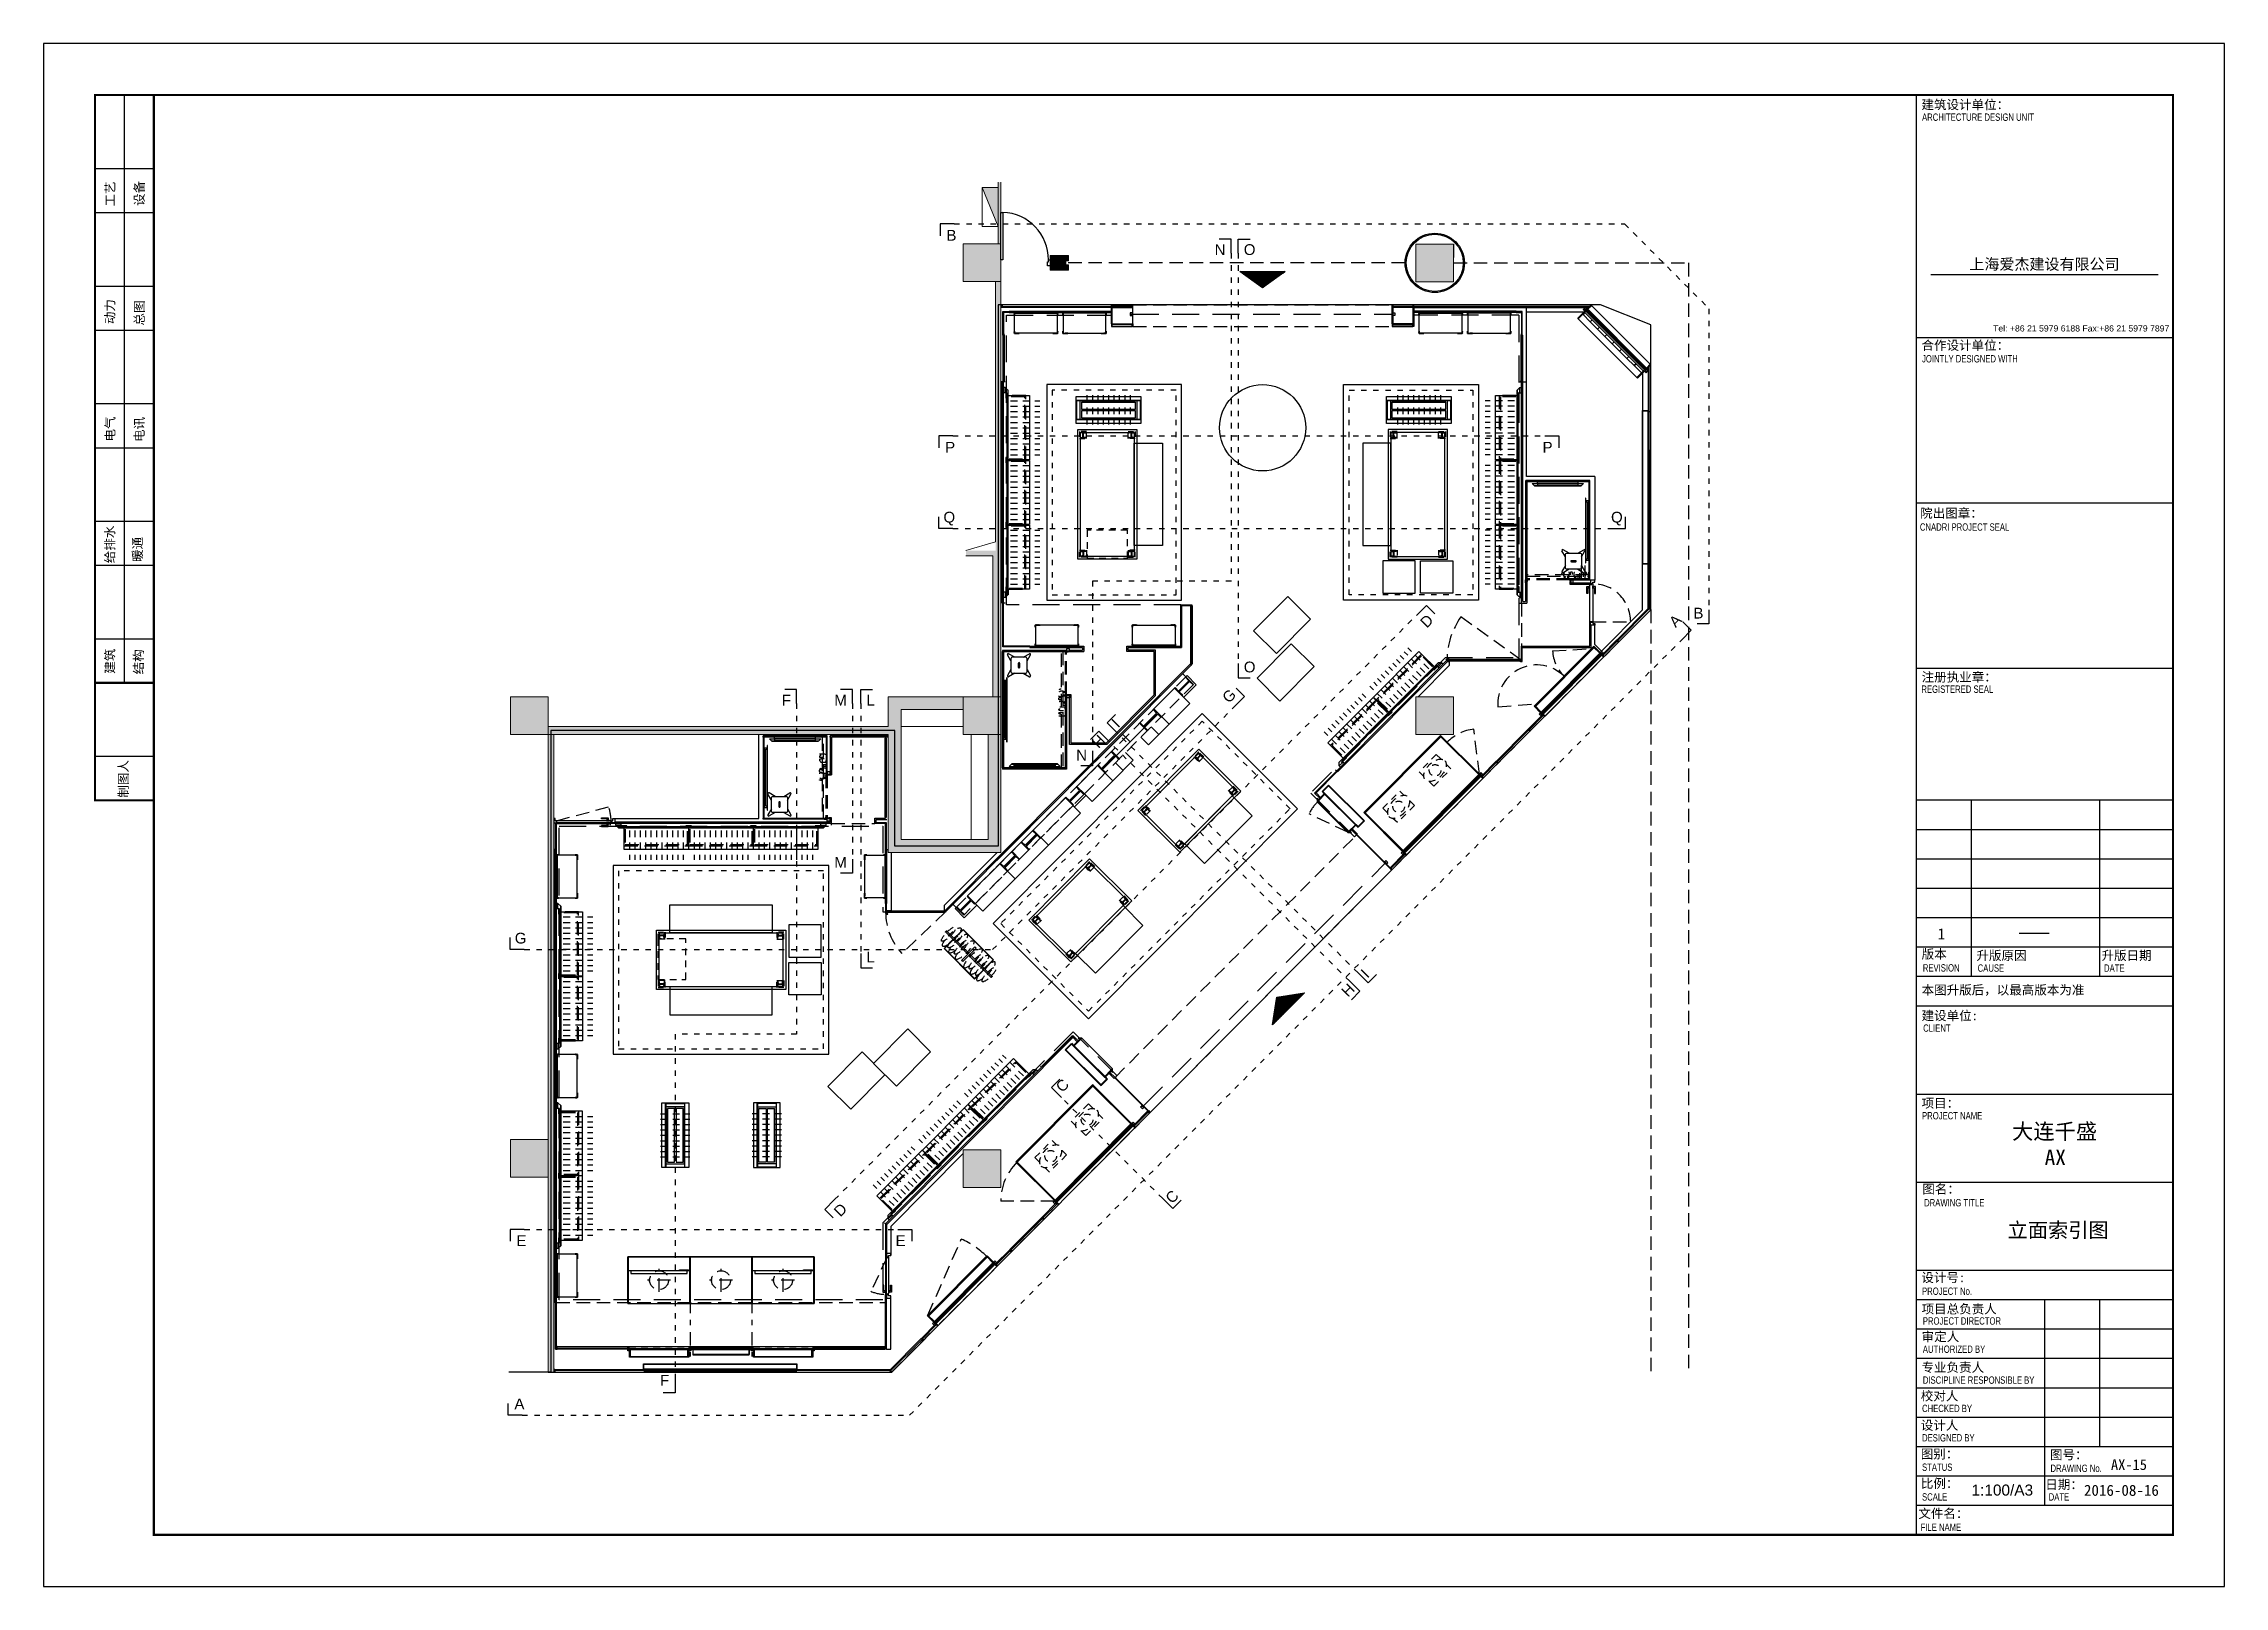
# Model space of a CAD drawing. Header units: millimetres. Extents: x 5896 to 6381, y 4295 to 4378.
# Drawn here: x 6165.05 to 6205.52, y 4295.41 to 4324.03 of the extents above; entities that cross this region are included whole.
import ezdxf

# ---------------------------------------------------------------- set-up
doc = ezdxf.new("R2010")
doc.units = ezdxf.units.MM
for name, pattern in [('CONTINOUS', [0]), ('DOT2', [0.125, 0, -0.125]), ('HIDDEN', [0.375, 0.25, -0.125]), ('HIDDEN2', [0.1875, 0.125, -0.0625]), ('NASCOSTA', [0.375, 0.25, -0.125]), ('NASCOSTA2', [0.1875, 0.125, -0.0625]), ('PHANTOM2', [1.25, 0.625, -0.125, 0.125, -0.125, 0.125, -0.125]), ('TRATTEGGIATA', [0.75, 0.5, -0.25]), ('TRATTOPUNTO2', [0.5, 0.25, -0.125, 0, -0.125])]:
    doc.linetypes.add(name, pattern=pattern)
for name, color, linetype in [('1_AVT', 1, 'Continuous'), ('A-GLAZING', 2, 'Continuous'), ('ax-arredo piani', 2, 'Continuous'), ('ax-arredo piani rossi', 1, 'Continuous'), ('ax-arredo proiezioni', 1, 'NASCOSTA'), ('ax-arredo sez', 6, 'Continuous'), ('AX-proiez vestiti', 1, 'NASCOSTA2'), ('ax-tappeto', 6, 'DOT2'), ('AXlogo', 6, 'Continuous'), ('GA_X DIM', 8, 'Continuous'), ('Pareti02', 3, 'Continuous'), ('Piani', 6, 'Continuous'), ('piani-rossi', 1, 'Continuous'), ('PROIEZ-VESTITI', 1, 'HIDDEN2'), ('proiezioni', 2, 'NASCOSTA'), ('R-PIANI', 6, 'Continuous'), ('R-PROIEZIONI', 2, 'NASCOSTA'), ('sezioni 02', 3, 'Continuous'), ('tenda', 2, 'HIDDEN2'), ('Urban', 6, 'Continuous'), ('VITI', 1, 'Continuous'), ('图框', 254, 'Continuous')]:
    doc.layers.add(name, color=color, linetype=linetype)
for name, color, linetype, true_color in [('Axis', 7, 'TRATTOPUNTO2', 0xe27a03), ('PROIEZ-FASCIONE', 7, 'TRATTEGGIATA', 0xb4b08e), ('Sections', 92, 'Continuous', 0x00bd00)]:
    doc.layers.add(name, color=color, linetype=linetype, true_color=true_color)
doc.layers.add('R-BORDER', color=7, linetype='PHANTOM2', true_color=0xdb0000, plot=False)
doc.layers.add('R-HATCH', color=7, linetype='Continuous', lineweight=9, true_color=0xbababa)
doc.layers.add('R-WALL', color=7, linetype='Continuous', lineweight=9, true_color=0xbababa)
doc.layers.add('R-PLANT', color=1, linetype='Continuous', lineweight=9)
doc.layers.add('sez-PHOTO', color=3, linetype='HIDDEN2', lineweight=15)
doc.styles.add('ARIAL', font='Arial.ttf')
doc.styles.add('cart-inver', font='Arial.ttf')
doc.styles.add('FUGUE', font='Arial.ttf')
doc.styles.add('HT', font='')
doc.styles.get("Standard").update_dxf_attribs({"font": 'Arial.ttf'})
doc.styles.add('图签-仿宋', font='')
doc.styles.add('图签-黑体', font='')
doc.styles.get('HT').set_extended_font_data('SimHei')
doc.styles.get('图签-仿宋').set_extended_font_data('FangSong_GB2312')
doc.styles.get('图签-黑体').set_extended_font_data('SimHei')

msp = doc.modelspace()

# ---------------------------------------------------------------- texts
at = {"layer": '图框', "insert": (6201.494, 4302.006), "char_height": 0.27513, "attachment_point": 4}
msp.add_mtext_dynamic_manual_height_columns('{\\fSimSun|b0|i0|c134|p2;立面索引图}', width=1669.25803, gutter_width=1, heights=[0], dxfattribs=at)
at = {"layer": '图框', "insert": (6203.413, 4297.669), "char_height": 0.19652, "width": 0.10228, "attachment_point": 4}
msp.add_mtext('{\\fSimSun|b0|i0|c0|p2;A\\fSimSun|b0|i0|c134|p2;X\\fSimSun|b0|i0|c0|p2;-\\fSimSun|b0|i0|c134|p2;15}', dxfattribs=at)

# ---------------------------------------------------------------- blocks, each defined once
blk = doc.blocks.new('11')
at = {"layer": 'Sections', "linetype": 'DOT2'}
for p, q in [((6061.538, 4475.441), (6073.979, 4475.441)), ((6073.979, 4475.441), (6075.544, 4473.87)), ((6066.675, 4474.9), (6066.675, 4468.816)), ((6066.808, 4474.9), (6066.808, 4467.287)), ((6075.544, 4473.87), (6075.544, 4468.287)), ((6061.514, 4471.51), (6072.496, 4471.51)), ((6061.514, 4469.792), (6073.73, 4469.792)), ((6066.675, 4468.816), (6064.105, 4468.816)), ((6064.105, 4468.816), (6064.105, 4465.653)), ((6059.319, 4457.346), (6070.114, 4468.182)), ((6058.612, 4466.546), (6058.612, 4460.416)), ((6059.649, 4466.546), (6059.649, 4463.662)), ((6059.804, 4466.546), (6059.804, 4461.908)), ((6062.251, 4461.984), (6066.74, 4466.491)), ((6068.876, 4461.394), (6064.399, 4465.854)), ((6069.031, 4461.55), (6064.554, 4466.01)), ((6053.56, 4461.984), (6062.251, 4461.984)), ((6056.357, 4460.416), (6056.357, 4454.022)), ((6058.612, 4460.416), (6056.357, 4460.416)), ((6065.406, 4457.366), (6063.527, 4459.238)), ((6053.56, 4456.794), (6060.49, 4456.794))]:
    blk.add_line(p, q, dxfattribs=at)
at = {"layer": 'Sections', "elevation": 0}
for points in [[(6061.538, 4475.441), (6061.276, 4475.441), (6061.276, 4475.221)], [(6061.514, 4471.51), (6061.252, 4471.51), (6061.252, 4471.291)], [(6072.496, 4471.51), (6072.758, 4471.51), (6072.758, 4471.291)], [(6061.514, 4469.792), (6061.252, 4469.792), (6061.252, 4470.012)], [(6073.73, 4469.792), (6073.992, 4469.792), (6073.992, 4470.012)], [(6070.114, 4468.182), (6070.299, 4468.367), (6070.454, 4468.212)], [(6075.544, 4468.287), (6075.544, 4468.024), (6075.324, 4468.024)], [(6075.031, 4467.722), (6075.216, 4467.908), (6075.061, 4468.063)], [(6066.74, 4466.491), (6066.925, 4466.677), (6066.769, 4466.832)], [(6064.561, 4466.003), (6064.375, 4466.188), (6064.53, 4466.343)], [(6064.406, 4465.847), (6064.22, 4466.032), (6064.065, 4465.877)], [(6053.56, 4461.984), (6053.298, 4461.984), (6053.298, 4462.204)], [(6063.527, 4459.238), (6063.341, 4459.424), (6063.496, 4459.579)], [(6059.319, 4457.346), (6059.134, 4457.16), (6059.29, 4457.005)], [(6053.56, 4456.794), (6053.298, 4456.794), (6053.298, 4456.575)], [(6060.49, 4456.794), (6060.752, 4456.794), (6060.752, 4456.575)], [(6053.521, 4453.346), (6053.259, 4453.346), (6053.259, 4453.565)]]:
    blk.add_lwpolyline(points, dxfattribs=at)
at = {"layer": 'Sections'}
for points in [[(6066.675, 4474.9), (6066.675, 4475.162), (6066.455, 4475.162)], [(6066.808, 4474.9), (6066.808, 4475.162), (6067.027, 4475.162)], [(6066.808, 4467.287), (6066.808, 4467.025), (6067.027, 4467.025)], [(6058.612, 4466.546), (6058.612, 4466.808), (6058.393, 4466.808)], [(6059.649, 4466.546), (6059.649, 4466.808), (6059.43, 4466.808)], [(6059.804, 4466.546), (6059.804, 4466.808), (6060.023, 4466.808)], [(6064.105, 4465.653), (6064.105, 4465.39), (6063.885, 4465.39)], [(6059.649, 4463.662), (6059.649, 4463.4), (6059.43, 4463.4)], [(6059.804, 4461.908), (6059.804, 4461.646), (6060.023, 4461.646)], [(6068.876, 4461.394), (6069.062, 4461.209), (6068.907, 4461.053)], [(6069.031, 4461.55), (6069.217, 4461.365), (6069.372, 4461.52)], [(6065.406, 4457.366), (6065.592, 4457.181), (6065.747, 4457.337)], [(6056.357, 4454.022), (6056.357, 4453.76), (6056.137, 4453.76)]]:
    blk.add_lwpolyline(points, dxfattribs=at)
at = {"layer": 'Sections', "linetype": 'DOT2', "elevation": 0}
blk.add_lwpolyline([(6053.521, 4453.346), (6060.71, 4453.346), (6075.031, 4467.722)], dxfattribs=at)
at = {"layer": 'Sections', "char_height": 0.2, "width": 0.21739, "style": 'cart-inver'}
for s, insert, attachment_point in [('B', (6061.579, 4475.131), 9), ('N', (6066.572, 4474.863), 9), ('O', (6066.911, 4474.863), 7), ('P', (6061.555, 4471.2), 9), ('P', (6072.455, 4471.2), 7), ('Q', (6061.555, 4470.103), 3), ('Q', (6073.726, 4470.103), 1), ('B', (6075.441, 4468.323), 3), ('O', (6066.911, 4467.324), 1), ('F', (6058.509, 4466.509), 9), ('M', (6059.546, 4466.509), 9), ('L', (6059.907, 4466.509), 7), ('N', (6064.002, 4465.689), 3), ('M', (6059.546, 4463.699), 3), ('G', (6053.6, 4462.295), 3), ('L', (6059.907, 4461.945), 1), ('E', (6053.6, 4456.484), 9), ('E', (6060.449, 4456.484), 7), ('F', (6056.077, 4453.893), 7), ('A', (6053.562, 4453.656), 3)]:
    blk.add_mtext(s, dxfattribs=dict(at, insert=insert, attachment_point=attachment_point))
at = {"layer": 'Sections', "char_height": 0.2, "width": 0.21739, "rotation": 45.109, "style": 'cart-inver'}
for s, insert, attachment_point in [('D', (6070.305, 4467.934), 7), ('A', (6074.783, 4468.086), 1), ('G', (6066.491, 4466.681), 1), ('I', (6064.436, 4466.226), 1), ('H', (6064.072, 4465.843), 1), ('H', (6068.703, 4461.231), 1), ('I', (6069.061, 4461.582), 1), ('C', (6063.402, 4459.461), 1), ('D', (6059.568, 4457.156), 9), ('C', (6065.437, 4457.398), 1)]:
    blk.add_mtext(s, dxfattribs=dict(at, insert=insert, attachment_point=attachment_point))
blk = doc.blocks.new('bullone fianco')
at = {"layer": 'VITI'}
for p, q in [((0, 0.008), (-0.003, 0.008)), ((-0.003, 0), (-0.003, 0.007)), ((0, 0.006), (-0.003, 0.006)), ((0, 0.001), (-0.003, 0.001)), ((0, -0.001), (0, 0.008)), ((0, 0.007), (0, 0.008)), ((0, 0), (0, 0.007)), ((0, 0.007), (0, 0.007)), ((0, 0), (0, -0.001)), ((0, 0), (0, 0)), ((0, -0.001), (-0.003, -0.001))]:
    blk.add_line(p, q, dxfattribs=at)
for centre, radius, start, end in [((-0.001, 0.007), 0.00209, 147.1328, 212.8672), ((0.005, 0.004), 0.00787, 163.2213, 196.7787), ((-0.001, 0), 0.00209, 147.1328, 212.8672)]:
    blk.add_arc(centre, radius, start, end, dxfattribs=at)
blk = doc.blocks.new('111')
at = {"layer": 'R-HATCH', "ltscale": 10000}
h = blk.add_hatch(color=253, dxfattribs=at)
h.dxf.hatch_style = 1
h.paths.add_polyline_path([(6061.842, 4423.472), (6061.792, 4423.472), (6061.792, 4422.327), (6061.842, 4422.327)])
h = blk.add_hatch(color=253, dxfattribs=at)
h.dxf.hatch_style = 1
h.paths.add_polyline_path([(6069.542, 4413.227), (6070.242, 4413.227), (6070.242, 4413.927), (6069.542, 4413.927)])
h.paths.add_polyline_path([(6070.242, 4421.625), (6070.242, 4422.325), (6069.542, 4422.325), (6069.542, 4421.625)])
h.paths.add_polyline_path([(6061.142, 4421.627), (6061.142, 4422.327), (6061.842, 4422.327), (6061.842, 4421.627)])
h.paths.add_polyline_path([(6061.842, 4413.227), (6061.842, 4413.927), (6061.142, 4413.927), (6061.142, 4413.227)])
h.paths.add_polyline_path([(6061.842, 4404.826), (6061.842, 4405.526), (6061.142, 4405.526), (6061.142, 4404.826)])
h.paths.add_polyline_path([(6053.442, 4405.017), (6053.442, 4405.717), (6052.742, 4405.717), (6052.742, 4405.017)])
h.paths.add_polyline_path([(6052.742, 4413.927), (6053.442, 4413.927), (6053.442, 4413.227), (6052.742, 4413.227)])
h = blk.add_hatch(color=253, dxfattribs=at)
h.dxf.hatch_style = 1
h.paths.add_polyline_path([(6063.097, 4422.112), (6062.757, 4422.112), (6062.757, 4421.842), (6063.097, 4421.842), (6063.097, 4421.942), (6063.047, 4421.942), (6063.047, 4422.012), (6063.097, 4422.012)])
h = blk.add_hatch(color=253, dxfattribs=at)
h.dxf.hatch_style = 1
h.paths.add_polyline_path([(6061.842, 4416.539), (6061.842, 4421.627), (6061.742, 4421.627), (6061.742, 4416.639), (6061.192, 4416.639), (6061.192, 4416.539), (6061.692, 4416.539), (6061.692, 4413.929), (6061.842, 4413.929)])
h = blk.add_hatch(color=253, dxfattribs=at)
h.dxf.hatch_style = 1
h.paths.add_polyline_path([(6059.992, 4413.689), (6061.142, 4413.689), (6061.142, 4413.929), (6059.752, 4413.929), (6059.752, 4413.377), (6053.442, 4413.377), (6053.442, 4413.227), (6059.752, 4413.227), (6059.752, 4411.039), (6061.842, 4411.039), (6061.842, 4413.227), (6061.602, 4413.227), (6061.602, 4411.279), (6059.992, 4411.279)])
h = blk.add_hatch(color=253, dxfattribs=at)
h.dxf.hatch_style = 1
h.paths.add_polyline_path([(6053.442, 4401.402), (6053.442, 4413.227), (6053.542, 4413.227), (6053.542, 4401.402)])
at = {"layer": 'R-PLANT', "ltscale": 10000}
h = blk.add_hatch(color=253, dxfattribs=at)
h.dxf.hatch_style = 1
h.paths.add_polyline_path([(6061.792, 4423.372), (6061.492, 4423.372), (6061.792, 4422.652)])
at = {"layer": '1_AVT', "color": 253, "ltscale": 10000}
blk.add_line((6061.877, 4422.912, 1.05), (6061.877, 4422.862, 1.05), dxfattribs=at)
at = {"layer": 'A-GLAZING', "color": 253, "linetype": 'TRATTEGGIATA'}
for p, q in [((6064.27, 4421.022), (6069.123, 4421.022)), ((6064.487, 4406.34), (6068.968, 4410.838))]:
    blk.add_line(p, q, dxfattribs=at)
at = {"layer": 'A-GLAZING', "color": 253}
for p, q in [((6072.691, 4421.105), (6072.708, 4421.122)), ((6072.7, 4421.096), (6072.691, 4421.105)), ((6072.697, 4421.08), (6073.784, 4419.989)), ((6072.717, 4421.113), (6072.7, 4421.096)), ((6072.714, 4421.11), (6072.703, 4421.099)), ((6072.703, 4421.099), (6072.703, 4421.096)), ((6072.703, 4421.096), (6073.8, 4419.994)), ((6072.708, 4421.122), (6072.717, 4421.113)), ((6072.717, 4421.11), (6072.714, 4421.11)), ((6073.815, 4420.008), (6072.717, 4421.11)), ((6073.82, 4420.024), (6072.733, 4421.115)), ((6073.8, 4419.994), (6073.8, 4419.994)), ((6073.8, 4419.994), (6073.803, 4419.994)), ((6073.803, 4419.994), (6073.815, 4420.006)), ((6073.815, 4420.006), (6073.815, 4420.008)), ((6073.815, 4420.008), (6073.815, 4420.008)), ((6072.954, 4414.734), (6071.868, 4413.643)), ((6072.971, 4414.729), (6071.873, 4413.626)), ((6071.887, 4413.612), (6072.985, 4414.714)), ((6071.903, 4413.607), (6072.99, 4414.698)), ((6072.971, 4414.731), (6072.98, 4414.74)), ((6072.987, 4414.715), (6072.971, 4414.731)), ((6072.973, 4414.729), (6072.971, 4414.729)), ((6072.985, 4414.717), (6072.973, 4414.729)), ((6072.98, 4414.74), (6072.996, 4414.723)), ((6072.985, 4414.714), (6072.985, 4414.717)), ((6072.996, 4414.723), (6072.987, 4414.715)), ((6071.87, 4413.626), (6071.861, 4413.617)), ((6071.861, 4413.617), (6071.878, 4413.601)), ((6071.887, 4413.61), (6071.87, 4413.626)), ((6071.873, 4413.626), (6071.873, 4413.626)), ((6071.873, 4413.626), (6071.873, 4413.624)), ((6071.873, 4413.624), (6071.885, 4413.612)), ((6071.878, 4413.601), (6071.887, 4413.61)), ((6071.885, 4413.612), (6071.887, 4413.612)), ((6071.887, 4413.612), (6071.887, 4413.612)), ((6069.303, 4411.068), (6070.715, 4412.485)), ((6069.308, 4411.052), (6070.731, 4412.48)), ((6070.745, 4412.466), (6069.322, 4411.038)), ((6070.75, 4412.45), (6069.339, 4411.033)), ((6070.731, 4412.483), (6070.74, 4412.492)), ((6070.747, 4412.466), (6070.731, 4412.483)), ((6070.731, 4412.48), (6070.731, 4412.48)), ((6070.731, 4412.48), (6070.733, 4412.48)), ((6070.733, 4412.48), (6070.745, 4412.468)), ((6070.74, 4412.492), (6070.756, 4412.475)), ((6070.745, 4412.468), (6070.745, 4412.466)), ((6070.745, 4412.466), (6070.745, 4412.466)), ((6070.756, 4412.475), (6070.747, 4412.466)), ((6069.306, 4411.052), (6069.297, 4411.043)), ((6069.297, 4411.043), (6069.313, 4411.027)), ((6069.322, 4411.036), (6069.306, 4411.052)), ((6069.308, 4411.05), (6069.308, 4411.052)), ((6069.32, 4411.038), (6069.308, 4411.05)), ((6069.322, 4411.038), (6069.32, 4411.038)), ((6069.313, 4411.027), (6069.322, 4411.036)), ((6064.258, 4406.004), (6062.847, 4404.587)), ((6064.274, 4405.999), (6062.852, 4404.571)), ((6062.866, 4404.557), (6064.288, 4405.985)), ((6062.882, 4404.552), (6064.294, 4405.969)), ((6064.274, 4406.001), (6064.283, 4406.01)), ((6064.291, 4405.985), (6064.274, 4406.001)), ((6064.277, 4405.999), (6064.274, 4405.999)), ((6064.288, 4405.987), (6064.277, 4405.999)), ((6064.283, 4406.01), (6064.3, 4405.994)), ((6064.288, 4405.985), (6064.288, 4405.987)), ((6064.3, 4405.994), (6064.291, 4405.985)), ((6062.849, 4404.571), (6062.84, 4404.562)), ((6062.866, 4404.555), (6062.849, 4404.571)), ((6062.852, 4404.571), (6062.852, 4404.571)), ((6062.852, 4404.571), (6062.852, 4404.569)), ((6062.852, 4404.569), (6062.864, 4404.557)), ((6062.84, 4404.562), (6062.857, 4404.546)), ((6062.857, 4404.546), (6062.866, 4404.555)), ((6062.864, 4404.557), (6062.866, 4404.557)), ((6062.866, 4404.557), (6062.866, 4404.557)), ((6060.607, 4402.339), (6061.694, 4403.43)), ((6060.612, 4402.323), (6061.71, 4403.425)), ((6061.724, 4403.411), (6060.626, 4402.309)), ((6061.729, 4403.395), (6060.642, 4402.304)), ((6061.71, 4403.427), (6061.719, 4403.436)), ((6061.726, 4403.411), (6061.71, 4403.427)), ((6061.71, 4403.425), (6061.71, 4403.425)), ((6061.71, 4403.425), (6061.712, 4403.425)), ((6061.712, 4403.425), (6061.724, 4403.413)), ((6061.719, 4403.436), (6061.735, 4403.42)), ((6061.724, 4403.413), (6061.724, 4403.411)), ((6061.724, 4403.411), (6061.724, 4403.411)), ((6061.735, 4403.42), (6061.726, 4403.411)), ((6060.61, 4402.323), (6060.601, 4402.314)), ((6060.601, 4402.314), (6060.617, 4402.297)), ((6060.626, 4402.306), (6060.61, 4402.323)), ((6060.612, 4402.321), (6060.612, 4402.323)), ((6060.624, 4402.309), (6060.612, 4402.321)), ((6060.617, 4402.297), (6060.626, 4402.306)), ((6060.626, 4402.309), (6060.624, 4402.309))]:
    blk.add_line(p, q, dxfattribs=at)
at = {"layer": 'ax-arredo piani', "color": 253}
for p, q in [((6073.891, 4420.094), (6072.803, 4421.187)), ((6073.643, 4419.848), (6072.556, 4420.939)), ((6072.694, 4417.613), (6072.691, 4417.613)), ((6072.691, 4417.613), (6072.691, 4416.413)), ((6072.694, 4416.413), (6072.694, 4417.613)), ((6072.751, 4417.563), (6072.694, 4417.563)), ((6072.694, 4417.563), (6072.694, 4417.543)), ((6072.694, 4417.543), (6072.721, 4417.543)), ((6072.721, 4417.543), (6072.721, 4416.483)), ((6072.741, 4417.543), (6072.751, 4417.543)), ((6072.741, 4416.483), (6072.741, 4417.543)), ((6072.751, 4417.543), (6072.751, 4417.563)), ((6069.528, 4416.45), (6068.928, 4416.45)), ((6068.928, 4416.45), (6068.928, 4415.85)), ((6069.528, 4415.85), (6069.528, 4416.45)), ((6069.628, 4416.45), (6070.228, 4416.45)), ((6069.628, 4415.85), (6069.628, 4416.45)), ((6070.228, 4416.45), (6070.228, 4415.85)), ((6072.691, 4416.413), (6072.694, 4416.413)), ((6072.721, 4416.483), (6072.694, 4416.483)), ((6072.694, 4416.483), (6072.694, 4416.463)), ((6072.694, 4416.463), (6072.751, 4416.463)), ((6072.751, 4416.483), (6072.741, 4416.483)), ((6072.751, 4416.463), (6072.751, 4416.483)), ((6067.163, 4415.789), (6066.528, 4415.151)), ((6067.588, 4415.366), (6067.163, 4415.789)), ((6068.928, 4415.85), (6069.528, 4415.85)), ((6070.228, 4415.85), (6069.628, 4415.85)), ((6066.528, 4415.151), (6066.953, 4414.728)), ((6066.953, 4414.728), (6067.588, 4415.366)), ((6067.229, 4414.911), (6066.594, 4414.273)), ((6067.654, 4414.487), (6067.229, 4414.911)), ((6061.949, 4414.287), (6061.952, 4414.287)), ((6061.949, 4413.087), (6061.949, 4414.287)), ((6061.952, 4414.287), (6061.952, 4413.087)), ((6067.019, 4413.849), (6067.654, 4414.487)), ((6070.135, 4414.617), (6070.135, 4414.647)), ((6070.135, 4414.647), (6070.16, 4414.647)), ((6070.138, 4414.617), (6070.135, 4414.617)), ((6070.16, 4414.644), (6070.138, 4414.644)), ((6070.138, 4414.644), (6070.138, 4414.617)), ((6070.16, 4414.647), (6070.16, 4414.644)), ((6071.938, 4413.571), (6073.026, 4414.664)), ((6061.892, 4414.217), (6061.892, 4414.237)), ((6061.892, 4414.237), (6061.949, 4414.237)), ((6061.902, 4414.217), (6061.892, 4414.217)), ((6061.902, 4413.157), (6061.902, 4414.217)), ((6061.949, 4414.217), (6061.922, 4414.217)), ((6061.922, 4414.217), (6061.922, 4413.157)), ((6061.949, 4414.237), (6061.949, 4414.217)), ((6065.063, 4414.087), (6064.678, 4413.701)), ((6065.346, 4413.805), (6065.063, 4414.087)), ((6066.594, 4414.273), (6067.019, 4413.849)), ((6063.588, 4412.72), (6064.611, 4413.747)), ((6063.729, 4412.579), (6064.752, 4413.606)), ((6064.678, 4413.701), (6064.961, 4413.419)), ((6064.961, 4413.419), (6065.346, 4413.805)), ((6061.892, 4413.137), (6061.892, 4413.157)), ((6061.892, 4413.157), (6061.902, 4413.157)), ((6061.949, 4413.137), (6061.892, 4413.137)), ((6061.922, 4413.157), (6061.949, 4413.157)), ((6061.949, 4413.157), (6061.949, 4413.137)), ((6061.952, 4413.087), (6061.949, 4413.087)), ((6064.099, 4413.233), (6064.241, 4413.092)), ((6070.006, 4413.191), (6068.595, 4411.774)), ((6070.006, 4413.184), (6068.602, 4411.774)), ((6070.715, 4412.485), (6070.006, 4413.191)), ((6070.708, 4412.485), (6070.006, 4413.184)), ((6057.504, 4412.977), (6057.447, 4412.977)), ((6057.447, 4412.977), (6057.447, 4412.957)), ((6057.447, 4412.957), (6057.457, 4412.957)), ((6057.457, 4412.957), (6057.457, 4411.897)), ((6057.477, 4411.897), (6057.477, 4412.957)), ((6057.477, 4412.957), (6057.504, 4412.957)), ((6057.507, 4413.027), (6057.504, 4413.027)), ((6057.504, 4413.027), (6057.504, 4411.827)), ((6057.504, 4412.957), (6057.504, 4412.977)), ((6057.507, 4411.827), (6057.507, 4413.027)), ((6063.249, 4412.266), (6063.634, 4412.653)), ((6063.532, 4411.984), (6063.249, 4412.266)), ((6063.917, 4412.37), (6063.532, 4411.984)), ((6063.634, 4412.653), (6063.917, 4412.37)), ((6069.303, 4411.076), (6070.708, 4412.485)), ((6069.303, 4411.068), (6070.715, 4412.485)), ((6057.457, 4411.897), (6057.447, 4411.897)), ((6057.447, 4411.897), (6057.447, 4411.877)), ((6057.447, 4411.877), (6057.504, 4411.877)), ((6057.504, 4411.897), (6057.477, 4411.897)), ((6057.504, 4411.877), (6057.504, 4411.897)), ((6063.037, 4412.054), (6062.441, 4411.455)), ((6063.037, 4412.054), (6062.441, 4411.455)), ((6063.321, 4411.772), (6063.037, 4412.054)), ((6063.32, 4411.771), (6063.037, 4412.054)), ((6066.134, 4412.088), (6065.252, 4411.202)), ((6066.503, 4411.721), (6066.134, 4412.088)), ((6067.711, 4411.977), (6068.277, 4411.413)), ((6067.852, 4412.119), (6067.721, 4411.988)), ((6067.721, 4411.988), (6068.288, 4411.423)), ((6068.419, 4411.554), (6067.852, 4412.119)), ((6057.504, 4411.827), (6057.507, 4411.827)), ((6062.168, 4411.295), (6062.373, 4411.501)), ((6062.384, 4411.512), (6062.384, 4411.512)), ((6062.441, 4411.455), (6062.724, 4411.173)), ((6062.441, 4411.455), (6062.724, 4411.173)), ((6062.724, 4411.173), (6063.321, 4411.772)), ((6062.724, 4411.173), (6063.32, 4411.771)), ((6065.62, 4410.835), (6066.503, 4411.721)), ((6068.288, 4411.423), (6068.419, 4411.554)), ((6068.595, 4411.774), (6069.303, 4411.068)), ((6068.602, 4411.774), (6069.303, 4411.076)), ((6061.979, 4411.105), (6061.774, 4410.899)), ((6062.31, 4411.153), (6062.515, 4411.36)), ((6062.526, 4411.37), (6062.526, 4411.37)), ((6065.252, 4411.202), (6065.62, 4410.835)), ((6061.223, 4410.233), (6061.82, 4410.832)), ((6061.82, 4410.832), (6062.103, 4410.55)), ((6062.121, 4410.964), (6061.915, 4410.758)), ((6061.507, 4409.951), (6061.223, 4410.233)), ((6062.103, 4410.55), (6061.507, 4409.951)), ((6059.719, 4409.926), (6059.719, 4409.896)), ((6059.722, 4409.926), (6059.719, 4409.926)), ((6059.719, 4409.896), (6059.744, 4409.896)), ((6059.722, 4409.899), (6059.722, 4409.926)), ((6059.744, 4409.899), (6059.722, 4409.899)), ((6059.744, 4409.896), (6059.744, 4409.899)), ((6064.109, 4410.055), (6063.227, 4409.169)), ((6064.477, 4409.688), (6064.109, 4410.055)), ((6058.506, 4409.698), (6057.906, 4409.698)), ((6057.906, 4409.698), (6057.906, 4409.098)), ((6058.506, 4409.098), (6058.506, 4409.698)), ((6063.595, 4408.802), (6064.477, 4409.688)), ((6057.906, 4409.098), (6058.506, 4409.098)), ((6063.227, 4409.169), (6063.595, 4408.802)), ((6057.906, 4408.398), (6057.906, 4408.998)), ((6057.906, 4408.998), (6058.506, 4408.998)), ((6058.506, 4408.998), (6058.506, 4408.398)), ((6058.506, 4408.398), (6057.906, 4408.398)), ((6059.477, 4407.128), (6060.112, 4407.766)), ((6060.112, 4407.766), (6060.537, 4407.342)), ((6063.343, 4407.593), (6063.202, 4407.451)), ((6063.202, 4407.451), (6063.769, 4406.887)), ((6063.91, 4407.029), (6063.343, 4407.593)), ((6058.629, 4406.702), (6059.264, 4407.34)), ((6059.264, 4407.34), (6059.689, 4406.916)), ((6059.902, 4406.705), (6059.477, 4407.128)), ((6060.537, 4407.342), (6059.902, 4406.705)), ((6063.769, 4406.887), (6063.91, 4407.029)), ((6059.054, 4406.279), (6058.629, 4406.702)), ((6059.689, 4406.916), (6059.054, 4406.279)), ((6062.138, 4405.293), (6063.55, 4406.71)), ((6062.145, 4405.293), (6063.55, 4406.703)), ((6063.55, 4406.71), (6064.258, 4406.004)), ((6063.55, 4406.703), (6064.251, 4406.004)), ((6064.251, 4406.004), (6062.847, 4404.594)), ((6064.258, 4406.004), (6062.847, 4404.587)), ((6062.847, 4404.587), (6062.138, 4405.293)), ((6062.847, 4404.594), (6062.145, 4405.293)), ((6053.606, 4401.874), (6054.922, 4401.874)), ((6054.935, 4401.874), (6058.36, 4401.874)), ((6058.373, 4401.874), (6059.688, 4401.874))]:
    blk.add_line(p, q, dxfattribs=at)
at = {"layer": 'ax-arredo piani', "color": 253, "linetype": 'HIDDEN2'}
for p, q in [((6063.441, 4417.019), (6063.441, 4416.499)), ((6064.191, 4417.019), (6063.441, 4417.019)), ((6064.191, 4416.499), (6064.191, 4417.019)), ((6063.441, 4416.499), (6064.191, 4416.499)), ((6055.993, 4409.436), (6055.473, 4409.436)), ((6055.473, 4409.436), (6055.473, 4408.686)), ((6055.993, 4408.686), (6055.993, 4409.436)), ((6055.473, 4408.686), (6055.993, 4408.686))]:
    blk.add_line(p, q, dxfattribs=at)
at = {"layer": 'ax-arredo piani', "color": 253, "elevation": 0}
for points in [[(6062.888, 4420.671), (6062.888, 4420.671), (6062.096, 4420.671), (6062.096, 4420.671), (6062.096, 4420.671), (6062.096, 4421.04), (6062.888, 4421.04), (6062.888, 4420.671)], [(6062.996, 4420.671), (6062.996, 4420.671), (6063.788, 4420.671), (6063.788, 4420.671), (6063.788, 4420.671), (6063.788, 4421.04), (6062.996, 4421.04), (6062.996, 4420.671)], [(6070.397, 4420.671), (6070.397, 4420.671), (6069.605, 4420.671), (6069.605, 4420.671), (6069.605, 4420.671), (6069.605, 4421.04), (6070.397, 4421.04), (6070.397, 4420.671)], [(6070.505, 4420.671), (6070.505, 4420.671), (6071.297, 4420.671), (6071.297, 4420.671), (6071.297, 4420.671), (6071.297, 4421.04), (6070.505, 4421.04), (6070.505, 4420.671)], [(6062.181, 4420.668), (6062.181, 4420.671), (6062.132, 4420.671), (6062.132, 4420.668)], [(6062.803, 4420.668), (6062.803, 4420.671), (6062.852, 4420.671), (6062.852, 4420.668)], [(6063.081, 4420.668), (6063.081, 4420.671), (6063.032, 4420.671), (6063.032, 4420.668)], [(6063.703, 4420.668), (6063.703, 4420.671), (6063.752, 4420.671), (6063.752, 4420.668)], [(6069.69, 4420.668), (6069.69, 4420.671), (6069.641, 4420.671), (6069.641, 4420.668)], [(6070.312, 4420.668), (6070.312, 4420.671), (6070.361, 4420.671), (6070.361, 4420.668)], [(6070.59, 4420.668), (6070.59, 4420.671), (6070.541, 4420.671), (6070.541, 4420.668)], [(6071.212, 4420.668), (6071.212, 4420.671), (6071.261, 4420.671), (6071.261, 4420.668)], [(6062.374, 4419.513), (6062.374, 4418.321), (6061.974, 4418.321), (6061.974, 4419.513)], [(6063.308, 4419.072), (6064.368, 4419.072), (6064.368, 4419.422), (6063.308, 4419.422)], [(6069.068, 4419.072), (6070.128, 4419.072), (6070.128, 4419.422), (6069.068, 4419.422)], [(6071.019, 4418.321), (6071.019, 4419.513), (6071.419, 4419.513), (6071.419, 4418.321)], [(6063.266, 4416.482), (6063.266, 4418.882), (6064.366, 4418.882), (6064.366, 4416.482)], [(6063.316, 4416.532), (6063.316, 4418.832), (6064.316, 4418.832), (6064.316, 4416.532)], [(6070.128, 4416.482), (6070.128, 4418.882), (6069.028, 4418.882), (6069.028, 4416.482)], [(6070.078, 4416.532), (6070.078, 4418.832), (6069.078, 4418.832), (6069.078, 4416.532)], [(6064.316, 4416.732), (6064.316, 4418.632), (6064.837, 4418.632), (6064.837, 4416.732)], [(6069.078, 4416.732), (6069.078, 4418.632), (6068.557, 4418.632), (6068.557, 4416.732)], [(6062.374, 4418.313), (6062.374, 4417.121), (6061.974, 4417.121), (6061.974, 4418.313)], [(6071.019, 4417.121), (6071.019, 4418.313), (6071.419, 4418.313), (6071.419, 4417.121)], [(6062.374, 4417.113), (6062.374, 4415.921), (6061.974, 4415.921), (6061.974, 4417.113)], [(6071.019, 4415.921), (6071.019, 4417.113), (6071.419, 4417.113), (6071.419, 4415.921)], [(6064.284, 4415.253), (6064.284, 4415.253), (6065.076, 4415.253), (6065.076, 4415.253), (6065.076, 4415.253), (6065.076, 4414.884), (6064.284, 4414.884), (6064.284, 4415.253)], [(6064.369, 4415.256), (6064.369, 4415.253), (6064.32, 4415.253), (6064.32, 4415.256)], [(6064.991, 4415.256), (6064.991, 4415.253), (6065.04, 4415.253), (6065.04, 4415.256)], [(6068.756, 4413.923), (6069.597, 4414.767), (6069.881, 4414.485), (6069.04, 4413.64)], [(6067.909, 4413.072), (6068.751, 4413.917), (6069.034, 4413.635), (6068.193, 4412.79)], [(6066.293, 4412.177), (6065.164, 4411.043), (6064.385, 4411.82), (6065.514, 4412.953)], [(6066.222, 4412.177), (6065.164, 4411.114), (6064.455, 4411.82), (6065.514, 4412.882)], [(6056.043, 4411.094), (6054.851, 4411.094), (6054.851, 4411.494), (6056.043, 4411.494)], [(6057.243, 4411.094), (6056.051, 4411.094), (6056.051, 4411.494), (6057.243, 4411.494)], [(6058.443, 4411.094), (6057.251, 4411.094), (6057.251, 4411.494), (6058.443, 4411.494)], [(6053.978, 4410.198), (6053.978, 4410.198), (6053.978, 4410.99), (6053.978, 4410.99), (6053.978, 4410.99), (6053.609, 4410.99), (6053.609, 4410.198), (6053.978, 4410.198)], [(6053.981, 4410.905), (6053.978, 4410.905), (6053.978, 4410.954), (6053.981, 4410.954)], [(6059.313, 4410.905), (6059.316, 4410.905), (6059.316, 4410.954), (6059.313, 4410.954)], [(6059.316, 4410.198), (6059.316, 4410.198), (6059.316, 4410.99), (6059.316, 4410.99), (6059.316, 4410.99), (6059.685, 4410.99), (6059.685, 4410.198), (6059.316, 4410.198)], [(6064.268, 4410.143), (6063.138, 4409.01), (6062.359, 4409.786), (6063.488, 4410.92)], [(6064.197, 4410.143), (6063.138, 4409.081), (6062.43, 4409.786), (6063.488, 4410.849)], [(6053.981, 4410.283), (6053.978, 4410.283), (6053.978, 4410.234), (6053.981, 4410.234)], [(6059.313, 4410.283), (6059.316, 4410.283), (6059.316, 4410.234), (6059.313, 4410.234)], [(6054.074, 4409.94), (6054.074, 4408.748), (6053.674, 4408.748), (6053.674, 4409.94)], [(6057.597, 4409.548), (6055.697, 4409.548), (6055.697, 4410.069), (6057.597, 4410.069)], [(6057.847, 4408.498), (6055.447, 4408.498), (6055.447, 4409.598), (6057.847, 4409.598)], [(6057.797, 4408.548), (6055.497, 4408.548), (6055.497, 4409.548), (6057.797, 4409.548)], [(6060.832, 4409.587), (6060.835, 4409.583), (6060.814, 4409.562), (6060.811, 4409.565)], [(6060.832, 4409.587), (6061.246, 4409.174), (6061.225, 4409.152), (6060.811, 4409.565)], [(6060.903, 4409.516), (6060.906, 4409.512), (6060.885, 4409.491), (6060.881, 4409.495)], [(6061.359, 4409.287), (6061.38, 4409.266), (6061.133, 4409.018), (6061.112, 4409.039)], [(6061.682, 4408.74), (6061.267, 4409.153), (6061.246, 4409.131), (6061.661, 4408.718)], [(6054.074, 4408.74), (6054.074, 4407.548), (6053.674, 4407.548), (6053.674, 4408.74)], [(6061.607, 4408.814), (6061.611, 4408.81), (6061.59, 4408.789), (6061.586, 4408.793)], [(6061.678, 4408.743), (6061.682, 4408.74), (6061.661, 4408.718), (6061.657, 4408.722)], [(6057.597, 4408.548), (6055.697, 4408.548), (6055.697, 4408.027), (6057.597, 4408.027)], [(6053.978, 4406.498), (6053.978, 4406.498), (6053.978, 4407.29), (6053.978, 4407.29), (6053.978, 4407.29), (6053.609, 4407.29), (6053.609, 4406.498), (6053.978, 4406.498)], [(6053.981, 4407.205), (6053.978, 4407.205), (6053.978, 4407.254), (6053.981, 4407.254)], [(6062.075, 4407.216), (6061.234, 4406.371), (6061.517, 4406.089), (6062.358, 4406.934)], [(6054.074, 4405.048), (6054.074, 4406.24), (6053.674, 4406.24), (6053.674, 4405.048)], [(6053.981, 4406.583), (6053.978, 4406.583), (6053.978, 4406.534), (6053.981, 4406.534)], [(6055.972, 4405.264), (6055.972, 4406.324), (6055.622, 4406.324), (6055.622, 4405.264)], [(6057.322, 4405.264), (6057.322, 4406.324), (6057.672, 4406.324), (6057.672, 4405.264)], [(6061.228, 4406.366), (6060.387, 4405.521), (6060.67, 4405.239), (6061.511, 4406.083)], [(6060.381, 4405.516), (6059.54, 4404.671), (6059.823, 4404.389), (6060.665, 4405.233)], [(6054.074, 4403.848), (6054.074, 4405.04), (6053.674, 4405.04), (6053.674, 4403.848)], [(6053.978, 4402.798), (6053.978, 4402.798), (6053.978, 4403.59), (6053.978, 4403.59), (6053.978, 4403.59), (6053.609, 4403.59), (6053.609, 4402.798), (6053.978, 4402.798)], [(6053.981, 4403.505), (6053.978, 4403.505), (6053.978, 4403.554), (6053.981, 4403.554)], [(6054.921, 4402.674), (6056.073, 4402.674), (6056.073, 4403.539), (6054.921, 4403.539)], [(6056.073, 4402.674), (6057.222, 4402.674), (6057.222, 4403.539), (6056.073, 4403.539)], [(6056.076, 4402.677), (6057.219, 4402.677), (6057.219, 4403.536), (6056.076, 4403.536)], [(6057.222, 4402.674), (6058.374, 4402.674), (6058.374, 4403.539), (6057.222, 4403.539)], [(6054.921, 4402.674), (6054.921, 4403.285), (6056.073, 4403.285), (6056.073, 4402.674), (6056.07, 4402.674), (6056.07, 4403.282), (6054.924, 4403.282), (6054.924, 4402.674)], [(6054.974, 4403.232), (6056.02, 4403.232), (6056.02, 4403.282), (6054.974, 4403.282)], [(6056.043, 4403.285), (6055.877, 4403.285), (6055.877, 4403.298), (6056.043, 4403.298)], [(6057.222, 4402.674), (6057.222, 4403.285), (6058.374, 4403.285), (6058.374, 4402.674), (6058.371, 4402.674), (6058.371, 4403.282), (6057.225, 4403.282), (6057.225, 4402.674)], [(6057.275, 4403.232), (6058.321, 4403.232), (6058.321, 4403.282), (6057.275, 4403.282)], [(6058.344, 4403.285), (6058.179, 4403.285), (6058.179, 4403.298), (6058.344, 4403.298)], [(6053.981, 4402.883), (6053.978, 4402.883), (6053.978, 4402.834), (6053.981, 4402.834)]]:
    blk.add_lwpolyline(points, close=True, dxfattribs=at)
for points in [[(6063.338, 4419.392), (6064.338, 4419.392)], [(6064.338, 4419.262), (6064.338, 4419.392), (6063.338, 4419.392), (6063.338, 4419.262)], [(6063.338, 4419.262), (6064.338, 4419.262)], [(6063.338, 4419.232), (6063.338, 4419.102), (6064.338, 4419.102), (6064.338, 4419.232)], [(6064.338, 4419.232), (6063.338, 4419.232)], [(6069.098, 4419.392), (6070.098, 4419.392)], [(6070.098, 4419.262), (6070.098, 4419.392), (6069.098, 4419.392), (6069.098, 4419.262)], [(6069.098, 4419.262), (6070.098, 4419.262)], [(6069.098, 4419.232), (6069.098, 4419.102), (6070.098, 4419.102), (6070.098, 4419.232)], [(6070.098, 4419.232), (6069.098, 4419.232)], [(6063.338, 4419.102), (6064.338, 4419.102)], [(6069.098, 4419.102), (6070.098, 4419.102)], [(6055.652, 4405.294), (6055.652, 4406.294)], [(6055.782, 4406.294), (6055.652, 4406.294), (6055.652, 4405.294), (6055.782, 4405.294)], [(6055.782, 4405.294), (6055.782, 4406.294)], [(6055.812, 4405.294), (6055.942, 4405.294), (6055.942, 4406.294), (6055.812, 4406.294)], [(6055.812, 4406.294), (6055.812, 4405.294)], [(6055.942, 4405.294), (6055.942, 4406.294)], [(6057.352, 4405.294), (6057.352, 4406.294)], [(6057.482, 4405.294), (6057.352, 4405.294), (6057.352, 4406.294), (6057.482, 4406.294)], [(6057.482, 4406.294), (6057.482, 4405.294)], [(6057.512, 4406.294), (6057.642, 4406.294), (6057.642, 4405.294), (6057.512, 4405.294)], [(6057.512, 4405.294), (6057.512, 4406.294)], [(6057.642, 4405.294), (6057.642, 4406.294)], [(6054.924, 4403.285), (6054.921, 4403.285), (6054.921, 4403.539), (6056.073, 4403.539)], [(6056.073, 4403.539), (6056.073, 4403.285), (6056.07, 4403.285), (6056.07, 4403.536), (6054.924, 4403.536), (6054.924, 4403.285)], [(6057.225, 4403.285), (6057.222, 4403.285), (6057.222, 4403.539), (6058.374, 4403.539)], [(6058.374, 4403.539), (6058.374, 4403.285), (6058.371, 4403.285), (6058.371, 4403.536), (6057.225, 4403.536), (6057.225, 4403.285)]]:
    blk.add_lwpolyline(points, dxfattribs=at)
for points in [[(6072.587, 4416.292), (6072.347, 4416.292, -0.414214), (6072.317, 4416.322), (6072.317, 4416.562, -0.414214), (6072.347, 4416.592), (6072.587, 4416.592, -0.414214), (6072.617, 4416.562), (6072.617, 4416.322, -0.414214)], [(6057.882, 4412.05), (6057.882, 4411.81, -0.414214), (6057.852, 4411.78), (6057.612, 4411.78, -0.414214), (6057.582, 4411.81), (6057.582, 4412.05, -0.414214), (6057.612, 4412.08), (6057.852, 4412.08, -0.414214)]]:
    blk.add_lwpolyline(points, format="xyb", close=True, dxfattribs=at)
at = {"layer": 'ax-arredo piani', "color": 253}
for points in [[(6063.276, 4415.253), (6063.276, 4415.253), (6062.484, 4415.253), (6062.484, 4415.253), (6062.484, 4415.253), (6062.484, 4414.884), (6063.276, 4414.884), (6063.276, 4415.253)], [(6062.569, 4415.256), (6062.569, 4415.253), (6062.52, 4415.253), (6062.52, 4415.256)], [(6063.191, 4415.256), (6063.191, 4415.253), (6063.24, 4415.253), (6063.24, 4415.256)]]:
    blk.add_lwpolyline(points, close=True, dxfattribs=at)
blk.add_lwpolyline([(6062.327, 4414.393), (6062.327, 4414.633, 0.414214), (6062.297, 4414.663), (6062.057, 4414.663, 0.414214), (6062.027, 4414.633), (6062.027, 4414.393, 0.414214), (6062.057, 4414.363), (6062.297, 4414.363, 0.414214)], format="xyb", close=True, dxfattribs=at)
blk.add_circle((6066.697, 4418.917), 0.8, dxfattribs=at)
at = {"layer": 'ax-arredo piani rossi', "color": 253}
for p, q in [((6063.906, 4421.197), (6064.278, 4421.197)), ((6069.116, 4421.197), (6069.486, 4421.197)), ((6063.907, 4420.797), (6064.277, 4420.797)), ((6069.115, 4420.797), (6069.487, 4420.797)), ((6061.902, 4420.637), (6061.902, 4419.787)), ((6071.491, 4420.637), (6071.491, 4419.787)), ((6072.317, 4416.522), (6072.253, 4416.635)), ((6072.317, 4416.362), (6072.253, 4416.25)), ((6072.387, 4416.592), (6072.274, 4416.655)), ((6072.507, 4416.452), (6072.427, 4416.452)), ((6072.427, 4416.432), (6072.507, 4416.432)), ((6072.547, 4416.592), (6072.659, 4416.655)), ((6072.617, 4416.522), (6072.68, 4416.635)), ((6072.617, 4416.362), (6072.68, 4416.25)), ((6072.387, 4416.292), (6072.274, 4416.229)), ((6072.547, 4416.292), (6072.659, 4416.229)), ((6065.39, 4415.611), (6065.39, 4414.538)), ((6062.027, 4414.593), (6061.964, 4414.706)), ((6062.097, 4414.663), (6061.984, 4414.726)), ((6062.257, 4414.663), (6062.369, 4414.726)), ((6062.327, 4414.593), (6062.39, 4414.706)), ((6062.027, 4414.433), (6061.964, 4414.32)), ((6062.097, 4414.363), (6061.984, 4414.3)), ((6062.167, 4414.473), (6062.167, 4414.553)), ((6062.187, 4414.553), (6062.187, 4414.473)), ((6062.257, 4414.363), (6062.369, 4414.3)), ((6062.327, 4414.433), (6062.39, 4414.32)), ((6065.218, 4414.356), (6065.274, 4414.3)), ((6065.296, 4414.321), (6065.274, 4414.3)), ((6065.296, 4414.321), (6065.466, 4414.151)), ((6071.473, 4414.617), (6070.138, 4414.617)), ((6065.466, 4414.151), (6065.233, 4413.918)), ((6059.692, 4411.697), (6059.692, 4413.157)), ((6064.582, 4413.038), (6064.44, 4413.179)), ((6064.582, 4413.038), (6064.44, 4413.179)), ((6064.961, 4413.419), (6064.582, 4413.038)), ((6064.961, 4413.419), (6064.582, 4413.038)), ((6064.772, 4413.228), (6064.63, 4413.369)), ((6064.961, 4413.419), (6064.772, 4413.228)), ((6063.917, 4412.37), (6064.297, 4412.751)), ((6064.107, 4412.561), (6063.965, 4412.702)), ((6064.297, 4412.751), (6064.155, 4412.892)), ((6070.796, 4412.425), (6071.057, 4412.688)), ((6063.917, 4412.37), (6064.107, 4412.561)), ((6057.582, 4412.01), (6057.519, 4412.123)), ((6057.582, 4411.85), (6057.519, 4411.737)), ((6057.652, 4412.08), (6057.539, 4412.143)), ((6057.722, 4411.97), (6057.722, 4411.89)), ((6057.742, 4411.89), (6057.742, 4411.97)), ((6057.812, 4412.08), (6057.924, 4412.143)), ((6057.882, 4412.01), (6057.945, 4412.123)), ((6057.882, 4411.85), (6057.945, 4411.737)), ((6063.207, 4411.884), (6063.419, 4412.097)), ((6057.652, 4411.78), (6057.539, 4411.717)), ((6057.812, 4411.78), (6057.924, 4411.717)), ((6061.83, 4410.843), (6062.451, 4411.466)), ((6062.103, 4410.55), (6062.724, 4411.173)), ((6069.102, 4410.725), (6069.363, 4410.987)), ((6060.794, 4409.926), (6059.722, 4409.926)), ((6061.012, 4410.021), (6060.955, 4410.077)), ((6061.012, 4410.021), (6060.99, 4409.999)), ((6061.16, 4409.83), (6060.99, 4409.999)), ((6061.393, 4410.064), (6061.16, 4409.83)), ((6062.603, 4407.077), (6063.159, 4407.635)), ((6064.601, 4406.206), (6064.34, 4405.944)), ((6062.907, 4404.506), (6062.646, 4404.244)), ((6056.048, 4401.834), (6054.946, 4401.834)), ((6054.961, 4401.819), (6056.033, 4401.819)), ((6056.147, 4401.844), (6056.147, 4401.854)), ((6056.147, 4401.854), (6057.147, 4401.854)), ((6056.442, 4401.844), (6056.147, 4401.844)), ((6056.552, 4401.854), (6056.407, 4401.854)), ((6056.407, 4401.854), (6056.407, 4401.844)), ((6056.407, 4401.844), (6056.442, 4401.844)), ((6056.518, 4401.844), (6056.552, 4401.844)), ((6056.552, 4401.844), (6056.552, 4401.854)), ((6056.889, 4401.854), (6056.74, 4401.854)), ((6056.74, 4401.854), (6056.74, 4401.844)), ((6056.74, 4401.844), (6056.795, 4401.844)), ((6057.147, 4401.844), (6056.83, 4401.844)), ((6056.83, 4401.844), (6056.889, 4401.844)), ((6056.889, 4401.844), (6056.889, 4401.854)), ((6057.147, 4401.854), (6057.147, 4401.844)), ((6058.349, 4401.834), (6057.247, 4401.834)), ((6057.262, 4401.819), (6058.334, 4401.819))]:
    blk.add_line(p, q, dxfattribs=at)
for centre, radius, start, end in [((6072.267, 4416.642), 0.015, 60.7543, 209.2457), ((6072.427, 4416.442), 0.01, 90, 270), ((6072.507, 4416.442), 0.01, 270, 90), ((6072.667, 4416.642), 0.015, 330.7543, 119.2457), ((6072.267, 4416.242), 0.015, 150.7543, 299.2457), ((6072.667, 4416.242), 0.015, 240.7543, 29.2457), ((6061.977, 4414.713), 0.015, 60.7543, 209.2457), ((6062.377, 4414.713), 0.015, 330.7543, 119.2457), ((6061.977, 4414.313), 0.015, 150.7543, 299.2457), ((6062.177, 4414.553), 0.01, 0, 180), ((6062.177, 4414.473), 0.01, 180, 0), ((6062.377, 4414.313), 0.015, 240.7543, 29.2457), ((6057.532, 4412.13), 0.015, 60.7543, 209.2457), ((6057.732, 4411.97), 0.01, 0, 180), ((6057.732, 4411.89), 0.01, 180, 0), ((6057.932, 4412.13), 0.015, 330.7543, 119.2457), ((6057.532, 4411.73), 0.015, 150.7543, 299.2457), ((6057.932, 4411.73), 0.015, 240.7543, 29.2457)]:
    blk.add_arc(centre, radius, start, end, dxfattribs=at)
at = {"layer": 'ax-arredo proiezioni', "color": 253}
for p, q in [((6072.751, 4416.188), (6071.601, 4416.188)), ((6071.601, 4416.188), (6071.601, 4416.163)), ((6071.601, 4416.163), (6072.751, 4416.163)), ((6072.751, 4416.163), (6072.751, 4416.188)), ((6062.967, 4412.607), (6062.967, 4414.767)), ((6062.967, 4414.767), (6062.992, 4414.767)), ((6062.992, 4414.767), (6062.992, 4412.607)), ((6058.522, 4413.177), (6058.522, 4411.677)), ((6058.547, 4413.177), (6058.522, 4413.177)), ((6058.547, 4411.677), (6058.547, 4413.177)), ((6062.992, 4412.607), (6062.967, 4412.607)), ((6058.522, 4411.677), (6058.547, 4411.677)), ((6068.277, 4411.417), (6067.559, 4411.756))]:
    blk.add_line(p, q, dxfattribs=at)
at = {"layer": 'ax-arredo proiezioni', "color": 253, "elevation": 0}
for points in [[(6061.994, 4418.321), (6062.303, 4418.321), (6062.303, 4419.513), (6061.994, 4419.513)], [(6061.994, 4418.341), (6062.283, 4418.341), (6062.283, 4419.493), (6061.994, 4419.493)], [(6071.399, 4419.513), (6071.09, 4419.513), (6071.09, 4418.321), (6071.399, 4418.321)], [(6071.399, 4419.493), (6071.11, 4419.493), (6071.11, 4418.341), (6071.399, 4418.341)], [(6061.994, 4417.121), (6062.303, 4417.121), (6062.303, 4418.313), (6061.994, 4418.313)], [(6061.994, 4417.141), (6062.283, 4417.141), (6062.283, 4418.293), (6061.994, 4418.293)], [(6071.399, 4418.313), (6071.09, 4418.313), (6071.09, 4417.121), (6071.399, 4417.121)], [(6071.399, 4418.293), (6071.11, 4418.293), (6071.11, 4417.141), (6071.399, 4417.141)], [(6061.994, 4415.921), (6062.303, 4415.921), (6062.303, 4417.113), (6061.994, 4417.113)], [(6071.399, 4417.113), (6071.09, 4417.113), (6071.09, 4415.921), (6071.399, 4415.921)], [(6061.994, 4415.941), (6062.283, 4415.941), (6062.283, 4417.093), (6061.994, 4417.093)], [(6071.399, 4417.093), (6071.11, 4417.093), (6071.11, 4415.941), (6071.399, 4415.941)], [(6069.867, 4414.499), (6069.648, 4414.717), (6068.807, 4413.872), (6069.025, 4413.654)], [(6069.853, 4414.485), (6069.648, 4414.688), (6068.835, 4413.872), (6069.039, 4413.669)], [(6069.02, 4413.649), (6068.801, 4413.867), (6067.96, 4413.022), (6068.178, 4412.804)], [(6069.006, 4413.635), (6068.801, 4413.838), (6067.988, 4413.022), (6068.193, 4412.818)], [(6054.851, 4411.474), (6054.851, 4411.166), (6056.043, 4411.166), (6056.043, 4411.474)], [(6054.871, 4411.474), (6054.871, 4411.186), (6056.023, 4411.186), (6056.023, 4411.474)], [(6056.051, 4411.474), (6056.051, 4411.166), (6057.243, 4411.166), (6057.243, 4411.474)], [(6056.071, 4411.474), (6056.071, 4411.186), (6057.223, 4411.186), (6057.223, 4411.474)], [(6057.251, 4411.474), (6057.251, 4411.166), (6058.443, 4411.166), (6058.443, 4411.474)], [(6057.271, 4411.474), (6057.271, 4411.186), (6058.423, 4411.186), (6058.423, 4411.474)], [(6053.694, 4408.748), (6054.003, 4408.748), (6054.003, 4409.94), (6053.694, 4409.94)], [(6053.694, 4408.768), (6053.983, 4408.768), (6053.983, 4409.92), (6053.694, 4409.92)], [(6053.694, 4407.548), (6054.003, 4407.548), (6054.003, 4408.74), (6053.694, 4408.74)], [(6053.694, 4407.568), (6053.983, 4407.568), (6053.983, 4408.72), (6053.694, 4408.72)], [(6061.503, 4406.103), (6061.284, 4406.321), (6062.125, 4407.166), (6062.344, 4406.948)], [(6061.517, 4406.117), (6061.312, 4406.321), (6062.125, 4407.137), (6062.33, 4406.934)], [(6053.694, 4406.24), (6054.003, 4406.24), (6054.003, 4405.048), (6053.694, 4405.048)], [(6053.694, 4406.22), (6053.983, 4406.22), (6053.983, 4405.068), (6053.694, 4405.068)], [(6060.656, 4405.253), (6060.437, 4405.471), (6061.279, 4406.316), (6061.497, 4406.098)], [(6060.67, 4405.267), (6060.466, 4405.471), (6061.279, 4406.287), (6061.483, 4406.083)], [(6059.809, 4404.403), (6059.59, 4404.621), (6060.432, 4405.465), (6060.65, 4405.247)], [(6059.823, 4404.417), (6059.619, 4404.621), (6060.432, 4405.437), (6060.636, 4405.233)], [(6053.694, 4405.04), (6054.003, 4405.04), (6054.003, 4403.848), (6053.694, 4403.848)], [(6053.694, 4405.02), (6053.983, 4405.02), (6053.983, 4403.868), (6053.694, 4403.868)]]:
    blk.add_lwpolyline(points, dxfattribs=at)
at = {"layer": 'ax-arredo proiezioni', "color": 253, "linetype": 'NASCOSTA2', "ltscale": 0.5, "elevation": 0}
for points in [[(6063.301, 4418.847), (6063.301, 4418.717), (6063.431, 4418.717), (6063.431, 4418.847)], [(6064.331, 4418.847), (6064.331, 4418.717), (6064.201, 4418.717), (6064.201, 4418.847)], [(6069.063, 4418.847), (6069.063, 4418.717), (6069.193, 4418.717), (6069.193, 4418.847)], [(6070.093, 4418.847), (6070.093, 4418.717), (6069.963, 4418.717), (6069.963, 4418.847)], [(6063.301, 4416.517), (6063.301, 4416.647), (6063.431, 4416.647), (6063.431, 4416.517)], [(6064.331, 4416.517), (6064.331, 4416.647), (6064.201, 4416.647), (6064.201, 4416.517)], [(6069.063, 4416.517), (6069.063, 4416.647), (6069.193, 4416.647), (6069.193, 4416.517)], [(6070.093, 4416.517), (6070.093, 4416.647), (6069.963, 4416.647), (6069.963, 4416.517)], [(6065.514, 4412.904), (6065.422, 4412.811), (6065.514, 4412.72), (6065.606, 4412.812)], [(6066.244, 4412.177), (6066.152, 4412.085), (6066.06, 4412.176), (6066.152, 4412.268)], [(6064.434, 4411.82), (6064.526, 4411.912), (6064.618, 4411.82), (6064.526, 4411.728)], [(6065.164, 4411.093), (6065.256, 4411.185), (6065.164, 4411.277), (6065.072, 4411.184)], [(6063.488, 4410.87), (6063.397, 4410.778), (6063.489, 4410.686), (6063.581, 4410.779)], [(6064.218, 4410.143), (6064.126, 4410.051), (6064.034, 4410.143), (6064.126, 4410.235)], [(6062.409, 4409.786), (6062.5, 4409.878), (6062.592, 4409.787), (6062.501, 4409.695)], [(6055.482, 4409.563), (6055.612, 4409.563), (6055.612, 4409.433), (6055.482, 4409.433)], [(6057.812, 4409.563), (6057.682, 4409.563), (6057.682, 4409.433), (6057.812, 4409.433)], [(6063.138, 4409.059), (6063.23, 4409.152), (6063.138, 4409.243), (6063.046, 4409.151)], [(6055.482, 4408.533), (6055.612, 4408.533), (6055.612, 4408.663), (6055.482, 4408.663)], [(6057.812, 4408.533), (6057.682, 4408.533), (6057.682, 4408.663), (6057.812, 4408.663)]]:
    blk.add_lwpolyline(points, close=True, dxfattribs=at)
for points in [[(6063.366, 4418.732), (6063.317, 4418.732, -0.414214), (6063.316, 4418.733), (6063.316, 4418.734, -0.391021), (6063.32, 4418.738), (6063.352, 4418.741, 0.391021), (6063.36, 4418.749), (6063.36, 4418.814, 0.391021), (6063.352, 4418.822), (6063.32, 4418.825, -0.391021), (6063.316, 4418.829), (6063.316, 4418.831, -0.414214), (6063.317, 4418.832), (6063.366, 4418.832)], [(6063.366, 4418.732), (6063.415, 4418.732, 0.414214), (6063.416, 4418.733), (6063.416, 4418.734, 0.391021), (6063.412, 4418.738), (6063.38, 4418.741, -0.391021), (6063.372, 4418.749), (6063.372, 4418.814, -0.391021), (6063.38, 4418.822), (6063.412, 4418.825, 0.391021), (6063.416, 4418.829), (6063.416, 4418.831, 0.414214), (6063.415, 4418.832), (6063.366, 4418.832)], [(6064.266, 4418.732), (6064.217, 4418.732, -0.414214), (6064.216, 4418.733), (6064.216, 4418.734, -0.391021), (6064.22, 4418.738), (6064.252, 4418.741, 0.391021), (6064.26, 4418.749), (6064.26, 4418.814, 0.391021), (6064.252, 4418.822), (6064.22, 4418.825, -0.391021), (6064.216, 4418.829), (6064.216, 4418.831, -0.414214), (6064.217, 4418.832), (6064.266, 4418.832)], [(6064.266, 4418.732), (6064.315, 4418.732, 0.414214), (6064.316, 4418.733), (6064.316, 4418.734, 0.391021), (6064.312, 4418.738), (6064.28, 4418.741, -0.391021), (6064.272, 4418.749), (6064.272, 4418.814, -0.391021), (6064.28, 4418.822), (6064.312, 4418.825, 0.391021), (6064.316, 4418.829), (6064.316, 4418.831, 0.414214), (6064.315, 4418.832), (6064.266, 4418.832)], [(6069.128, 4418.732), (6069.079, 4418.732, -0.414214), (6069.078, 4418.733), (6069.078, 4418.734, -0.391021), (6069.082, 4418.738), (6069.114, 4418.741, 0.391021), (6069.122, 4418.749), (6069.122, 4418.814, 0.391021), (6069.114, 4418.822), (6069.082, 4418.825, -0.391021), (6069.078, 4418.829), (6069.078, 4418.831, -0.414214), (6069.079, 4418.832), (6069.128, 4418.832)], [(6069.128, 4418.732), (6069.177, 4418.732, 0.414214), (6069.178, 4418.733), (6069.178, 4418.734, 0.391021), (6069.174, 4418.738), (6069.141, 4418.741, -0.391021), (6069.134, 4418.749), (6069.134, 4418.814, -0.391021), (6069.141, 4418.822), (6069.174, 4418.825, 0.391021), (6069.178, 4418.829), (6069.178, 4418.831, 0.414214), (6069.177, 4418.832), (6069.128, 4418.832)], [(6070.028, 4418.732), (6069.979, 4418.732, -0.414214), (6069.978, 4418.733), (6069.978, 4418.734, -0.391021), (6069.982, 4418.738), (6070.014, 4418.741, 0.391021), (6070.022, 4418.749), (6070.022, 4418.814, 0.391021), (6070.014, 4418.822), (6069.982, 4418.825, -0.391021), (6069.978, 4418.829), (6069.978, 4418.831, -0.414214), (6069.979, 4418.832), (6070.028, 4418.832)], [(6070.028, 4418.732), (6070.077, 4418.732, 0.414214), (6070.078, 4418.733), (6070.078, 4418.734, 0.391021), (6070.074, 4418.738), (6070.041, 4418.741, -0.391021), (6070.034, 4418.749), (6070.034, 4418.814, -0.391021), (6070.041, 4418.822), (6070.074, 4418.825, 0.391021), (6070.078, 4418.829), (6070.078, 4418.831, 0.414214), (6070.077, 4418.832), (6070.028, 4418.832)], [(6063.366, 4416.632), (6063.317, 4416.632, 0.414214), (6063.316, 4416.631), (6063.316, 4416.629, 0.391021), (6063.32, 4416.625), (6063.352, 4416.622, -0.391021), (6063.36, 4416.614), (6063.36, 4416.549, -0.391021), (6063.352, 4416.541), (6063.32, 4416.538, 0.391021), (6063.316, 4416.534), (6063.316, 4416.533, 0.414214), (6063.317, 4416.532), (6063.366, 4416.532)], [(6063.366, 4416.632), (6063.415, 4416.632, -0.414214), (6063.416, 4416.631), (6063.416, 4416.629, -0.391021), (6063.412, 4416.625), (6063.38, 4416.622, 0.391021), (6063.372, 4416.614), (6063.372, 4416.549, 0.391021), (6063.38, 4416.541), (6063.412, 4416.538, -0.391021), (6063.416, 4416.534), (6063.416, 4416.533, -0.414214), (6063.415, 4416.532), (6063.366, 4416.532)], [(6064.266, 4416.632), (6064.217, 4416.632, 0.414214), (6064.216, 4416.631), (6064.216, 4416.629, 0.391021), (6064.22, 4416.625), (6064.252, 4416.622, -0.391021), (6064.26, 4416.614), (6064.26, 4416.549, -0.391021), (6064.252, 4416.541), (6064.22, 4416.538, 0.391021), (6064.216, 4416.534), (6064.216, 4416.533, 0.414214), (6064.217, 4416.532), (6064.266, 4416.532)], [(6064.266, 4416.632), (6064.315, 4416.632, -0.414214), (6064.316, 4416.631), (6064.316, 4416.629, -0.391021), (6064.312, 4416.625), (6064.28, 4416.622, 0.391021), (6064.272, 4416.614), (6064.272, 4416.549, 0.391021), (6064.28, 4416.541), (6064.312, 4416.538, -0.391021), (6064.316, 4416.534), (6064.316, 4416.533, -0.414214), (6064.315, 4416.532), (6064.266, 4416.532)], [(6069.128, 4416.632), (6069.079, 4416.632, 0.414214), (6069.078, 4416.631), (6069.078, 4416.629, 0.391021), (6069.082, 4416.625), (6069.114, 4416.622, -0.391021), (6069.122, 4416.614), (6069.122, 4416.549, -0.391021), (6069.114, 4416.541), (6069.082, 4416.538, 0.391021), (6069.078, 4416.534), (6069.078, 4416.533, 0.414214), (6069.079, 4416.532), (6069.128, 4416.532)], [(6069.128, 4416.632), (6069.177, 4416.632, -0.414214), (6069.178, 4416.631), (6069.178, 4416.629, -0.391021), (6069.174, 4416.625), (6069.141, 4416.622, 0.391021), (6069.134, 4416.614), (6069.134, 4416.549, 0.391021), (6069.141, 4416.541), (6069.174, 4416.538, -0.391021), (6069.178, 4416.534), (6069.178, 4416.533, -0.414214), (6069.177, 4416.532), (6069.128, 4416.532)], [(6070.028, 4416.632), (6069.979, 4416.632, 0.414214), (6069.978, 4416.631), (6069.978, 4416.629, 0.391021), (6069.982, 4416.625), (6070.014, 4416.622, -0.391021), (6070.022, 4416.614), (6070.022, 4416.549, -0.391021), (6070.014, 4416.541), (6069.982, 4416.538, 0.391021), (6069.978, 4416.534), (6069.978, 4416.533, 0.414214), (6069.979, 4416.532), (6070.028, 4416.532)], [(6070.028, 4416.632), (6070.077, 4416.632, -0.414214), (6070.078, 4416.631), (6070.078, 4416.629, -0.391021), (6070.074, 4416.625), (6070.041, 4416.622, 0.391021), (6070.034, 4416.614), (6070.034, 4416.549, 0.391021), (6070.041, 4416.541), (6070.074, 4416.538, -0.391021), (6070.078, 4416.534), (6070.078, 4416.533, -0.414214), (6070.077, 4416.532), (6070.028, 4416.532)], [(6065.479, 4412.776), (6065.444, 4412.811, -0.414214), (6065.444, 4412.812), (6065.445, 4412.813, -0.391021), (6065.451, 4412.813), (6065.476, 4412.793, 0.391021), (6065.487, 4412.793), (6065.533, 4412.839, 0.391021), (6065.533, 4412.85), (6065.512, 4412.875, -0.391021), (6065.512, 4412.881), (6065.513, 4412.882, -0.414214), (6065.515, 4412.882), (6065.549, 4412.847)], [(6065.479, 4412.776), (6065.514, 4412.742, 0.414214), (6065.515, 4412.742), (6065.516, 4412.743, 0.391021), (6065.516, 4412.749), (6065.495, 4412.773, -0.391021), (6065.496, 4412.785), (6065.541, 4412.83, -0.391021), (6065.553, 4412.831), (6065.577, 4412.81, 0.391021), (6065.583, 4412.81), (6065.584, 4412.811, 0.414214), (6065.584, 4412.812), (6065.549, 4412.847)], [(6064.561, 4411.855), (6064.527, 4411.89, 0.414214), (6064.525, 4411.89), (6064.524, 4411.889, 0.391021), (6064.524, 4411.883), (6064.545, 4411.858, -0.391021), (6064.544, 4411.847), (6064.499, 4411.801, -0.391021), (6064.488, 4411.801), (6064.463, 4411.822, 0.391021), (6064.457, 4411.821), (6064.456, 4411.82, 0.414214), (6064.456, 4411.819), (6064.491, 4411.784)], [(6064.561, 4411.855), (6064.596, 4411.821, -0.414214), (6064.596, 4411.819), (6064.595, 4411.818, -0.391021), (6064.589, 4411.818), (6064.565, 4411.839, 0.391021), (6064.553, 4411.838), (6064.508, 4411.793, 0.391021), (6064.507, 4411.781), (6064.528, 4411.757, -0.391021), (6064.528, 4411.751), (6064.527, 4411.75, -0.414214), (6064.526, 4411.75), (6064.491, 4411.784)], [(6066.116, 4412.141), (6066.082, 4412.176, -0.414214), (6066.082, 4412.177), (6066.083, 4412.178, -0.391021), (6066.089, 4412.178), (6066.113, 4412.157, 0.391021), (6066.125, 4412.158), (6066.17, 4412.203, 0.391021), (6066.171, 4412.215), (6066.15, 4412.239, -0.391021), (6066.15, 4412.245), (6066.151, 4412.246, -0.414214), (6066.152, 4412.246), (6066.187, 4412.212)], [(6066.116, 4412.141), (6066.151, 4412.106, 0.414214), (6066.153, 4412.106), (6066.154, 4412.107, 0.391021), (6066.154, 4412.114), (6066.133, 4412.138, -0.391021), (6066.133, 4412.149), (6066.179, 4412.195, -0.391021), (6066.19, 4412.195), (6066.215, 4412.175, 0.391021), (6066.221, 4412.175), (6066.222, 4412.176, 0.414214), (6066.222, 4412.177), (6066.187, 4412.212)], [(6065.199, 4411.22), (6065.164, 4411.255, 0.414214), (6065.163, 4411.255), (6065.162, 4411.254, 0.391021), (6065.162, 4411.248), (6065.183, 4411.223, -0.391021), (6065.182, 4411.212), (6065.137, 4411.166, -0.391021), (6065.125, 4411.166), (6065.101, 4411.186, 0.391021), (6065.095, 4411.186), (6065.094, 4411.185, 0.414214), (6065.094, 4411.184), (6065.128, 4411.149)], [(6065.199, 4411.22), (6065.234, 4411.185, -0.414214), (6065.234, 4411.184), (6065.233, 4411.183, -0.391021), (6065.227, 4411.183), (6065.202, 4411.204, 0.391021), (6065.191, 4411.203), (6065.145, 4411.158, 0.391021), (6065.145, 4411.146), (6065.166, 4411.122, -0.391021), (6065.166, 4411.116), (6065.165, 4411.115, -0.414214), (6065.163, 4411.115), (6065.128, 4411.149)], [(6063.453, 4410.743), (6063.419, 4410.778, -0.414214), (6063.419, 4410.779), (6063.42, 4410.78, -0.391021), (6063.426, 4410.78), (6063.45, 4410.759, 0.391021), (6063.462, 4410.76), (6063.507, 4410.805, 0.391021), (6063.507, 4410.817), (6063.487, 4410.841, -0.391021), (6063.487, 4410.847), (6063.488, 4410.848, -0.414214), (6063.489, 4410.848), (6063.524, 4410.814)], [(6063.453, 4410.743), (6063.488, 4410.708, 0.414214), (6063.489, 4410.708), (6063.49, 4410.709, 0.391021), (6063.491, 4410.715), (6063.47, 4410.74, -0.391021), (6063.47, 4410.751), (6063.516, 4410.797, -0.391021), (6063.527, 4410.797), (6063.552, 4410.777, 0.391021), (6063.558, 4410.777), (6063.559, 4410.778, 0.414214), (6063.559, 4410.779), (6063.524, 4410.814)], [(6062.536, 4409.822), (6062.501, 4409.857, 0.414214), (6062.5, 4409.857), (6062.499, 4409.856, 0.391021), (6062.498, 4409.849), (6062.519, 4409.825, -0.391021), (6062.519, 4409.813), (6062.474, 4409.768, -0.391021), (6062.462, 4409.768), (6062.438, 4409.788, 0.391021), (6062.432, 4409.788), (6062.431, 4409.787, 0.414214), (6062.431, 4409.786), (6062.465, 4409.751)], [(6064.091, 4410.108), (6064.056, 4410.142, -0.414214), (6064.056, 4410.144), (6064.057, 4410.145, -0.391021), (6064.063, 4410.145), (6064.088, 4410.124, 0.391021), (6064.099, 4410.125), (6064.145, 4410.17, 0.391021), (6064.145, 4410.182), (6064.124, 4410.206, -0.391021), (6064.124, 4410.212), (6064.125, 4410.213, -0.414214), (6064.127, 4410.213), (6064.162, 4410.179)], [(6064.091, 4410.108), (6064.126, 4410.073, 0.414214), (6064.127, 4410.073), (6064.128, 4410.074, 0.391021), (6064.128, 4410.08), (6064.107, 4410.105, -0.391021), (6064.108, 4410.116), (6064.153, 4410.162, -0.391021), (6064.165, 4410.162), (6064.189, 4410.141, 0.391021), (6064.195, 4410.142), (6064.196, 4410.143, 0.414214), (6064.196, 4410.144), (6064.162, 4410.179)], [(6055.597, 4409.498), (6055.597, 4409.547, 0.414214), (6055.596, 4409.548), (6055.595, 4409.548, 0.391021), (6055.59, 4409.544), (6055.588, 4409.512, -0.391021), (6055.579, 4409.504), (6055.515, 4409.504, -0.391021), (6055.507, 4409.512), (6055.504, 4409.544, 0.391021), (6055.5, 4409.548), (6055.498, 4409.548, 0.414214), (6055.497, 4409.547), (6055.497, 4409.498)], [(6055.597, 4409.498), (6055.597, 4409.449, -0.414214), (6055.596, 4409.448), (6055.595, 4409.448, -0.391021), (6055.59, 4409.452), (6055.588, 4409.484, 0.391021), (6055.579, 4409.492), (6055.515, 4409.492, 0.391021), (6055.507, 4409.484), (6055.504, 4409.452, -0.391021), (6055.5, 4409.448), (6055.498, 4409.448, -0.414214), (6055.497, 4409.449), (6055.497, 4409.498)], [(6057.697, 4409.498), (6057.697, 4409.547, -0.414214), (6057.698, 4409.548), (6057.7, 4409.548, -0.391021), (6057.704, 4409.544), (6057.707, 4409.512, 0.391021), (6057.715, 4409.504), (6057.779, 4409.504, 0.391021), (6057.788, 4409.512), (6057.79, 4409.544, -0.391021), (6057.795, 4409.548), (6057.796, 4409.548, -0.414214), (6057.797, 4409.547), (6057.797, 4409.498)], [(6057.697, 4409.498), (6057.697, 4409.449, 0.414214), (6057.698, 4409.448), (6057.7, 4409.448, 0.391021), (6057.704, 4409.452), (6057.707, 4409.484, -0.391021), (6057.715, 4409.492), (6057.779, 4409.492, -0.391021), (6057.788, 4409.484), (6057.79, 4409.452, 0.391021), (6057.795, 4409.448), (6057.796, 4409.448, 0.414214), (6057.797, 4409.449), (6057.797, 4409.498)], [(6062.536, 4409.822), (6062.571, 4409.787, -0.414214), (6062.571, 4409.786), (6062.57, 4409.785, -0.391021), (6062.563, 4409.785), (6062.539, 4409.806, 0.391021), (6062.527, 4409.805), (6062.482, 4409.76, 0.391021), (6062.482, 4409.748), (6062.503, 4409.724, -0.391021), (6062.502, 4409.718), (6062.501, 4409.717, -0.414214), (6062.5, 4409.717), (6062.465, 4409.751)], [(6063.173, 4409.187), (6063.139, 4409.221, 0.414214), (6063.137, 4409.221), (6063.136, 4409.22, 0.391021), (6063.136, 4409.214), (6063.157, 4409.19, -0.391021), (6063.157, 4409.178), (6063.111, 4409.133, -0.391021), (6063.1, 4409.132), (6063.075, 4409.153, 0.391021), (6063.069, 4409.153), (6063.068, 4409.152, 0.414214), (6063.068, 4409.151), (6063.103, 4409.116)], [(6063.173, 4409.187), (6063.208, 4409.152, -0.414214), (6063.208, 4409.151), (6063.207, 4409.15, -0.391021), (6063.201, 4409.15), (6063.177, 4409.17, 0.391021), (6063.165, 4409.17), (6063.12, 4409.124, 0.391021), (6063.119, 4409.113), (6063.14, 4409.088, -0.391021), (6063.14, 4409.082), (6063.139, 4409.081, -0.414214), (6063.138, 4409.081), (6063.103, 4409.116)], [(6055.597, 4408.598), (6055.597, 4408.647, 0.414214), (6055.596, 4408.648), (6055.595, 4408.648, 0.391021), (6055.59, 4408.644), (6055.588, 4408.612, -0.391021), (6055.579, 4408.604), (6055.515, 4408.604, -0.391021), (6055.507, 4408.612), (6055.504, 4408.644, 0.391021), (6055.5, 4408.648), (6055.498, 4408.648, 0.414214), (6055.497, 4408.647), (6055.497, 4408.598)], [(6057.697, 4408.598), (6057.697, 4408.647, -0.414214), (6057.698, 4408.648), (6057.7, 4408.648, -0.391021), (6057.704, 4408.644), (6057.707, 4408.612, 0.391021), (6057.715, 4408.604), (6057.779, 4408.604, 0.391021), (6057.788, 4408.612), (6057.79, 4408.644, -0.391021), (6057.795, 4408.648), (6057.796, 4408.648, -0.414214), (6057.797, 4408.647), (6057.797, 4408.598)], [(6055.597, 4408.598), (6055.597, 4408.549, -0.414214), (6055.596, 4408.548), (6055.595, 4408.548, -0.391021), (6055.59, 4408.552), (6055.588, 4408.584, 0.391021), (6055.579, 4408.592), (6055.515, 4408.592, 0.391021), (6055.507, 4408.584), (6055.504, 4408.552, -0.391021), (6055.5, 4408.548), (6055.498, 4408.548, -0.414214), (6055.497, 4408.549), (6055.497, 4408.598)], [(6057.697, 4408.598), (6057.697, 4408.549, 0.414214), (6057.698, 4408.548), (6057.7, 4408.548, 0.391021), (6057.704, 4408.552), (6057.707, 4408.584, -0.391021), (6057.715, 4408.592), (6057.779, 4408.592, -0.391021), (6057.788, 4408.584), (6057.79, 4408.552, 0.391021), (6057.795, 4408.548), (6057.796, 4408.548, 0.414214), (6057.797, 4408.549), (6057.797, 4408.598)]]:
    blk.add_lwpolyline(points, format="xyb", close=True, dxfattribs=at)
at = {"layer": 'ax-arredo proiezioni', "color": 253}
blk.add_arc((6068.277, 4411.417), 0.794, 134.6732, 154.7436, dxfattribs=at)
at = {"layer": 'ax-arredo proiezioni', "color": 253, "linetype": 'NASCOSTA2', "ltscale": 0.5}
for p in [(6063.416, 4418.732), (6064.216, 4418.732), (6069.178, 4418.732), (6069.978, 4418.732), (6063.416, 4416.632), (6063.416, 4416.532), (6064.216, 4416.632), (6064.216, 4416.532), (6069.178, 4416.632), (6069.178, 4416.532), (6069.978, 4416.632), (6069.978, 4416.532), (6065.514, 4412.741), (6065.585, 4412.812), (6066.081, 4412.176), (6066.152, 4412.247), (6064.597, 4411.82), (6065.164, 4411.255), (6063.489, 4410.708), (6063.559, 4410.778), (6064.056, 4410.143), (6064.126, 4410.214), (6055.597, 4409.448), (6057.697, 4409.448), (6057.797, 4409.448), (6062.571, 4409.787), (6063.138, 4409.222), (6055.597, 4408.648), (6057.697, 4408.648), (6057.797, 4408.648)]:
    blk.add_point(p, dxfattribs=at)
at = {"layer": 'ax-arredo sez', "color": 253}
for p, q in [((6061.877, 4420.64), (6061.877, 4421.072)), ((6061.877, 4421.072), (6061.992, 4421.072)), ((6061.992, 4421.057), (6061.892, 4421.057)), ((6061.892, 4421.057), (6061.892, 4420.64)), ((6061.992, 4421.072), (6061.992, 4421.057)), ((6061.992, 4421.072), (6061.992, 4421.072)), ((6062.892, 4421.072), (6062.892, 4421.057)), ((6071.401, 4421.072), (6071.401, 4421.057)), ((6071.516, 4421.072), (6071.401, 4421.072)), ((6071.401, 4421.072), (6071.401, 4421.072)), ((6071.401, 4421.057), (6071.501, 4421.057)), ((6071.501, 4421.057), (6071.501, 4420.64)), ((6071.516, 4420.64), (6071.516, 4421.072)), ((6072.545, 4420.95), (6072.676, 4421.08)), ((6072.556, 4420.939), (6072.545, 4420.95)), ((6072.697, 4421.08), (6072.556, 4420.939)), ((6072.679, 4421.056), (6072.644, 4421.021)), ((6072.644, 4421.021), (6072.779, 4420.885)), ((6072.645, 4421.112), (6072.656, 4421.122)), ((6072.676, 4421.08), (6072.645, 4421.112)), ((6072.656, 4421.122), (6072.697, 4421.08)), ((6072.815, 4420.92), (6072.679, 4421.056)), ((6072.779, 4420.885), (6072.815, 4420.92)), ((6072.815, 4420.92), (6072.779, 4420.885)), ((6072.779, 4420.885), (6072.915, 4420.749)), ((6072.95, 4420.784), (6072.815, 4420.92)), ((6072.915, 4420.749), (6072.95, 4420.784)), ((6072.95, 4420.784), (6072.915, 4420.749)), ((6073.086, 4420.648), (6072.95, 4420.784)), ((6061.874, 4420.637), (6061.874, 4420.64)), ((6061.874, 4420.64), (6061.892, 4420.64)), ((6061.902, 4420.637), (6061.874, 4420.637)), ((6061.884, 4420.637), (6061.874, 4420.637)), ((6061.874, 4420.637), (6061.874, 4419.787)), ((6061.892, 4420.64), (6061.877, 4420.64)), ((6061.884, 4420.636), (6061.885, 4420.637)), ((6061.884, 4419.787), (6061.884, 4420.637)), ((6061.884, 4419.788), (6061.884, 4420.636)), ((6061.885, 4420.637), (6061.891, 4420.637)), ((6061.891, 4420.637), (6061.892, 4420.636)), ((6061.892, 4420.657), (6061.895, 4420.657)), ((6061.892, 4420.64), (6061.892, 4420.657)), ((6061.892, 4420.636), (6061.892, 4419.788)), ((6061.895, 4420.657), (6061.895, 4420.64)), ((6061.895, 4420.64), (6061.902, 4420.64)), ((6061.902, 4420.64), (6061.902, 4420.637)), ((6071.498, 4420.64), (6071.491, 4420.64)), ((6071.491, 4420.64), (6071.491, 4420.637)), ((6071.491, 4420.637), (6071.519, 4420.637)), ((6071.501, 4420.657), (6071.498, 4420.657)), ((6071.498, 4420.657), (6071.498, 4420.64)), ((6071.501, 4420.64), (6071.501, 4420.657)), ((6071.501, 4420.64), (6071.516, 4420.64)), ((6071.519, 4420.64), (6071.501, 4420.64)), ((6071.502, 4420.637), (6071.501, 4420.636)), ((6071.501, 4420.636), (6071.501, 4419.788)), ((6071.508, 4420.637), (6071.502, 4420.637)), ((6071.509, 4420.636), (6071.508, 4420.637)), ((6071.509, 4420.637), (6071.519, 4420.637)), ((6071.509, 4419.787), (6071.509, 4420.637)), ((6071.509, 4419.788), (6071.509, 4420.636)), ((6071.519, 4420.637), (6071.519, 4420.64)), ((6071.519, 4420.637), (6071.519, 4419.787)), ((6072.915, 4420.749), (6073.05, 4420.613)), ((6073.05, 4420.613), (6073.086, 4420.648)), ((6073.086, 4420.648), (6073.05, 4420.613)), ((6073.05, 4420.613), (6073.186, 4420.477)), ((6073.221, 4420.512), (6073.086, 4420.648)), ((6073.186, 4420.477), (6073.221, 4420.512)), ((6073.221, 4420.512), (6073.186, 4420.477)), ((6073.186, 4420.477), (6073.321, 4420.341)), ((6073.357, 4420.376), (6073.221, 4420.512)), ((6073.357, 4420.376), (6073.321, 4420.341)), ((6073.321, 4420.341), (6073.357, 4420.376)), ((6073.492, 4420.24), (6073.357, 4420.376)), ((6073.321, 4420.341), (6073.457, 4420.205)), ((6073.492, 4420.24), (6073.457, 4420.205)), ((6073.457, 4420.205), (6073.492, 4420.24)), ((6073.457, 4420.205), (6073.592, 4420.069)), ((6073.628, 4420.104), (6073.492, 4420.24)), ((6073.628, 4420.104), (6073.592, 4420.069)), ((6073.592, 4420.069), (6073.628, 4420.104)), ((6073.592, 4420.069), (6073.728, 4419.933)), ((6073.763, 4419.968), (6073.628, 4420.104)), ((6073.784, 4419.989), (6073.643, 4419.848)), ((6073.653, 4419.837), (6073.784, 4419.968)), ((6073.728, 4419.933), (6073.763, 4419.968)), ((6073.826, 4419.947), (6073.784, 4419.989)), ((6073.784, 4419.968), (6073.816, 4419.937)), ((6073.816, 4419.937), (6073.826, 4419.947)), ((6061.902, 4419.787), (6061.874, 4419.787)), ((6061.874, 4419.787), (6061.874, 4419.784)), ((6061.874, 4419.787), (6061.884, 4419.787)), ((6061.874, 4419.784), (6061.892, 4419.784)), ((6061.885, 4419.787), (6061.884, 4419.788)), ((6061.891, 4419.787), (6061.885, 4419.787)), ((6061.892, 4419.788), (6061.891, 4419.787)), ((6061.892, 4419.784), (6061.892, 4419.767)), ((6061.892, 4419.767), (6061.895, 4419.767)), ((6061.895, 4419.767), (6061.895, 4419.784)), ((6061.895, 4419.784), (6061.902, 4419.784)), ((6061.902, 4419.784), (6061.902, 4419.787)), ((6071.491, 4419.784), (6071.491, 4419.787)), ((6071.491, 4419.787), (6071.519, 4419.787)), ((6071.498, 4419.784), (6071.491, 4419.784)), ((6071.498, 4419.767), (6071.498, 4419.784)), ((6071.501, 4419.767), (6071.498, 4419.767)), ((6071.501, 4419.788), (6071.502, 4419.787)), ((6071.519, 4419.784), (6071.501, 4419.784)), ((6071.501, 4419.784), (6071.501, 4419.767)), ((6071.502, 4419.787), (6071.508, 4419.787)), ((6071.508, 4419.787), (6071.509, 4419.788)), ((6071.519, 4419.787), (6071.509, 4419.787)), ((6071.519, 4419.787), (6071.519, 4419.784)), ((6073.643, 4419.848), (6073.653, 4419.837)), ((6073.747, 4416.389), (6073.747, 4419.238)), ((6073.747, 4419.238), (6073.852, 4419.238)), ((6073.752, 4416.394), (6073.752, 4419.233)), ((6073.752, 4419.233), (6073.852, 4419.233)), ((6071.751, 4417.833), (6071.701, 4417.883)), ((6071.701, 4417.883), (6071.796, 4417.883)), ((6072.601, 4417.841), (6071.751, 4417.841)), ((6071.751, 4417.841), (6071.751, 4417.833)), ((6071.752, 4417.84), (6071.753, 4417.841)), ((6071.752, 4417.834), (6071.752, 4417.84)), ((6071.753, 4417.833), (6071.752, 4417.834)), ((6071.753, 4417.841), (6072.599, 4417.841)), ((6072.599, 4417.833), (6071.753, 4417.833)), ((6071.796, 4417.883), (6071.796, 4417.913)), ((6072.556, 4417.883), (6071.796, 4417.883)), ((6071.796, 4417.883), (6071.796, 4417.86)), ((6071.796, 4417.86), (6072.556, 4417.86)), ((6072.556, 4417.883), (6072.556, 4417.913)), ((6072.556, 4417.86), (6072.556, 4417.883)), ((6072.556, 4417.883), (6072.651, 4417.883)), ((6072.599, 4417.841), (6072.6, 4417.84)), ((6072.6, 4417.834), (6072.599, 4417.833)), ((6072.6, 4417.84), (6072.6, 4417.834)), ((6072.651, 4417.883), (6072.601, 4417.833)), ((6072.601, 4417.833), (6072.601, 4417.841)), ((6073.852, 4416.389), (6073.747, 4416.389)), ((6073.852, 4416.394), (6073.752, 4416.394)), ((6071.598, 4416.052), (6071.598, 4416.069)), ((6071.598, 4416.069), (6071.601, 4416.069)), ((6071.601, 4416.052), (6071.598, 4416.052)), ((6071.601, 4416.069), (6071.601, 4416.116)), ((6071.601, 4416.116), (6071.604, 4416.116)), ((6071.604, 4416.066), (6071.601, 4416.066)), ((6071.601, 4416.066), (6071.601, 4416.052)), ((6071.604, 4416.061), (6071.601, 4416.061)), ((6071.601, 4416.061), (6071.601, 4416.01)), ((6071.601, 4416.01), (6071.604, 4416.01)), ((6071.604, 4416.116), (6071.604, 4416.066)), ((6071.604, 4416.01), (6071.604, 4416.061)), ((6072.407, 4416.116), (6072.404, 4416.116)), ((6072.404, 4416.116), (6072.404, 4416.066)), ((6072.404, 4416.066), (6072.407, 4416.066)), ((6072.404, 4416.061), (6072.407, 4416.061)), ((6072.404, 4416.01), (6072.404, 4416.061)), ((6072.407, 4416.01), (6072.404, 4416.01)), ((6072.407, 4416.069), (6072.407, 4416.116)), ((6072.41, 4416.069), (6072.407, 4416.069)), ((6072.407, 4416.066), (6072.407, 4416.052)), ((6072.407, 4416.061), (6072.407, 4416.01)), ((6072.407, 4416.052), (6072.41, 4416.052)), ((6072.41, 4416.052), (6072.41, 4416.069)), ((6061.877, 4414.852), (6061.877, 4415.667)), ((6061.877, 4415.667), (6061.892, 4415.667)), ((6061.892, 4414.867), (6061.892, 4415.667)), ((6065.18, 4414.867), (6065.18, 4415.631)), ((6065.18, 4415.631), (6065.38, 4415.631)), ((6065.38, 4415.616), (6065.195, 4415.616)), ((6065.195, 4415.616), (6065.195, 4414.867)), ((6065.362, 4415.611), (6065.362, 4415.614)), ((6065.362, 4415.614), (6065.38, 4415.614)), ((6065.39, 4415.611), (6065.362, 4415.611)), ((6065.372, 4415.611), (6065.362, 4415.611)), ((6065.362, 4415.611), (6065.362, 4414.538)), ((6065.372, 4415.61), (6065.373, 4415.611)), ((6065.372, 4414.538), (6065.372, 4415.611)), ((6065.372, 4414.539), (6065.372, 4415.61)), ((6065.373, 4415.611), (6065.379, 4415.611)), ((6065.379, 4415.611), (6065.38, 4415.61)), ((6065.38, 4415.631), (6065.38, 4415.616)), ((6065.38, 4415.631), (6065.38, 4415.631)), ((6065.38, 4415.631), (6065.383, 4415.631)), ((6065.38, 4415.614), (6065.38, 4415.631)), ((6065.38, 4415.61), (6065.38, 4414.539)), ((6065.383, 4415.631), (6065.383, 4415.614)), ((6065.383, 4415.614), (6065.39, 4415.614)), ((6065.39, 4415.614), (6065.39, 4415.611)), ((6062.38, 4414.852), (6061.877, 4414.852)), ((6062.38, 4414.867), (6061.892, 4414.867)), ((6062.38, 4414.867), (6062.38, 4414.852)), ((6063.087, 4414.767), (6063.039, 4414.767)), ((6063.039, 4414.767), (6063.039, 4414.764)), ((6063.039, 4414.764), (6063.09, 4414.764)), ((6063.103, 4414.77), (6063.087, 4414.77)), ((6063.087, 4414.77), (6063.087, 4414.767)), ((6063.09, 4414.764), (6063.09, 4414.767)), ((6063.09, 4414.767), (6063.103, 4414.767)), ((6063.095, 4414.764), (6063.095, 4414.767)), ((6063.095, 4414.767), (6063.145, 4414.767)), ((6063.145, 4414.764), (6063.095, 4414.764)), ((6063.103, 4414.767), (6063.103, 4414.77)), ((6063.145, 4414.767), (6063.145, 4414.764)), ((6065.195, 4414.867), (6065.18, 4414.867)), ((6071.501, 4414.582), (6071.501, 4414.867)), ((6071.516, 4414.582), (6071.516, 4414.852)), ((6072.834, 4414.854), (6071.747, 4413.763)), ((6071.761, 4413.748), (6072.848, 4414.84)), ((6072.834, 4414.854), (6072.845, 4414.864)), ((6072.848, 4414.84), (6072.834, 4414.854)), ((6072.954, 4414.734), (6072.834, 4414.854)), ((6072.845, 4414.864), (6072.965, 4414.744)), ((6072.965, 4414.744), (6072.954, 4414.734)), ((6065.274, 4414.3), (6065.264, 4414.289)), ((6065.264, 4414.289), (6065.328, 4414.225)), ((6065.416, 4414.158), (6065.274, 4414.3)), ((6065.39, 4414.538), (6065.362, 4414.538)), ((6065.362, 4414.538), (6065.362, 4414.535)), ((6065.362, 4414.538), (6065.372, 4414.538)), ((6065.362, 4414.535), (6065.38, 4414.535)), ((6065.373, 4414.538), (6065.372, 4414.539)), ((6065.379, 4414.538), (6065.373, 4414.538)), ((6065.38, 4414.539), (6065.379, 4414.538)), ((6065.38, 4414.535), (6065.38, 4414.518)), ((6065.38, 4414.518), (6065.383, 4414.518)), ((6065.383, 4414.518), (6065.383, 4414.535)), ((6065.383, 4414.535), (6065.39, 4414.535)), ((6065.39, 4414.535), (6065.39, 4414.538)), ((6070.118, 4414.607), (6070.118, 4414.61)), ((6070.118, 4414.61), (6070.135, 4414.61)), ((6070.135, 4414.607), (6070.118, 4414.607)), ((6070.135, 4414.61), (6070.135, 4414.617)), ((6070.135, 4414.617), (6070.138, 4414.617)), ((6070.135, 4414.589), (6070.135, 4414.607)), ((6070.138, 4414.589), (6070.135, 4414.589)), ((6070.138, 4414.617), (6070.138, 4414.589)), ((6070.139, 4414.607), (6070.138, 4414.606)), ((6070.138, 4414.606), (6070.138, 4414.6)), ((6070.138, 4414.6), (6070.139, 4414.599)), ((6070.138, 4414.589), (6070.138, 4414.599)), ((6070.138, 4414.599), (6071.473, 4414.599)), ((6071.473, 4414.589), (6070.138, 4414.589)), ((6071.472, 4414.607), (6070.139, 4414.607)), ((6070.139, 4414.599), (6071.472, 4414.599)), ((6071.473, 4414.606), (6071.472, 4414.607)), ((6071.472, 4414.599), (6071.473, 4414.6)), ((6071.476, 4414.617), (6071.473, 4414.617)), ((6071.473, 4414.617), (6071.473, 4414.589)), ((6071.473, 4414.6), (6071.473, 4414.606)), ((6071.473, 4414.599), (6071.473, 4414.589)), ((6071.473, 4414.589), (6071.476, 4414.589)), ((6071.476, 4414.61), (6071.476, 4414.617)), ((6071.493, 4414.61), (6071.476, 4414.61)), ((6071.476, 4414.589), (6071.476, 4414.607)), ((6071.476, 4414.607), (6071.493, 4414.607)), ((6071.493, 4414.607), (6071.493, 4414.61)), ((6063.039, 4413.961), (6063.039, 4413.964)), ((6063.039, 4413.964), (6063.09, 4413.964)), ((6063.087, 4413.961), (6063.039, 4413.961)), ((6063.087, 4413.958), (6063.087, 4413.961)), ((6063.103, 4413.958), (6063.087, 4413.958)), ((6063.09, 4413.964), (6063.09, 4413.961)), ((6063.09, 4413.961), (6063.103, 4413.961)), ((6063.095, 4413.964), (6063.095, 4413.961)), ((6063.145, 4413.964), (6063.095, 4413.964)), ((6063.095, 4413.961), (6063.145, 4413.961)), ((6063.103, 4413.961), (6063.103, 4413.958)), ((6063.145, 4413.961), (6063.145, 4413.964)), ((6065.073, 4414.098), (6065.063, 4414.087)), ((6065.063, 4414.087), (6065.204, 4413.946)), ((6065.137, 4414.034), (6065.073, 4414.098)), ((6065.328, 4414.225), (6065.137, 4414.034)), ((6065.151, 4414.02), (6065.341, 4414.212)), ((6065.215, 4413.957), (6065.151, 4414.02)), ((6065.204, 4413.946), (6065.215, 4413.957)), ((6065.341, 4414.212), (6065.406, 4414.148)), ((6065.406, 4414.148), (6065.416, 4414.158)), ((6064.488, 4413.382), (6064.731, 4413.626)), ((6064.745, 4413.613), (6064.502, 4413.369)), ((6064.667, 4413.69), (6064.678, 4413.701)), ((6064.731, 4413.626), (6064.667, 4413.69)), ((6064.678, 4413.701), (6064.82, 4413.56)), ((6064.809, 4413.549), (6064.745, 4413.613)), ((6064.82, 4413.56), (6064.809, 4413.549)), ((6071.737, 4413.752), (6071.747, 4413.763)), ((6071.857, 4413.632), (6071.737, 4413.752)), ((6071.747, 4413.763), (6071.761, 4413.748)), ((6071.747, 4413.763), (6071.868, 4413.643)), ((6071.868, 4413.643), (6071.857, 4413.632)), ((6057.597, 4413.097), (6057.547, 4413.147)), ((6057.547, 4413.147), (6057.642, 4413.147)), ((6058.447, 4413.105), (6057.597, 4413.105)), ((6057.597, 4413.105), (6057.597, 4413.097)), ((6057.598, 4413.104), (6057.599, 4413.105)), ((6057.598, 4413.098), (6057.598, 4413.104)), ((6057.599, 4413.097), (6057.598, 4413.098)), ((6057.599, 4413.105), (6058.445, 4413.105)), ((6058.445, 4413.097), (6057.599, 4413.097)), ((6057.642, 4413.147), (6057.642, 4413.177)), ((6058.402, 4413.147), (6057.642, 4413.147)), ((6057.642, 4413.147), (6057.642, 4413.123)), ((6057.642, 4413.123), (6058.402, 4413.123)), ((6058.402, 4413.147), (6058.402, 4413.177)), ((6058.402, 4413.123), (6058.402, 4413.147)), ((6058.402, 4413.147), (6058.497, 4413.147)), ((6058.445, 4413.105), (6058.446, 4413.104)), ((6058.446, 4413.098), (6058.445, 4413.097)), ((6058.446, 4413.104), (6058.446, 4413.098)), ((6058.497, 4413.147), (6058.447, 4413.097)), ((6058.447, 4413.097), (6058.447, 4413.105)), ((6059.699, 4413.16), (6059.692, 4413.16)), ((6059.692, 4413.16), (6059.692, 4413.157)), ((6059.692, 4413.157), (6059.72, 4413.157)), ((6059.702, 4413.177), (6059.699, 4413.177)), ((6059.699, 4413.177), (6059.699, 4413.16)), ((6059.702, 4413.16), (6059.702, 4413.177)), ((6059.72, 4413.16), (6059.702, 4413.16)), ((6059.702, 4413.156), (6059.703, 4413.157)), ((6059.702, 4411.698), (6059.702, 4413.156)), ((6059.703, 4413.157), (6059.709, 4413.157)), ((6059.709, 4413.157), (6059.71, 4413.156)), ((6059.72, 4413.157), (6059.71, 4413.157)), ((6059.71, 4413.157), (6059.71, 4411.697)), ((6059.71, 4413.156), (6059.71, 4411.698)), ((6059.72, 4413.157), (6059.72, 4413.16)), ((6059.72, 4411.697), (6059.72, 4413.157)), ((6064.414, 4413.436), (6064.424, 4413.446)), ((6064.555, 4413.294), (6064.414, 4413.436)), ((6064.424, 4413.446), (6064.488, 4413.382)), ((6064.502, 4413.369), (6064.566, 4413.305)), ((6064.566, 4413.305), (6064.555, 4413.294)), ((6062.042, 4412.687), (6061.992, 4412.637)), ((6062.042, 4412.679), (6062.042, 4412.687)), ((6062.892, 4412.679), (6062.042, 4412.679)), ((6062.044, 4412.687), (6062.043, 4412.686)), ((6062.043, 4412.686), (6062.043, 4412.68)), ((6062.043, 4412.68), (6062.044, 4412.679)), ((6062.89, 4412.687), (6062.044, 4412.687)), ((6062.044, 4412.679), (6062.89, 4412.679)), ((6062.087, 4412.637), (6062.087, 4412.66)), ((6062.087, 4412.66), (6062.847, 4412.66)), ((6062.847, 4412.66), (6062.847, 4412.637)), ((6062.891, 4412.686), (6062.89, 4412.687)), ((6062.89, 4412.679), (6062.891, 4412.68)), ((6062.891, 4412.68), (6062.891, 4412.686)), ((6062.942, 4412.637), (6062.892, 4412.687)), ((6062.892, 4412.687), (6062.892, 4412.679)), ((6063.644, 4412.663), (6063.634, 4412.653)), ((6063.708, 4412.599), (6063.644, 4412.663)), ((6063.951, 4412.843), (6063.708, 4412.599)), ((6063.722, 4412.586), (6063.965, 4412.83)), ((6063.898, 4412.918), (6063.887, 4412.907)), ((6063.887, 4412.907), (6063.951, 4412.843)), ((6064.04, 4412.777), (6063.898, 4412.918)), ((6063.965, 4412.83), (6064.029, 4412.766)), ((6064.029, 4412.766), (6064.04, 4412.777)), ((6058.642, 4412.483), (6058.594, 4412.483)), ((6058.594, 4412.483), (6058.594, 4412.48)), ((6058.594, 4412.48), (6058.645, 4412.48)), ((6058.658, 4412.486), (6058.642, 4412.486)), ((6058.642, 4412.486), (6058.642, 4412.483)), ((6058.645, 4412.48), (6058.645, 4412.483)), ((6058.645, 4412.483), (6058.658, 4412.483)), ((6058.65, 4412.48), (6058.65, 4412.483)), ((6058.65, 4412.483), (6058.7, 4412.483)), ((6058.7, 4412.48), (6058.65, 4412.48)), ((6058.658, 4412.483), (6058.658, 4412.486)), ((6058.7, 4412.483), (6058.7, 4412.48)), ((6061.992, 4412.637), (6062.087, 4412.637)), ((6062.847, 4412.637), (6062.087, 4412.637)), ((6062.087, 4412.637), (6062.087, 4412.607)), ((6062.847, 4412.637), (6062.847, 4412.607)), ((6062.847, 4412.637), (6062.942, 4412.637)), ((6063.249, 4412.266), (6063.238, 4412.256)), ((6063.238, 4412.256), (6063.302, 4412.192)), ((6063.391, 4412.125), (6063.249, 4412.266)), ((6063.634, 4412.653), (6063.775, 4412.511)), ((6063.786, 4412.522), (6063.722, 4412.586)), ((6063.775, 4412.511), (6063.786, 4412.522)), ((6067.661, 4412.14), (6068.072, 4412.552)), ((6067.672, 4412.129), (6068.082, 4412.542)), ((6067.811, 4412.177), (6067.915, 4412.282)), ((6067.922, 4412.275), (6067.818, 4412.17)), ((6067.922, 4412.289), (6067.915, 4412.282)), ((6067.915, 4412.282), (6068.581, 4411.618)), ((6067.915, 4412.282), (6067.922, 4412.275)), ((6068.588, 4411.625), (6067.922, 4412.289)), ((6063.048, 4412.064), (6063.037, 4412.054)), ((6063.037, 4412.054), (6063.179, 4411.913)), ((6063.112, 4412.001), (6063.048, 4412.064)), ((6063.302, 4412.192), (6063.112, 4412.001)), ((6063.125, 4411.987), (6063.316, 4412.178)), ((6063.189, 4411.923), (6063.125, 4411.987)), ((6063.179, 4411.913), (6063.189, 4411.923)), ((6063.316, 4412.178), (6063.38, 4412.115)), ((6063.38, 4412.115), (6063.391, 4412.125)), ((6067.746, 4412.013), (6067.711, 4412.048)), ((6067.711, 4412.048), (6067.711, 4411.977)), ((6067.711, 4411.977), (6067.746, 4412.013)), ((6067.719, 4411.982), (6067.715, 4411.978)), ((6067.715, 4411.978), (6067.715, 4411.976)), ((6067.715, 4411.976), (6068.276, 4411.417)), ((6067.72, 4411.982), (6067.719, 4411.982)), ((6068.281, 4411.423), (6067.72, 4411.982)), ((6067.841, 4412.13), (6067.735, 4412.023)), ((6067.735, 4412.023), (6067.746, 4412.013)), ((6067.746, 4412.013), (6067.852, 4412.119)), ((6067.811, 4412.177), (6067.802, 4412.168)), ((6067.802, 4412.168), (6067.841, 4412.13)), ((6067.853, 4412.135), (6067.811, 4412.177)), ((6067.818, 4412.17), (6067.811, 4412.177)), ((6067.841, 4412.13), (6067.848, 4412.137)), ((6067.841, 4412.13), (6067.848, 4412.137)), ((6068.429, 4411.544), (6067.841, 4412.13)), ((6067.852, 4412.119), (6067.841, 4412.13)), ((6067.848, 4412.137), (6067.852, 4412.133)), ((6067.848, 4412.137), (6068.436, 4411.551)), ((6067.852, 4412.133), (6067.853, 4412.135)), ((6053.577, 4411.094), (6053.577, 4411.589)), ((6053.592, 4411.094), (6053.592, 4411.589)), ((6054.592, 4411.592), (6053.597, 4411.592)), ((6053.597, 4411.592), (6053.597, 4411.577)), ((6053.597, 4411.577), (6054.592, 4411.577)), ((6054.592, 4411.577), (6054.592, 4411.592)), ((6058.594, 4411.677), (6058.594, 4411.68)), ((6058.594, 4411.68), (6058.645, 4411.68)), ((6058.642, 4411.677), (6058.594, 4411.677)), ((6058.642, 4411.674), (6058.642, 4411.677)), ((6058.658, 4411.674), (6058.642, 4411.674)), ((6058.645, 4411.68), (6058.645, 4411.677)), ((6058.645, 4411.677), (6058.658, 4411.677)), ((6058.65, 4411.68), (6058.65, 4411.677)), ((6058.7, 4411.68), (6058.65, 4411.68)), ((6058.65, 4411.677), (6058.7, 4411.677)), ((6058.658, 4411.677), (6058.658, 4411.674)), ((6058.7, 4411.677), (6058.7, 4411.68)), ((6059.702, 4411.577), (6059.502, 4411.577)), ((6059.717, 4411.592), (6059.517, 4411.592)), ((6059.692, 4411.694), (6059.692, 4411.697)), ((6059.692, 4411.697), (6059.72, 4411.697)), ((6059.699, 4411.694), (6059.692, 4411.694)), ((6059.699, 4411.677), (6059.699, 4411.694)), ((6059.702, 4411.677), (6059.699, 4411.677)), ((6059.703, 4411.697), (6059.702, 4411.698)), ((6059.72, 4411.694), (6059.702, 4411.694)), ((6059.702, 4411.694), (6059.702, 4411.677)), ((6059.702, 4411.094), (6059.702, 4411.577)), ((6059.709, 4411.697), (6059.703, 4411.697)), ((6059.71, 4411.698), (6059.709, 4411.697)), ((6059.71, 4411.697), (6059.72, 4411.697)), ((6059.717, 4411.094), (6059.717, 4411.592)), ((6059.72, 4411.697), (6059.72, 4411.694)), ((6062.441, 4411.455), (6062.43, 4411.444)), ((6062.43, 4411.444), (6062.494, 4411.381)), ((6062.582, 4411.314), (6062.441, 4411.455)), ((6068.313, 4411.448), (6068.277, 4411.413)), ((6068.313, 4411.448), (6068.419, 4411.554)), ((6068.348, 4411.413), (6068.313, 4411.448)), ((6068.323, 4411.438), (6068.313, 4411.448)), ((6068.429, 4411.544), (6068.323, 4411.438)), ((6068.419, 4411.554), (6068.429, 4411.544)), ((6068.429, 4411.544), (6068.436, 4411.551)), ((6068.436, 4411.551), (6068.429, 4411.544)), ((6068.468, 4411.505), (6068.429, 4411.544)), ((6068.433, 4411.554), (6068.434, 4411.556)), ((6068.436, 4411.551), (6068.433, 4411.554)), ((6068.434, 4411.556), (6068.477, 4411.514)), ((6068.477, 4411.514), (6068.468, 4411.505)), ((6068.574, 4411.625), (6068.47, 4411.521)), ((6068.47, 4411.521), (6068.477, 4411.514)), ((6068.477, 4411.514), (6068.581, 4411.618)), ((6068.581, 4411.618), (6068.574, 4411.625)), ((6068.581, 4411.618), (6068.588, 4411.625)), ((6062.047, 4411.059), (6062.036, 4411.049)), ((6062.036, 4411.049), (6062.1, 4410.985)), ((6062.188, 4410.918), (6062.047, 4411.059)), ((6062.225, 4411.238), (6062.214, 4411.227)), ((6062.214, 4411.227), (6062.356, 4411.086)), ((6062.289, 4411.174), (6062.225, 4411.238)), ((6062.494, 4411.381), (6062.289, 4411.174)), ((6062.302, 4411.161), (6062.508, 4411.367)), ((6062.366, 4411.097), (6062.302, 4411.161)), ((6062.356, 4411.086), (6062.366, 4411.097)), ((6062.508, 4411.367), (6062.572, 4411.303)), ((6062.572, 4411.303), (6062.582, 4411.314)), ((6068.276, 4411.417), (6068.277, 4411.417)), ((6068.277, 4411.417), (6068.281, 4411.421)), ((6068.277, 4411.413), (6068.348, 4411.413)), ((6068.281, 4411.421), (6068.281, 4411.423)), ((6061.83, 4410.843), (6061.82, 4410.832)), ((6061.82, 4410.832), (6061.962, 4410.691)), ((6061.895, 4410.779), (6061.83, 4410.843)), ((6062.1, 4410.985), (6061.895, 4410.779)), ((6061.908, 4410.765), (6062.114, 4410.972)), ((6061.972, 4410.701), (6061.908, 4410.765)), ((6061.962, 4410.691), (6061.972, 4410.701)), ((6062.114, 4410.972), (6062.178, 4410.908)), ((6062.178, 4410.908), (6062.188, 4410.918)), ((6061.223, 4410.233), (6061.213, 4410.222)), ((6061.365, 4410.092), (6061.223, 4410.233)), ((6059.717, 4410.094), (6059.702, 4410.094)), ((6059.702, 4410.094), (6059.702, 4409.936)), ((6059.702, 4409.936), (6059.717, 4409.936)), ((6059.702, 4409.936), (6059.702, 4409.933)), ((6059.719, 4409.936), (6059.702, 4409.936)), ((6059.702, 4409.933), (6059.719, 4409.933)), ((6059.717, 4409.936), (6059.717, 4410.094)), ((6059.722, 4409.954), (6059.719, 4409.954)), ((6059.719, 4409.954), (6059.719, 4409.936)), ((6059.719, 4409.933), (6059.719, 4409.926)), ((6059.719, 4409.926), (6059.722, 4409.926)), ((6059.722, 4409.926), (6059.722, 4409.954)), ((6060.794, 4409.954), (6059.722, 4409.954)), ((6059.722, 4409.954), (6059.722, 4409.944)), ((6059.722, 4409.943), (6059.723, 4409.944)), ((6059.722, 4409.944), (6060.794, 4409.944)), ((6059.722, 4409.937), (6059.722, 4409.943)), ((6059.723, 4409.936), (6059.722, 4409.937)), ((6059.723, 4409.944), (6060.793, 4409.944)), ((6060.793, 4409.936), (6059.723, 4409.936)), ((6060.793, 4409.944), (6060.794, 4409.943)), ((6060.794, 4409.937), (6060.793, 4409.936)), ((6060.794, 4409.926), (6060.794, 4409.954)), ((6060.794, 4409.954), (6060.797, 4409.954)), ((6060.794, 4409.944), (6060.794, 4409.954)), ((6060.794, 4409.943), (6060.794, 4409.937)), ((6060.797, 4409.926), (6060.794, 4409.926)), ((6060.797, 4409.954), (6060.797, 4409.936)), ((6060.797, 4409.936), (6060.814, 4409.936)), ((6060.814, 4409.933), (6060.797, 4409.933)), ((6060.797, 4409.933), (6060.797, 4409.926)), ((6060.814, 4409.936), (6060.814, 4409.933)), ((6061.022, 4410.031), (6061.012, 4410.021)), ((6061.012, 4410.021), (6061.153, 4409.879)), ((6061.086, 4409.967), (6061.022, 4410.031)), ((6061.277, 4410.159), (6061.086, 4409.967)), ((6061.1, 4409.954), (6061.29, 4410.145)), ((6061.164, 4409.89), (6061.1, 4409.954)), ((6061.153, 4409.879), (6061.164, 4409.89)), ((6061.213, 4410.222), (6061.277, 4410.159)), ((6061.29, 4410.145), (6061.354, 4410.081)), ((6061.354, 4410.081), (6061.365, 4410.092)), ((6062.611, 4407.07), (6063.166, 4407.627)), ((6063.172, 4407.623), (6062.616, 4407.064)), ((6063.171, 4407.622), (6062.616, 4407.065)), ((6062.623, 4407.057), (6063.179, 4407.615)), ((6063.144, 4407.492), (6063.04, 4407.388)), ((6063.047, 4407.38), (6063.151, 4407.485)), ((6063.144, 4407.492), (6063.152, 4407.501)), ((6063.186, 4407.45), (6063.144, 4407.492)), ((6063.151, 4407.485), (6063.144, 4407.492)), ((6063.152, 4407.501), (6063.191, 4407.462)), ((6063.161, 4407.637), (6063.159, 4407.635)), ((6063.159, 4407.635), (6063.179, 4407.615)), ((6063.166, 4407.632), (6063.161, 4407.637)), ((6063.178, 4407.644), (6063.166, 4407.632)), ((6063.166, 4407.627), (6063.167, 4407.627)), ((6063.167, 4407.627), (6063.171, 4407.623)), ((6063.168, 4407.63), (6063.18, 4407.642)), ((6063.181, 4407.618), (6063.168, 4407.63)), ((6063.171, 4407.623), (6063.171, 4407.622)), ((6063.179, 4407.615), (6063.172, 4407.623)), ((6063.18, 4407.642), (6063.178, 4407.644)), ((6063.179, 4407.615), (6063.181, 4407.618)), ((6063.191, 4407.462), (6063.184, 4407.455)), ((6063.184, 4407.455), (6063.191, 4407.462)), ((6063.184, 4407.455), (6063.188, 4407.451)), ((6063.772, 4406.869), (6063.184, 4407.455)), ((6063.188, 4407.451), (6063.186, 4407.45)), ((6063.191, 4407.462), (6063.297, 4407.568)), ((6063.202, 4407.451), (6063.191, 4407.462)), ((6063.191, 4407.462), (6063.779, 4406.876)), ((6063.308, 4407.558), (6063.202, 4407.451)), ((6063.343, 4407.593), (6063.272, 4407.593)), ((6063.272, 4407.593), (6063.308, 4407.558)), ((6063.297, 4407.568), (6063.308, 4407.558)), ((6063.308, 4407.558), (6063.343, 4407.593)), ((6062.594, 4407.058), (6062.606, 4407.07)), ((6062.596, 4407.056), (6062.594, 4407.058)), ((6062.608, 4407.068), (6062.596, 4407.056)), ((6062.601, 4407.075), (6062.603, 4407.077)), ((6062.606, 4407.07), (6062.601, 4407.075)), ((6062.603, 4407.077), (6062.623, 4407.057)), ((6062.621, 4407.055), (6062.608, 4407.068)), ((6062.611, 4407.069), (6062.611, 4407.07)), ((6062.615, 4407.065), (6062.611, 4407.069)), ((6062.616, 4407.065), (6062.615, 4407.065)), ((6062.616, 4407.064), (6062.623, 4407.057)), ((6062.623, 4407.057), (6062.621, 4407.055)), ((6063.04, 4407.388), (6063.032, 4407.38)), ((6063.032, 4407.38), (6063.698, 4406.717)), ((6063.705, 4406.724), (6063.04, 4407.388)), ((6063.04, 4407.388), (6063.047, 4407.38)), ((6063.875, 4406.993), (6063.769, 4406.887)), ((6063.91, 4407.029), (6063.875, 4406.993)), ((6063.875, 4406.993), (6063.91, 4406.958)), ((6063.885, 4406.983), (6063.875, 4406.993)), ((6063.91, 4406.958), (6063.91, 4407.029)), ((6063.698, 4406.731), (6063.803, 4406.836)), ((6063.705, 4406.724), (6063.698, 4406.731)), ((6063.698, 4406.717), (6063.705, 4406.724)), ((6063.81, 4406.829), (6063.705, 4406.724)), ((6063.769, 4406.873), (6063.767, 4406.871)), ((6063.767, 4406.871), (6063.81, 4406.829)), ((6063.769, 4406.887), (6063.779, 4406.876)), ((6063.772, 4406.869), (6063.769, 4406.873)), ((6063.779, 4406.876), (6063.772, 4406.869)), ((6063.779, 4406.876), (6063.772, 4406.869)), ((6063.779, 4406.876), (6063.885, 4406.983)), ((6063.818, 4406.837), (6063.779, 4406.876)), ((6063.803, 4406.836), (6063.81, 4406.829)), ((6063.81, 4406.829), (6063.818, 4406.837)), ((6059.702, 4404.151), (6059.702, 4403.539)), ((6059.717, 4404.151), (6059.717, 4403.539)), ((6059.717, 4403.534), (6059.702, 4403.534)), ((6059.702, 4403.534), (6059.702, 4402.844)), ((6059.717, 4402.844), (6059.717, 4403.534)), ((6061.573, 4403.55), (6060.486, 4402.459)), ((6060.501, 4402.445), (6061.587, 4403.536)), ((6061.573, 4403.55), (6061.584, 4403.561)), ((6061.587, 4403.536), (6061.573, 4403.55)), ((6061.694, 4403.43), (6061.573, 4403.55)), ((6061.584, 4403.561), (6061.704, 4403.441)), ((6061.704, 4403.441), (6061.694, 4403.43)), ((6053.577, 4401.829), (6053.577, 4402.694)), ((6053.592, 4401.844), (6053.592, 4402.694)), ((6059.702, 4402.844), (6059.717, 4402.844)), ((6059.702, 4401.829), (6059.702, 4402.839)), ((6059.717, 4401.829), (6059.717, 4402.839)), ((6060.476, 4402.448), (6060.486, 4402.459)), ((6060.596, 4402.328), (6060.476, 4402.448)), ((6060.486, 4402.459), (6060.501, 4402.445)), ((6060.486, 4402.459), (6060.607, 4402.339)), ((6060.607, 4402.339), (6060.596, 4402.328)), ((6053.577, 4401.829), (6053.592, 4401.829)), ((6053.593, 4401.874), (6053.592, 4401.873)), ((6053.592, 4401.873), (6053.592, 4401.844)), ((6053.592, 4401.844), (6053.592, 4401.844)), ((6053.592, 4401.844), (6053.592, 4401.827)), ((6053.592, 4401.827), (6053.607, 4401.827)), ((6053.606, 4401.874), (6053.593, 4401.874)), ((6053.607, 4401.873), (6053.606, 4401.874)), ((6053.607, 4401.827), (6053.607, 4401.873)), ((6053.607, 4401.827), (6053.607, 4401.844)), ((6053.607, 4401.844), (6054.921, 4401.844)), ((6054.921, 4401.827), (6053.607, 4401.827)), ((6054.921, 4401.873), (6054.922, 4401.874)), ((6054.921, 4401.795), (6054.921, 4401.873)), ((6054.936, 4401.795), (6054.921, 4401.795)), ((6054.922, 4401.874), (6054.935, 4401.874)), ((6054.935, 4401.874), (6054.936, 4401.873)), ((6054.936, 4401.873), (6054.936, 4401.844)), ((6054.936, 4401.844), (6054.936, 4401.844)), ((6054.936, 4401.844), (6054.936, 4401.795)), ((6054.94, 4401.844), (6054.938, 4401.844)), ((6054.938, 4401.844), (6054.938, 4401.829)), ((6054.938, 4401.829), (6054.944, 4401.829)), ((6054.94, 4401.831), (6054.94, 4401.844)), ((6054.944, 4401.831), (6054.94, 4401.831)), ((6054.946, 4401.844), (6054.944, 4401.844)), ((6054.944, 4401.844), (6054.944, 4401.831)), ((6054.944, 4401.829), (6054.944, 4401.812)), ((6054.944, 4401.812), (6054.946, 4401.812)), ((6054.946, 4401.812), (6054.946, 4401.844)), ((6054.946, 4401.834), (6054.961, 4401.819)), ((6054.946, 4401.679), (6054.946, 4401.834)), ((6054.961, 4401.819), (6054.961, 4401.694)), ((6056.033, 4401.819), (6056.048, 4401.834)), ((6056.033, 4401.694), (6056.033, 4401.819)), ((6056.048, 4401.812), (6056.048, 4401.844)), ((6056.048, 4401.844), (6056.05, 4401.844)), ((6056.048, 4401.834), (6056.048, 4401.679)), ((6056.05, 4401.812), (6056.048, 4401.812)), ((6056.05, 4401.844), (6056.05, 4401.831)), ((6056.05, 4401.831), (6056.054, 4401.831)), ((6056.056, 4401.829), (6056.05, 4401.829)), ((6056.05, 4401.829), (6056.05, 4401.812)), ((6056.054, 4401.831), (6056.054, 4401.844)), ((6056.054, 4401.844), (6056.056, 4401.844)), ((6056.056, 4401.844), (6056.056, 4401.829)), ((6056.058, 4401.873), (6056.059, 4401.874)), ((6056.058, 4401.795), (6056.058, 4401.873)), ((6056.073, 4401.795), (6056.058, 4401.795)), ((6056.059, 4401.874), (6056.072, 4401.874)), ((6056.072, 4401.874), (6056.073, 4401.873)), ((6056.073, 4401.873), (6056.073, 4401.844)), ((6056.442, 4401.844), (6056.073, 4401.844)), ((6056.073, 4401.844), (6056.073, 4401.827)), ((6056.073, 4401.844), (6056.073, 4401.844)), ((6056.073, 4401.844), (6056.073, 4401.795)), ((6056.073, 4401.827), (6056.442, 4401.827)), ((6056.073, 4401.827), (6056.088, 4401.827)), ((6056.073, 4401.795), (6056.073, 4401.827)), ((6056.088, 4401.795), (6056.073, 4401.795)), ((6056.088, 4401.827), (6056.088, 4401.795)), ((6056.131, 4401.827), (6056.127, 4401.827)), ((6056.127, 4401.827), (6056.127, 4401.723)), ((6056.131, 4401.727), (6056.131, 4401.827)), ((6057.168, 4401.827), (6056.131, 4401.827)), ((6056.131, 4401.827), (6056.131, 4401.824)), ((6056.131, 4401.824), (6057.168, 4401.824)), ((6056.45, 4401.854), (6056.442, 4401.854)), ((6056.442, 4401.854), (6056.442, 4401.827)), ((6056.442, 4401.827), (6056.45, 4401.827)), ((6056.45, 4401.827), (6056.45, 4401.854)), ((6056.485, 4401.844), (6056.45, 4401.844)), ((6056.45, 4401.844), (6056.485, 4401.844)), ((6056.45, 4401.844), (6056.485, 4401.844)), ((6056.45, 4401.827), (6056.485, 4401.827)), ((6056.485, 4401.854), (6056.518, 4401.854)), ((6056.485, 4401.827), (6056.485, 4401.854)), ((6056.518, 4401.827), (6056.485, 4401.827)), ((6056.518, 4401.854), (6056.518, 4401.827)), ((6056.642, 4401.844), (6056.518, 4401.844)), ((6056.518, 4401.844), (6056.642, 4401.844)), ((6056.518, 4401.827), (6056.642, 4401.827)), ((6056.642, 4401.854), (6056.65, 4401.854)), ((6056.642, 4401.827), (6056.642, 4401.854)), ((6056.65, 4401.827), (6056.642, 4401.827)), ((6056.65, 4401.854), (6056.65, 4401.827)), ((6056.795, 4401.844), (6056.65, 4401.844)), ((6056.65, 4401.844), (6056.795, 4401.844)), ((6056.65, 4401.827), (6056.795, 4401.827)), ((6056.795, 4401.854), (6056.83, 4401.854)), ((6056.795, 4401.827), (6056.795, 4401.854)), ((6056.83, 4401.827), (6056.795, 4401.827)), ((6056.83, 4401.854), (6056.83, 4401.827)), ((6057.222, 4401.844), (6056.83, 4401.844)), ((6056.83, 4401.827), (6057.222, 4401.827)), ((6057.168, 4401.827), (6057.168, 4401.727)), ((6057.172, 4401.827), (6057.168, 4401.827)), ((6057.168, 4401.824), (6057.168, 4401.827)), ((6057.172, 4401.723), (6057.172, 4401.827)), ((6057.207, 4401.827), (6057.222, 4401.827)), ((6057.207, 4401.795), (6057.207, 4401.827)), ((6057.222, 4401.795), (6057.207, 4401.795)), ((6057.222, 4401.873), (6057.223, 4401.874)), ((6057.222, 4401.795), (6057.222, 4401.873)), ((6057.222, 4401.827), (6057.222, 4401.844)), ((6057.222, 4401.827), (6057.222, 4401.795)), ((6057.237, 4401.795), (6057.222, 4401.795)), ((6057.223, 4401.874), (6057.236, 4401.874)), ((6057.236, 4401.874), (6057.237, 4401.873)), ((6057.237, 4401.873), (6057.237, 4401.844)), ((6057.237, 4401.844), (6057.237, 4401.844)), ((6057.237, 4401.844), (6057.237, 4401.795)), ((6057.241, 4401.844), (6057.239, 4401.844)), ((6057.239, 4401.844), (6057.239, 4401.829)), ((6057.239, 4401.829), (6057.245, 4401.829)), ((6057.241, 4401.831), (6057.241, 4401.844)), ((6057.245, 4401.831), (6057.241, 4401.831)), ((6057.247, 4401.844), (6057.245, 4401.844)), ((6057.245, 4401.844), (6057.245, 4401.831)), ((6057.245, 4401.829), (6057.245, 4401.812)), ((6057.245, 4401.812), (6057.247, 4401.812)), ((6057.247, 4401.812), (6057.247, 4401.844)), ((6057.247, 4401.834), (6057.262, 4401.819)), ((6057.247, 4401.679), (6057.247, 4401.834)), ((6057.262, 4401.819), (6057.262, 4401.694)), ((6058.334, 4401.819), (6058.349, 4401.834)), ((6058.334, 4401.694), (6058.334, 4401.819)), ((6058.349, 4401.812), (6058.349, 4401.844)), ((6058.349, 4401.844), (6058.351, 4401.844)), ((6058.349, 4401.834), (6058.349, 4401.679)), ((6058.351, 4401.812), (6058.349, 4401.812)), ((6058.351, 4401.844), (6058.351, 4401.831)), ((6058.351, 4401.831), (6058.355, 4401.831)), ((6058.357, 4401.829), (6058.351, 4401.829)), ((6058.351, 4401.829), (6058.351, 4401.812)), ((6058.355, 4401.831), (6058.355, 4401.844)), ((6058.355, 4401.844), (6058.357, 4401.844)), ((6058.357, 4401.844), (6058.357, 4401.829)), ((6058.359, 4401.873), (6058.36, 4401.874)), ((6058.359, 4401.795), (6058.359, 4401.873)), ((6058.374, 4401.795), (6058.359, 4401.795)), ((6058.36, 4401.874), (6058.373, 4401.874)), ((6058.373, 4401.874), (6058.374, 4401.873)), ((6058.374, 4401.873), (6058.374, 4401.844)), ((6059.687, 4401.844), (6058.374, 4401.844)), ((6058.374, 4401.844), (6058.374, 4401.844)), ((6058.374, 4401.844), (6058.374, 4401.795)), ((6058.374, 4401.827), (6059.687, 4401.827)), ((6059.687, 4401.873), (6059.688, 4401.874)), ((6059.687, 4401.827), (6059.687, 4401.873)), ((6059.687, 4401.827), (6059.687, 4401.844)), ((6059.702, 4401.827), (6059.687, 4401.827)), ((6059.688, 4401.874), (6059.701, 4401.874)), ((6059.701, 4401.874), (6059.702, 4401.873)), ((6059.702, 4401.873), (6059.702, 4401.844)), ((6059.702, 4401.844), (6059.702, 4401.844)), ((6059.702, 4401.844), (6059.702, 4401.827)), ((6056.048, 4401.679), (6054.946, 4401.679)), ((6054.961, 4401.694), (6056.033, 4401.694)), ((6055.207, 4401.451), (6055.207, 4401.556)), ((6055.207, 4401.556), (6058.056, 4401.556)), ((6055.212, 4401.451), (6055.212, 4401.551)), ((6055.212, 4401.551), (6058.051, 4401.551)), ((6056.127, 4401.723), (6057.172, 4401.723)), ((6057.168, 4401.727), (6056.131, 4401.727)), ((6058.349, 4401.679), (6057.247, 4401.679)), ((6057.262, 4401.694), (6058.334, 4401.694)), ((6058.051, 4401.551), (6058.051, 4401.451)), ((6058.056, 4401.556), (6058.056, 4401.451))]:
    blk.add_line(p, q, dxfattribs=at)
at = {"layer": 'ax-arredo sez', "color": 253, "elevation": 0}
for points in [[(6062.132, 4421.054), (6062.132, 4421.057), (6062.092, 4421.057), (6062.092, 4421.017), (6062.095, 4421.017), (6062.095, 4421.054), (6062.132, 4421.054)], [(6062.852, 4421.054), (6062.852, 4421.057), (6062.892, 4421.057), (6062.892, 4421.017), (6062.889, 4421.017), (6062.889, 4421.054), (6062.852, 4421.054)], [(6063.032, 4421.054), (6063.032, 4421.057), (6062.992, 4421.057), (6062.992, 4421.017), (6062.995, 4421.017), (6062.995, 4421.054), (6063.032, 4421.054)], [(6063.752, 4421.054), (6063.752, 4421.057), (6063.792, 4421.057), (6063.792, 4421.017), (6063.789, 4421.017), (6063.789, 4421.054), (6063.752, 4421.054)], [(6069.641, 4421.054), (6069.641, 4421.057), (6069.601, 4421.057), (6069.601, 4421.017), (6069.604, 4421.017), (6069.604, 4421.054), (6069.641, 4421.054)], [(6070.361, 4421.054), (6070.361, 4421.057), (6070.401, 4421.057), (6070.401, 4421.017), (6070.398, 4421.017), (6070.398, 4421.054), (6070.361, 4421.054)], [(6070.541, 4421.054), (6070.541, 4421.057), (6070.501, 4421.057), (6070.501, 4421.017), (6070.504, 4421.017), (6070.504, 4421.054), (6070.541, 4421.054)], [(6071.261, 4421.054), (6071.261, 4421.057), (6071.301, 4421.057), (6071.301, 4421.017), (6071.298, 4421.017), (6071.298, 4421.054), (6071.261, 4421.054)], [(6062.132, 4420.67), (6062.132, 4420.667), (6062.092, 4420.667), (6062.092, 4420.707), (6062.095, 4420.707), (6062.095, 4420.67), (6062.132, 4420.67)], [(6062.852, 4420.67), (6062.852, 4420.667), (6062.892, 4420.667), (6062.892, 4420.707), (6062.889, 4420.707), (6062.889, 4420.67), (6062.852, 4420.67)], [(6063.032, 4420.67), (6063.032, 4420.667), (6062.992, 4420.667), (6062.992, 4420.707), (6062.995, 4420.707), (6062.995, 4420.67), (6063.032, 4420.67)], [(6063.752, 4420.67), (6063.752, 4420.667), (6063.792, 4420.667), (6063.792, 4420.707), (6063.789, 4420.707), (6063.789, 4420.67), (6063.752, 4420.67)], [(6069.641, 4420.67), (6069.641, 4420.667), (6069.601, 4420.667), (6069.601, 4420.707), (6069.604, 4420.707), (6069.604, 4420.67), (6069.641, 4420.67)], [(6070.361, 4420.67), (6070.361, 4420.667), (6070.401, 4420.667), (6070.401, 4420.707), (6070.398, 4420.707), (6070.398, 4420.67), (6070.361, 4420.67)], [(6070.541, 4420.67), (6070.541, 4420.667), (6070.501, 4420.667), (6070.501, 4420.707), (6070.504, 4420.707), (6070.504, 4420.67), (6070.541, 4420.67)], [(6071.261, 4420.67), (6071.261, 4420.667), (6071.301, 4420.667), (6071.301, 4420.707), (6071.298, 4420.707), (6071.298, 4420.67), (6071.261, 4420.67)], [(6061.922, 4419.667), (6061.972, 4419.617), (6061.972, 4419.521), (6061.968, 4419.521), (6061.968, 4419.532), (6061.953, 4419.532), (6061.953, 4419.567), (6061.922, 4419.567), (6061.922, 4419.667), (6061.922, 4419.667)], [(6071.471, 4419.667), (6071.421, 4419.617), (6071.421, 4419.521), (6071.425, 4419.521), (6071.425, 4419.532), (6071.44, 4419.532), (6071.44, 4419.567), (6071.471, 4419.567), (6071.471, 4419.667), (6071.471, 4419.667)], [(6061.968, 4419.502), (6061.953, 4419.502), (6061.953, 4418.332), (6061.968, 4418.332), (6061.968, 4418.321), (6061.972, 4418.321), (6061.972, 4419.513), (6061.968, 4419.513), (6061.968, 4419.502)], [(6071.425, 4418.332), (6071.44, 4418.332), (6071.44, 4419.502), (6071.425, 4419.502), (6071.425, 4419.513), (6071.421, 4419.513), (6071.421, 4418.321), (6071.425, 4418.321), (6071.425, 4418.332)], [(6061.968, 4418.302), (6061.953, 4418.302), (6061.953, 4417.132), (6061.968, 4417.132), (6061.968, 4417.121), (6061.972, 4417.121), (6061.972, 4418.313), (6061.968, 4418.313), (6061.968, 4418.302)], [(6071.425, 4417.132), (6071.44, 4417.132), (6071.44, 4418.302), (6071.425, 4418.302), (6071.425, 4418.313), (6071.421, 4418.313), (6071.421, 4417.121), (6071.425, 4417.121), (6071.425, 4417.132)], [(6061.968, 4417.102), (6061.953, 4417.102), (6061.953, 4415.932), (6061.968, 4415.932), (6061.968, 4415.921), (6061.972, 4415.921), (6061.972, 4417.113), (6061.968, 4417.113), (6061.968, 4417.102)], [(6071.425, 4415.932), (6071.44, 4415.932), (6071.44, 4417.102), (6071.425, 4417.102), (6071.425, 4417.113), (6071.421, 4417.113), (6071.421, 4415.921), (6071.425, 4415.921), (6071.425, 4415.932)], [(6061.922, 4415.767), (6061.972, 4415.817), (6061.972, 4415.913), (6061.968, 4415.913), (6061.968, 4415.902), (6061.953, 4415.902), (6061.953, 4415.867), (6061.922, 4415.867), (6061.922, 4415.767), (6061.922, 4415.767)], [(6071.471, 4415.767), (6071.421, 4415.817), (6071.421, 4415.913), (6071.425, 4415.913), (6071.425, 4415.902), (6071.44, 4415.902), (6071.44, 4415.867), (6071.471, 4415.867), (6071.471, 4415.767), (6071.471, 4415.767)], [(6064.32, 4415.254), (6064.32, 4415.257), (6064.28, 4415.257), (6064.28, 4415.217), (6064.283, 4415.217), (6064.283, 4415.254), (6064.32, 4415.254)], [(6065.04, 4415.254), (6065.04, 4415.257), (6065.08, 4415.257), (6065.08, 4415.217), (6065.077, 4415.217), (6065.077, 4415.254), (6065.04, 4415.254)], [(6064.32, 4414.87), (6064.32, 4414.867), (6064.28, 4414.867), (6064.28, 4414.907), (6064.283, 4414.907), (6064.283, 4414.87), (6064.32, 4414.87)], [(6065.04, 4414.87), (6065.04, 4414.867), (6065.08, 4414.867), (6065.08, 4414.907), (6065.077, 4414.907), (6065.077, 4414.87), (6065.04, 4414.87)], [(6069.052, 4413.644), (6069.062, 4413.633), (6069.888, 4414.462), (6069.877, 4414.473), (6069.885, 4414.48), (6069.882, 4414.483), (6069.041, 4413.639), (6069.044, 4413.636), (6069.052, 4413.644)], [(6070.026, 4414.557), (6069.956, 4414.557), (6069.888, 4414.489), (6069.891, 4414.486), (6069.899, 4414.494), (6069.909, 4414.483), (6069.934, 4414.508), (6069.956, 4414.486), (6070.026, 4414.557), (6070.026, 4414.557)], [(6068.205, 4412.794), (6068.215, 4412.783), (6069.041, 4413.612), (6069.031, 4413.622), (6069.038, 4413.63), (6069.035, 4413.633), (6068.194, 4412.789), (6068.197, 4412.786), (6068.205, 4412.794)], [(6068.121, 4412.644), (6068.121, 4412.715), (6068.189, 4412.783), (6068.191, 4412.78), (6068.184, 4412.772), (6068.194, 4412.762), (6068.17, 4412.737), (6068.191, 4412.715), (6068.121, 4412.644), (6068.121, 4412.644)], [(6054.697, 4411.547), (6054.747, 4411.497), (6054.843, 4411.497), (6054.843, 4411.501), (6054.832, 4411.501), (6054.832, 4411.516), (6054.797, 4411.516), (6054.797, 4411.547), (6054.697, 4411.547), (6054.697, 4411.547)], [(6056.032, 4411.501), (6056.032, 4411.516), (6054.862, 4411.516), (6054.862, 4411.501), (6054.851, 4411.501), (6054.851, 4411.497), (6056.043, 4411.497), (6056.043, 4411.501), (6056.032, 4411.501)], [(6057.232, 4411.501), (6057.232, 4411.516), (6056.062, 4411.516), (6056.062, 4411.501), (6056.051, 4411.501), (6056.051, 4411.497), (6057.243, 4411.497), (6057.243, 4411.501), (6057.232, 4411.501)], [(6058.432, 4411.501), (6058.432, 4411.516), (6057.262, 4411.516), (6057.262, 4411.501), (6057.251, 4411.501), (6057.251, 4411.497), (6058.443, 4411.497), (6058.443, 4411.501), (6058.432, 4411.501)], [(6058.597, 4411.547), (6058.547, 4411.497), (6058.451, 4411.497), (6058.451, 4411.501), (6058.462, 4411.501), (6058.462, 4411.516), (6058.497, 4411.516), (6058.497, 4411.547), (6058.597, 4411.547), (6058.597, 4411.547)], [(6053.595, 4410.954), (6053.592, 4410.954), (6053.592, 4410.994), (6053.632, 4410.994), (6053.632, 4410.991), (6053.595, 4410.991), (6053.595, 4410.954)], [(6053.979, 4410.954), (6053.982, 4410.954), (6053.982, 4410.994), (6053.942, 4410.994), (6053.942, 4410.991), (6053.979, 4410.991), (6053.979, 4410.954)], [(6059.315, 4410.954), (6059.312, 4410.954), (6059.312, 4410.994), (6059.352, 4410.994), (6059.352, 4410.991), (6059.315, 4410.991), (6059.315, 4410.954)], [(6059.699, 4410.954), (6059.702, 4410.954), (6059.702, 4410.994), (6059.662, 4410.994), (6059.662, 4410.991), (6059.699, 4410.991), (6059.699, 4410.954)], [(6053.595, 4410.234), (6053.592, 4410.234), (6053.592, 4410.194), (6053.632, 4410.194), (6053.632, 4410.197), (6053.595, 4410.197), (6053.595, 4410.234)], [(6053.979, 4410.234), (6053.982, 4410.234), (6053.982, 4410.194), (6053.942, 4410.194), (6053.942, 4410.197), (6053.979, 4410.197), (6053.979, 4410.234)], [(6059.315, 4410.234), (6059.312, 4410.234), (6059.312, 4410.194), (6059.352, 4410.194), (6059.352, 4410.197), (6059.315, 4410.197), (6059.315, 4410.234)], [(6059.699, 4410.234), (6059.702, 4410.234), (6059.702, 4410.194), (6059.662, 4410.194), (6059.662, 4410.197), (6059.699, 4410.197), (6059.699, 4410.234)], [(6053.622, 4410.094), (6053.672, 4410.044), (6053.672, 4409.948), (6053.668, 4409.948), (6053.668, 4409.959), (6053.653, 4409.959), (6053.653, 4409.994), (6053.622, 4409.994), (6053.622, 4410.094), (6053.622, 4410.094)], [(6053.668, 4409.929), (6053.653, 4409.929), (6053.653, 4408.759), (6053.668, 4408.759), (6053.668, 4408.748), (6053.672, 4408.748), (6053.672, 4409.94), (6053.668, 4409.94), (6053.668, 4409.929)], [(6053.668, 4408.729), (6053.653, 4408.729), (6053.653, 4407.559), (6053.668, 4407.559), (6053.668, 4407.548), (6053.672, 4407.548), (6053.672, 4408.74), (6053.668, 4408.74), (6053.668, 4408.729)], [(6053.622, 4407.394), (6053.672, 4407.444), (6053.672, 4407.54), (6053.668, 4407.54), (6053.668, 4407.529), (6053.653, 4407.529), (6053.653, 4407.494), (6053.622, 4407.494), (6053.622, 4407.394), (6053.622, 4407.394)], [(6053.595, 4407.254), (6053.592, 4407.254), (6053.592, 4407.294), (6053.632, 4407.294), (6053.632, 4407.291), (6053.595, 4407.291), (6053.595, 4407.254)], [(6053.979, 4407.254), (6053.982, 4407.254), (6053.982, 4407.294), (6053.942, 4407.294), (6053.942, 4407.291), (6053.979, 4407.291), (6053.979, 4407.254)], [(6062.504, 4407.006), (6062.433, 4407.006), (6062.366, 4406.938), (6062.368, 4406.935), (6062.376, 4406.943), (6062.387, 4406.932), (6062.411, 4406.957), (6062.433, 4406.935), (6062.504, 4407.006), (6062.504, 4407.006)], [(6062.355, 4406.921), (6062.366, 4406.911), (6061.54, 4406.082), (6061.529, 4406.093), (6061.521, 4406.085), (6061.519, 4406.088), (6062.36, 4406.932), (6062.363, 4406.929), (6062.355, 4406.921)], [(6053.595, 4406.534), (6053.592, 4406.534), (6053.592, 4406.494), (6053.632, 4406.494), (6053.632, 4406.497), (6053.595, 4406.497), (6053.595, 4406.534)], [(6053.622, 4406.394), (6053.672, 4406.344), (6053.672, 4406.248), (6053.668, 4406.248), (6053.668, 4406.259), (6053.653, 4406.259), (6053.653, 4406.294), (6053.622, 4406.294), (6053.622, 4406.394), (6053.622, 4406.394)], [(6053.668, 4405.059), (6053.653, 4405.059), (6053.653, 4406.229), (6053.668, 4406.229), (6053.668, 4406.24), (6053.672, 4406.24), (6053.672, 4405.048), (6053.668, 4405.048), (6053.668, 4405.059)], [(6053.979, 4406.534), (6053.982, 4406.534), (6053.982, 4406.494), (6053.942, 4406.494), (6053.942, 4406.497), (6053.979, 4406.497), (6053.979, 4406.534)], [(6061.508, 4406.071), (6061.519, 4406.061), (6060.693, 4405.232), (6060.682, 4405.242), (6060.675, 4405.235), (6060.672, 4405.237), (6061.513, 4406.082), (6061.516, 4406.079), (6061.508, 4406.071)], [(6053.668, 4403.859), (6053.653, 4403.859), (6053.653, 4405.029), (6053.668, 4405.029), (6053.668, 4405.04), (6053.672, 4405.04), (6053.672, 4403.848), (6053.668, 4403.848), (6053.668, 4403.859)], [(6060.661, 4405.221), (6060.672, 4405.211), (6059.846, 4404.382), (6059.835, 4404.392), (6059.828, 4404.384), (6059.825, 4404.387), (6060.666, 4405.232), (6060.669, 4405.229), (6060.661, 4405.221)], [(6059.752, 4404.243), (6059.751, 4404.314), (6059.819, 4404.382), (6059.822, 4404.379), (6059.814, 4404.371), (6059.825, 4404.36), (6059.8, 4404.336), (6059.822, 4404.314), (6059.752, 4404.243), (6059.752, 4404.243)], [(6053.622, 4403.694), (6053.672, 4403.744), (6053.672, 4403.84), (6053.668, 4403.84), (6053.668, 4403.829), (6053.653, 4403.829), (6053.653, 4403.794), (6053.622, 4403.794), (6053.622, 4403.694), (6053.622, 4403.694)], [(6053.595, 4403.554), (6053.592, 4403.554), (6053.592, 4403.594), (6053.632, 4403.594), (6053.632, 4403.591), (6053.595, 4403.591), (6053.595, 4403.554)], [(6053.979, 4403.554), (6053.982, 4403.554), (6053.982, 4403.594), (6053.942, 4403.594), (6053.942, 4403.591), (6053.979, 4403.591), (6053.979, 4403.554)], [(6053.595, 4402.834), (6053.592, 4402.834), (6053.592, 4402.794), (6053.632, 4402.794), (6053.632, 4402.797), (6053.595, 4402.797), (6053.595, 4402.834)], [(6053.979, 4402.834), (6053.982, 4402.834), (6053.982, 4402.794), (6053.942, 4402.794), (6053.942, 4402.797), (6053.979, 4402.797), (6053.979, 4402.834)]]:
    blk.add_lwpolyline(points, dxfattribs=at)
for points in [[(6062.889, 4421.041), (6062.889, 4421.054), (6062.095, 4421.054), (6062.095, 4421.041)], [(6062.995, 4421.041), (6062.995, 4421.054), (6063.789, 4421.054), (6063.789, 4421.041)], [(6070.398, 4421.041), (6070.398, 4421.054), (6069.604, 4421.054), (6069.604, 4421.041)], [(6070.504, 4421.041), (6070.504, 4421.054), (6071.298, 4421.054), (6071.298, 4421.041)], [(6061.938, 4419.467), (6061.938, 4419.567), (6061.935, 4419.567), (6061.935, 4419.467)], [(6061.953, 4419.532), (6061.953, 4419.567), (6061.938, 4419.567), (6061.938, 4419.532)], [(6061.972, 4419.617), (6061.972, 4419.521), (6061.973, 4419.521), (6061.973, 4419.617)], [(6071.421, 4419.617), (6071.421, 4419.521), (6071.42, 4419.521), (6071.42, 4419.617)], [(6071.455, 4419.567), (6071.455, 4419.532), (6071.44, 4419.532), (6071.44, 4419.567)], [(6071.455, 4419.567), (6071.455, 4419.467), (6071.458, 4419.467), (6071.458, 4419.567)], [(6061.968, 4419.502), (6061.968, 4419.532), (6061.938, 4419.532), (6061.938, 4419.502)], [(6061.938, 4419.467), (6061.938, 4419.502), (6061.953, 4419.502), (6061.953, 4419.467)], [(6061.965, 4419.505), (6061.965, 4419.529), (6061.941, 4419.529), (6061.941, 4419.505)], [(6061.972, 4419.513), (6061.972, 4418.321), (6061.973, 4418.321), (6061.973, 4419.513)], [(6071.421, 4418.321), (6071.421, 4419.513), (6071.42, 4419.513), (6071.42, 4418.321)], [(6071.425, 4419.532), (6071.425, 4419.502), (6071.455, 4419.502), (6071.455, 4419.532)], [(6071.428, 4419.529), (6071.428, 4419.505), (6071.452, 4419.505), (6071.452, 4419.529)], [(6071.44, 4419.502), (6071.44, 4419.467), (6071.455, 4419.467), (6071.455, 4419.502)], [(6061.938, 4418.267), (6061.938, 4418.367), (6061.935, 4418.367), (6061.935, 4418.267)], [(6061.953, 4418.332), (6061.953, 4418.367), (6061.938, 4418.367), (6061.938, 4418.332)], [(6061.968, 4418.302), (6061.968, 4418.332), (6061.938, 4418.332), (6061.938, 4418.302)], [(6061.965, 4418.305), (6061.965, 4418.329), (6061.941, 4418.329), (6061.941, 4418.305)], [(6071.425, 4418.332), (6071.425, 4418.302), (6071.455, 4418.302), (6071.455, 4418.332)], [(6071.428, 4418.329), (6071.428, 4418.305), (6071.452, 4418.305), (6071.452, 4418.329)], [(6071.455, 4418.367), (6071.455, 4418.332), (6071.44, 4418.332), (6071.44, 4418.367)], [(6071.455, 4418.367), (6071.455, 4418.267), (6071.458, 4418.267), (6071.458, 4418.367)], [(6061.938, 4418.267), (6061.938, 4418.302), (6061.953, 4418.302), (6061.953, 4418.267)], [(6061.972, 4418.313), (6061.972, 4417.121), (6061.973, 4417.121), (6061.973, 4418.313)], [(6071.421, 4417.121), (6071.421, 4418.313), (6071.42, 4418.313), (6071.42, 4417.121)], [(6071.44, 4418.302), (6071.44, 4418.267), (6071.455, 4418.267), (6071.455, 4418.302)], [(6061.938, 4417.067), (6061.938, 4417.167), (6061.935, 4417.167), (6061.935, 4417.067)], [(6061.953, 4417.132), (6061.953, 4417.167), (6061.938, 4417.167), (6061.938, 4417.132)], [(6061.968, 4417.102), (6061.968, 4417.132), (6061.938, 4417.132), (6061.938, 4417.102)], [(6061.965, 4417.105), (6061.965, 4417.129), (6061.941, 4417.129), (6061.941, 4417.105)], [(6061.972, 4417.113), (6061.972, 4415.921), (6061.973, 4415.921), (6061.973, 4417.113)], [(6071.421, 4415.921), (6071.421, 4417.113), (6071.42, 4417.113), (6071.42, 4415.921)], [(6071.425, 4417.132), (6071.425, 4417.102), (6071.455, 4417.102), (6071.455, 4417.132)], [(6071.428, 4417.129), (6071.428, 4417.105), (6071.452, 4417.105), (6071.452, 4417.129)], [(6071.455, 4417.167), (6071.455, 4417.132), (6071.44, 4417.132), (6071.44, 4417.167)], [(6071.455, 4417.167), (6071.455, 4417.067), (6071.458, 4417.067), (6071.458, 4417.167)], [(6061.938, 4417.067), (6061.938, 4417.102), (6061.953, 4417.102), (6061.953, 4417.067)], [(6071.44, 4417.102), (6071.44, 4417.067), (6071.455, 4417.067), (6071.455, 4417.102)], [(6061.938, 4415.867), (6061.938, 4415.967), (6061.935, 4415.967), (6061.935, 4415.867)], [(6061.953, 4415.932), (6061.953, 4415.967), (6061.938, 4415.967), (6061.938, 4415.932)], [(6061.968, 4415.902), (6061.968, 4415.932), (6061.938, 4415.932), (6061.938, 4415.902)], [(6061.938, 4415.867), (6061.938, 4415.902), (6061.953, 4415.902), (6061.953, 4415.867)], [(6061.965, 4415.905), (6061.965, 4415.929), (6061.941, 4415.929), (6061.941, 4415.905)], [(6061.972, 4415.817), (6061.972, 4415.913), (6061.973, 4415.913), (6061.973, 4415.817)], [(6071.421, 4415.817), (6071.421, 4415.913), (6071.42, 4415.913), (6071.42, 4415.817)], [(6071.425, 4415.932), (6071.425, 4415.902), (6071.455, 4415.902), (6071.455, 4415.932)], [(6071.428, 4415.929), (6071.428, 4415.905), (6071.452, 4415.905), (6071.452, 4415.929)], [(6071.455, 4415.967), (6071.455, 4415.932), (6071.44, 4415.932), (6071.44, 4415.967)], [(6071.44, 4415.902), (6071.44, 4415.867), (6071.455, 4415.867), (6071.455, 4415.902)], [(6071.455, 4415.967), (6071.455, 4415.867), (6071.458, 4415.867), (6071.458, 4415.967)], [(6064.283, 4414.883), (6064.283, 4414.87), (6065.077, 4414.87), (6065.077, 4414.883)], [(6069.041, 4413.639), (6069.882, 4414.483), (6069.882, 4414.484), (6069.04, 4413.639)], [(6069.888, 4414.462), (6069.863, 4414.437), (6069.874, 4414.427), (6069.899, 4414.451)], [(6069.945, 4414.497), (6069.874, 4414.427), (6069.876, 4414.424), (6069.947, 4414.495)], [(6069.899, 4414.494), (6069.877, 4414.473), (6069.899, 4414.451), (6069.92, 4414.473)], [(6069.899, 4414.49), (6069.882, 4414.473), (6069.899, 4414.456), (6069.916, 4414.473)], [(6069.956, 4414.557), (6069.888, 4414.489), (6069.887, 4414.49), (6069.955, 4414.558)], [(6069.945, 4414.497), (6069.92, 4414.473), (6069.909, 4414.483), (6069.934, 4414.508)], [(6068.194, 4412.789), (6069.035, 4413.633), (6069.035, 4413.634), (6068.193, 4412.789)], [(6069.041, 4413.612), (6069.016, 4413.587), (6069.027, 4413.576), (6069.052, 4413.601)], [(6069.098, 4413.647), (6069.027, 4413.576), (6069.029, 4413.574), (6069.1, 4413.645)], [(6069.052, 4413.644), (6069.031, 4413.622), (6069.052, 4413.601), (6069.073, 4413.622)], [(6069.052, 4413.639), (6069.035, 4413.622), (6069.052, 4413.605), (6069.069, 4413.622)], [(6069.098, 4413.647), (6069.073, 4413.622), (6069.062, 4413.633), (6069.087, 4413.658)], [(6068.121, 4412.715), (6068.189, 4412.783), (6068.188, 4412.784), (6068.12, 4412.716)], [(6068.194, 4412.762), (6068.17, 4412.737), (6068.18, 4412.726), (6068.205, 4412.751)], [(6068.194, 4412.762), (6068.17, 4412.737), (6068.18, 4412.726), (6068.205, 4412.751)], [(6068.251, 4412.797), (6068.18, 4412.726), (6068.182, 4412.724), (6068.253, 4412.795)], [(6068.251, 4412.797), (6068.18, 4412.726), (6068.182, 4412.724), (6068.253, 4412.795)], [(6068.205, 4412.794), (6068.184, 4412.772), (6068.205, 4412.751), (6068.226, 4412.772)], [(6068.205, 4412.794), (6068.184, 4412.772), (6068.205, 4412.751), (6068.226, 4412.772)], [(6068.205, 4412.789), (6068.188, 4412.772), (6068.205, 4412.755), (6068.222, 4412.772)], [(6068.205, 4412.789), (6068.188, 4412.772), (6068.205, 4412.755), (6068.222, 4412.772)], [(6068.251, 4412.797), (6068.226, 4412.772), (6068.215, 4412.783), (6068.24, 4412.808)], [(6068.251, 4412.797), (6068.226, 4412.772), (6068.215, 4412.783), (6068.24, 4412.808)], [(6054.747, 4411.497), (6054.843, 4411.497), (6054.843, 4411.496), (6054.747, 4411.496)], [(6054.797, 4411.531), (6054.897, 4411.531), (6054.897, 4411.534), (6054.797, 4411.534)], [(6054.797, 4411.531), (6054.832, 4411.531), (6054.832, 4411.516), (6054.797, 4411.516)], [(6054.832, 4411.501), (6054.862, 4411.501), (6054.862, 4411.531), (6054.832, 4411.531)], [(6054.835, 4411.504), (6054.859, 4411.504), (6054.859, 4411.528), (6054.835, 4411.528)], [(6056.043, 4411.497), (6054.851, 4411.497), (6054.851, 4411.496), (6056.043, 4411.496)], [(6054.862, 4411.516), (6054.897, 4411.516), (6054.897, 4411.531), (6054.862, 4411.531)], [(6055.997, 4411.531), (6056.097, 4411.531), (6056.097, 4411.534), (6055.997, 4411.534)], [(6055.997, 4411.531), (6056.032, 4411.531), (6056.032, 4411.516), (6055.997, 4411.516)], [(6056.032, 4411.501), (6056.062, 4411.501), (6056.062, 4411.531), (6056.032, 4411.531)], [(6056.035, 4411.504), (6056.059, 4411.504), (6056.059, 4411.528), (6056.035, 4411.528)], [(6057.243, 4411.497), (6056.051, 4411.497), (6056.051, 4411.496), (6057.243, 4411.496)], [(6056.062, 4411.516), (6056.097, 4411.516), (6056.097, 4411.531), (6056.062, 4411.531)], [(6057.197, 4411.531), (6057.297, 4411.531), (6057.297, 4411.534), (6057.197, 4411.534)], [(6057.197, 4411.531), (6057.232, 4411.531), (6057.232, 4411.516), (6057.197, 4411.516)], [(6057.232, 4411.501), (6057.262, 4411.501), (6057.262, 4411.531), (6057.232, 4411.531)], [(6057.235, 4411.504), (6057.259, 4411.504), (6057.259, 4411.528), (6057.235, 4411.528)], [(6058.443, 4411.497), (6057.251, 4411.497), (6057.251, 4411.496), (6058.443, 4411.496)], [(6057.262, 4411.516), (6057.297, 4411.516), (6057.297, 4411.531), (6057.262, 4411.531)], [(6058.397, 4411.531), (6058.497, 4411.531), (6058.497, 4411.534), (6058.397, 4411.534)], [(6058.397, 4411.531), (6058.432, 4411.531), (6058.432, 4411.516), (6058.397, 4411.516)], [(6058.432, 4411.501), (6058.462, 4411.501), (6058.462, 4411.531), (6058.432, 4411.531)], [(6058.435, 4411.504), (6058.459, 4411.504), (6058.459, 4411.528), (6058.435, 4411.528)], [(6058.547, 4411.497), (6058.451, 4411.497), (6058.451, 4411.496), (6058.547, 4411.496)], [(6058.462, 4411.516), (6058.497, 4411.516), (6058.497, 4411.531), (6058.462, 4411.531)], [(6053.608, 4410.197), (6053.595, 4410.197), (6053.595, 4410.991), (6053.608, 4410.991)], [(6059.686, 4410.197), (6059.699, 4410.197), (6059.699, 4410.991), (6059.686, 4410.991)], [(6053.638, 4409.894), (6053.638, 4409.994), (6053.635, 4409.994), (6053.635, 4409.894)], [(6053.638, 4409.894), (6053.638, 4409.994), (6053.635, 4409.994), (6053.635, 4409.894)], [(6053.653, 4409.959), (6053.653, 4409.994), (6053.638, 4409.994), (6053.638, 4409.959)], [(6053.653, 4409.959), (6053.653, 4409.994), (6053.638, 4409.994), (6053.638, 4409.959)], [(6053.668, 4409.929), (6053.668, 4409.959), (6053.638, 4409.959), (6053.638, 4409.929)], [(6053.668, 4409.929), (6053.668, 4409.959), (6053.638, 4409.959), (6053.638, 4409.929)], [(6053.638, 4409.894), (6053.638, 4409.929), (6053.653, 4409.929), (6053.653, 4409.894)], [(6053.638, 4409.894), (6053.638, 4409.929), (6053.653, 4409.929), (6053.653, 4409.894)], [(6053.665, 4409.932), (6053.665, 4409.956), (6053.641, 4409.956), (6053.641, 4409.932)], [(6053.665, 4409.932), (6053.665, 4409.956), (6053.641, 4409.956), (6053.641, 4409.932)], [(6053.672, 4410.044), (6053.672, 4409.948), (6053.673, 4409.948), (6053.673, 4410.044)], [(6053.672, 4409.94), (6053.672, 4408.748), (6053.673, 4408.748), (6053.673, 4409.94)], [(6053.638, 4408.694), (6053.638, 4408.794), (6053.635, 4408.794), (6053.635, 4408.694)], [(6053.653, 4408.759), (6053.653, 4408.794), (6053.638, 4408.794), (6053.638, 4408.759)], [(6053.668, 4408.729), (6053.668, 4408.759), (6053.638, 4408.759), (6053.638, 4408.729)], [(6053.638, 4408.694), (6053.638, 4408.729), (6053.653, 4408.729), (6053.653, 4408.694)], [(6053.665, 4408.732), (6053.665, 4408.756), (6053.641, 4408.756), (6053.641, 4408.732)], [(6053.672, 4408.74), (6053.672, 4407.548), (6053.673, 4407.548), (6053.673, 4408.74)], [(6053.638, 4407.494), (6053.638, 4407.594), (6053.635, 4407.594), (6053.635, 4407.494)], [(6053.653, 4407.559), (6053.653, 4407.594), (6053.638, 4407.594), (6053.638, 4407.559)], [(6053.668, 4407.529), (6053.668, 4407.559), (6053.638, 4407.559), (6053.638, 4407.529)], [(6053.638, 4407.494), (6053.638, 4407.529), (6053.653, 4407.529), (6053.653, 4407.494)], [(6053.665, 4407.532), (6053.665, 4407.556), (6053.641, 4407.556), (6053.641, 4407.532)], [(6053.672, 4407.444), (6053.672, 4407.54), (6053.673, 4407.54), (6053.673, 4407.444)], [(6053.608, 4406.497), (6053.595, 4406.497), (6053.595, 4407.291), (6053.608, 4407.291)], [(6062.433, 4407.006), (6062.366, 4406.938), (6062.365, 4406.938), (6062.433, 4407.006)], [(6062.36, 4406.932), (6061.519, 4406.088), (6061.518, 4406.088), (6062.359, 4406.933)], [(6062.352, 4406.875), (6062.376, 4406.9), (6062.366, 4406.911), (6062.341, 4406.886)], [(6062.352, 4406.875), (6062.422, 4406.946), (6062.424, 4406.944), (6062.354, 4406.873)], [(6062.355, 4406.921), (6062.376, 4406.943), (6062.397, 4406.922), (6062.376, 4406.9)], [(6062.359, 4406.921), (6062.376, 4406.938), (6062.393, 4406.922), (6062.376, 4406.905)], [(6062.387, 4406.932), (6062.411, 4406.957), (6062.422, 4406.946), (6062.397, 4406.922)], [(6053.638, 4406.294), (6053.638, 4406.194), (6053.635, 4406.194), (6053.635, 4406.294)], [(6053.638, 4406.294), (6053.638, 4406.259), (6053.653, 4406.259), (6053.653, 4406.294)], [(6053.668, 4406.259), (6053.668, 4406.229), (6053.638, 4406.229), (6053.638, 4406.259)], [(6053.653, 4406.229), (6053.653, 4406.194), (6053.638, 4406.194), (6053.638, 4406.229)], [(6053.665, 4406.256), (6053.665, 4406.232), (6053.641, 4406.232), (6053.641, 4406.256)], [(6053.672, 4406.344), (6053.672, 4406.248), (6053.673, 4406.248), (6053.673, 4406.344)], [(6053.672, 4405.048), (6053.672, 4406.24), (6053.673, 4406.24), (6053.673, 4405.048)], [(6061.513, 4406.082), (6060.672, 4405.237), (6060.671, 4405.238), (6061.512, 4406.083)], [(6061.505, 4406.025), (6061.529, 4406.05), (6061.519, 4406.061), (6061.494, 4406.036)], [(6061.505, 4406.025), (6061.575, 4406.096), (6061.577, 4406.094), (6061.507, 4406.023)], [(6061.508, 4406.071), (6061.529, 4406.093), (6061.55, 4406.071), (6061.529, 4406.05)], [(6061.512, 4406.071), (6061.529, 4406.088), (6061.546, 4406.071), (6061.529, 4406.054)], [(6061.54, 4406.082), (6061.565, 4406.107), (6061.575, 4406.096), (6061.55, 4406.071)], [(6053.638, 4405.094), (6053.638, 4404.994), (6053.635, 4404.994), (6053.635, 4405.094)], [(6053.638, 4405.094), (6053.638, 4405.059), (6053.653, 4405.059), (6053.653, 4405.094)], [(6053.668, 4405.059), (6053.668, 4405.029), (6053.638, 4405.029), (6053.638, 4405.059)], [(6053.653, 4405.029), (6053.653, 4404.994), (6053.638, 4404.994), (6053.638, 4405.029)], [(6053.665, 4405.056), (6053.665, 4405.032), (6053.641, 4405.032), (6053.641, 4405.056)], [(6053.672, 4403.848), (6053.672, 4405.04), (6053.673, 4405.04), (6053.673, 4403.848)], [(6060.666, 4405.232), (6059.825, 4404.387), (6059.824, 4404.388), (6060.665, 4405.232)], [(6060.658, 4405.175), (6060.682, 4405.2), (6060.672, 4405.211), (6060.647, 4405.186)], [(6060.658, 4405.175), (6060.728, 4405.246), (6060.73, 4405.244), (6060.66, 4405.173)], [(6060.661, 4405.221), (6060.682, 4405.242), (6060.704, 4405.221), (6060.682, 4405.2)], [(6060.665, 4405.221), (6060.682, 4405.238), (6060.699, 4405.221), (6060.682, 4405.204)], [(6060.693, 4405.232), (6060.718, 4405.257), (6060.728, 4405.246), (6060.704, 4405.221)], [(6059.751, 4404.314), (6059.819, 4404.382), (6059.818, 4404.382), (6059.751, 4404.314)], [(6059.811, 4404.325), (6059.835, 4404.35), (6059.825, 4404.36), (6059.8, 4404.336)], [(6059.811, 4404.325), (6059.881, 4404.396), (6059.884, 4404.394), (6059.813, 4404.323)], [(6059.814, 4404.371), (6059.835, 4404.392), (6059.857, 4404.371), (6059.835, 4404.35)], [(6059.818, 4404.371), (6059.835, 4404.388), (6059.852, 4404.371), (6059.835, 4404.354)], [(6059.846, 4404.382), (6059.871, 4404.406), (6059.881, 4404.396), (6059.857, 4404.371)], [(6053.638, 4403.894), (6053.638, 4403.794), (6053.635, 4403.794), (6053.635, 4403.894)], [(6053.638, 4403.894), (6053.638, 4403.794), (6053.635, 4403.794), (6053.635, 4403.894)], [(6053.638, 4403.894), (6053.638, 4403.859), (6053.653, 4403.859), (6053.653, 4403.894)], [(6053.638, 4403.894), (6053.638, 4403.859), (6053.653, 4403.859), (6053.653, 4403.894)], [(6053.668, 4403.859), (6053.668, 4403.829), (6053.638, 4403.829), (6053.638, 4403.859)], [(6053.668, 4403.859), (6053.668, 4403.829), (6053.638, 4403.829), (6053.638, 4403.859)], [(6053.653, 4403.829), (6053.653, 4403.794), (6053.638, 4403.794), (6053.638, 4403.829)], [(6053.653, 4403.829), (6053.653, 4403.794), (6053.638, 4403.794), (6053.638, 4403.829)], [(6053.665, 4403.856), (6053.665, 4403.832), (6053.641, 4403.832), (6053.641, 4403.856)], [(6053.665, 4403.856), (6053.665, 4403.832), (6053.641, 4403.832), (6053.641, 4403.856)], [(6053.672, 4403.744), (6053.672, 4403.84), (6053.673, 4403.84), (6053.673, 4403.744)], [(6053.608, 4402.797), (6053.595, 4402.797), (6053.595, 4403.591), (6053.608, 4403.591)]]:
    blk.add_lwpolyline(points, close=True, dxfattribs=at)
at = {"layer": 'ax-arredo sez', "color": 253}
for points in [[(6062.52, 4415.254), (6062.52, 4415.257), (6062.48, 4415.257), (6062.48, 4415.217), (6062.483, 4415.217), (6062.483, 4415.254), (6062.52, 4415.254)], [(6063.24, 4415.254), (6063.24, 4415.257), (6063.28, 4415.257), (6063.28, 4415.217), (6063.277, 4415.217), (6063.277, 4415.254), (6063.24, 4415.254)], [(6062.52, 4414.87), (6062.52, 4414.867), (6062.48, 4414.867), (6062.48, 4414.907), (6062.483, 4414.907), (6062.483, 4414.87), (6062.52, 4414.87)], [(6063.24, 4414.87), (6063.24, 4414.867), (6063.28, 4414.867), (6063.28, 4414.907), (6063.277, 4414.907), (6063.277, 4414.87), (6063.24, 4414.87)]]:
    blk.add_lwpolyline(points, dxfattribs=at)
blk.add_lwpolyline([(6063.277, 4414.883), (6063.277, 4414.87), (6062.483, 4414.87), (6062.483, 4414.883)], close=True, dxfattribs=at)
at = {"layer": 'AX-proiez vestiti', "color": 253}
for p, q in [((6062.021, 4419.417), (6062.566, 4419.417)), ((6062.021, 4419.317), (6062.566, 4419.317)), ((6062.021, 4419.217), (6062.566, 4419.217)), ((6063.438, 4419.52), (6063.438, 4418.975)), ((6063.538, 4419.52), (6063.538, 4418.975)), ((6063.638, 4419.52), (6063.638, 4418.975)), ((6063.738, 4419.52), (6063.738, 4418.975)), ((6063.838, 4419.52), (6063.838, 4418.975)), ((6063.938, 4419.52), (6063.938, 4418.975)), ((6064.038, 4419.52), (6064.038, 4418.975)), ((6064.138, 4419.52), (6064.138, 4418.975)), ((6064.238, 4419.52), (6064.238, 4418.975)), ((6069.198, 4419.52), (6069.198, 4418.975)), ((6069.298, 4419.52), (6069.298, 4418.975)), ((6069.398, 4419.52), (6069.398, 4418.975)), ((6069.498, 4419.52), (6069.498, 4418.975)), ((6069.598, 4419.52), (6069.598, 4418.975)), ((6069.698, 4419.52), (6069.698, 4418.975)), ((6069.798, 4419.52), (6069.798, 4418.975)), ((6069.898, 4419.52), (6069.898, 4418.975)), ((6069.998, 4419.52), (6069.998, 4418.975)), ((6071.373, 4419.417), (6070.828, 4419.417)), ((6071.373, 4419.317), (6070.828, 4419.317)), ((6071.373, 4419.217), (6070.828, 4419.217)), ((6062.021, 4419.117), (6062.566, 4419.117)), ((6062.021, 4419.017), (6062.566, 4419.017)), ((6062.021, 4418.917), (6062.566, 4418.917)), ((6062.021, 4418.817), (6062.566, 4418.817)), ((6071.373, 4419.117), (6070.828, 4419.117)), ((6071.373, 4419.017), (6070.828, 4419.017)), ((6071.373, 4418.917), (6070.828, 4418.917)), ((6071.373, 4418.817), (6070.828, 4418.817)), ((6062.021, 4418.717), (6062.566, 4418.717)), ((6062.021, 4418.617), (6062.566, 4418.617)), ((6062.021, 4418.517), (6062.566, 4418.517)), ((6062.021, 4418.417), (6062.566, 4418.417)), ((6071.373, 4418.717), (6070.828, 4418.717)), ((6071.373, 4418.617), (6070.828, 4418.617)), ((6071.373, 4418.517), (6070.828, 4418.517)), ((6071.373, 4418.417), (6070.828, 4418.417)), ((6062.021, 4418.217), (6062.566, 4418.217)), ((6062.021, 4418.117), (6062.566, 4418.117)), ((6062.021, 4418.017), (6062.566, 4418.017)), ((6071.373, 4418.217), (6070.828, 4418.217)), ((6071.373, 4418.117), (6070.828, 4418.117)), ((6071.373, 4418.017), (6070.828, 4418.017)), ((6062.021, 4417.917), (6062.566, 4417.917)), ((6062.021, 4417.817), (6062.566, 4417.817)), ((6062.021, 4417.717), (6062.566, 4417.717)), ((6062.021, 4417.617), (6062.566, 4417.617)), ((6062.021, 4417.517), (6062.566, 4417.517)), ((6071.373, 4417.917), (6070.828, 4417.917)), ((6071.373, 4417.817), (6070.828, 4417.817)), ((6071.373, 4417.717), (6070.828, 4417.717)), ((6071.373, 4417.617), (6070.828, 4417.617)), ((6071.373, 4417.517), (6070.828, 4417.517)), ((6062.021, 4417.417), (6062.566, 4417.417)), ((6062.021, 4417.317), (6062.566, 4417.317)), ((6062.021, 4417.217), (6062.566, 4417.217)), ((6071.373, 4417.417), (6070.828, 4417.417)), ((6071.373, 4417.317), (6070.828, 4417.317)), ((6071.373, 4417.217), (6070.828, 4417.217)), ((6062.021, 4417.017), (6062.566, 4417.017)), ((6062.021, 4416.917), (6062.566, 4416.917)), ((6062.021, 4416.817), (6062.566, 4416.817)), ((6062.021, 4416.717), (6062.566, 4416.717)), ((6071.373, 4417.017), (6070.828, 4417.017)), ((6071.373, 4416.917), (6070.828, 4416.917)), ((6071.373, 4416.817), (6070.828, 4416.817)), ((6071.373, 4416.717), (6070.828, 4416.717)), ((6062.021, 4416.617), (6062.566, 4416.617)), ((6062.021, 4416.517), (6062.566, 4416.517)), ((6062.021, 4416.417), (6062.566, 4416.417)), ((6062.021, 4416.317), (6062.566, 4416.317)), ((6071.373, 4416.617), (6070.828, 4416.617)), ((6071.373, 4416.517), (6070.828, 4416.517)), ((6071.373, 4416.417), (6070.828, 4416.417)), ((6071.373, 4416.317), (6070.828, 4416.317)), ((6062.021, 4416.217), (6062.566, 4416.217)), ((6062.021, 4416.117), (6062.566, 4416.117)), ((6062.021, 4416.017), (6062.566, 4416.017)), ((6071.373, 4416.217), (6070.828, 4416.217)), ((6071.373, 4416.117), (6070.828, 4416.117)), ((6071.373, 4416.017), (6070.828, 4416.017)), ((6069.639, 4414.308), (6069.253, 4414.692)), ((6069.71, 4414.379), (6069.324, 4414.763)), ((6069.78, 4414.449), (6069.394, 4414.834)), ((6069.286, 4413.953), (6068.9, 4414.338)), ((6069.357, 4414.024), (6068.971, 4414.409)), ((6069.427, 4414.095), (6069.041, 4414.48)), ((6069.498, 4414.166), (6069.112, 4414.551)), ((6069.569, 4414.237), (6069.182, 4414.621)), ((6068.863, 4413.528), (6068.477, 4413.913)), ((6068.933, 4413.599), (6068.547, 4413.984)), ((6069.074, 4413.741), (6068.688, 4414.126)), ((6069.145, 4413.812), (6068.759, 4414.196)), ((6069.216, 4413.883), (6068.83, 4414.267)), ((6068.439, 4413.103), (6068.053, 4413.488)), ((6068.51, 4413.174), (6068.124, 4413.559)), ((6068.58, 4413.245), (6068.194, 4413.63)), ((6068.651, 4413.316), (6068.265, 4413.701)), ((6068.722, 4413.387), (6068.335, 4413.771)), ((6068.792, 4413.458), (6068.406, 4413.842)), ((6068.228, 4412.891), (6067.841, 4413.275)), ((6068.298, 4412.962), (6067.912, 4413.346)), ((6068.369, 4413.032), (6067.983, 4413.417)), ((6054.947, 4411.448), (6054.947, 4410.903)), ((6055.047, 4411.448), (6055.047, 4410.903)), ((6055.147, 4411.448), (6055.147, 4410.903)), ((6055.247, 4411.448), (6055.247, 4410.903)), ((6055.347, 4411.448), (6055.347, 4410.903)), ((6055.447, 4411.448), (6055.447, 4410.903)), ((6055.547, 4411.448), (6055.547, 4410.903)), ((6055.647, 4411.448), (6055.647, 4410.903)), ((6055.747, 4411.448), (6055.747, 4410.903)), ((6055.847, 4411.448), (6055.847, 4410.903)), ((6055.947, 4411.448), (6055.947, 4410.903)), ((6056.147, 4411.448), (6056.147, 4410.903)), ((6056.247, 4411.448), (6056.247, 4410.903)), ((6056.347, 4411.448), (6056.347, 4410.903)), ((6056.447, 4411.448), (6056.447, 4410.903)), ((6056.547, 4411.448), (6056.547, 4410.903)), ((6056.647, 4411.448), (6056.647, 4410.903)), ((6056.747, 4411.448), (6056.747, 4410.903)), ((6056.847, 4411.448), (6056.847, 4410.903)), ((6056.947, 4411.448), (6056.947, 4410.903)), ((6057.047, 4411.448), (6057.047, 4410.903)), ((6057.147, 4411.448), (6057.147, 4410.903)), ((6057.347, 4411.448), (6057.347, 4410.903)), ((6057.447, 4411.448), (6057.447, 4410.903)), ((6057.547, 4411.448), (6057.547, 4410.903)), ((6057.647, 4411.448), (6057.647, 4410.903)), ((6057.747, 4411.448), (6057.747, 4410.903)), ((6057.847, 4411.448), (6057.847, 4410.903)), ((6057.947, 4411.448), (6057.947, 4410.903)), ((6058.047, 4411.448), (6058.047, 4410.903)), ((6058.147, 4411.448), (6058.147, 4410.903)), ((6058.247, 4411.448), (6058.247, 4410.903)), ((6058.347, 4411.448), (6058.347, 4410.903)), ((6053.721, 4409.844), (6054.266, 4409.844)), ((6053.721, 4409.744), (6054.266, 4409.744)), ((6053.721, 4409.644), (6054.266, 4409.644)), ((6053.721, 4409.544), (6054.266, 4409.544)), ((6053.721, 4409.444), (6054.266, 4409.444)), ((6053.721, 4409.344), (6054.266, 4409.344)), ((6053.721, 4409.244), (6054.266, 4409.244)), ((6053.721, 4409.144), (6054.266, 4409.144)), ((6053.721, 4409.044), (6054.266, 4409.044)), ((6053.721, 4408.944), (6054.266, 4408.944)), ((6053.721, 4408.844), (6054.266, 4408.844)), ((6053.721, 4408.644), (6054.266, 4408.644)), ((6053.721, 4408.544), (6054.266, 4408.544)), ((6053.721, 4408.444), (6054.266, 4408.444)), ((6053.721, 4408.344), (6054.266, 4408.344)), ((6053.721, 4408.244), (6054.266, 4408.244)), ((6053.721, 4408.144), (6054.266, 4408.144)), ((6053.721, 4408.044), (6054.266, 4408.044)), ((6053.721, 4407.944), (6054.266, 4407.944)), ((6053.721, 4407.844), (6054.266, 4407.844)), ((6053.721, 4407.744), (6054.266, 4407.744)), ((6053.721, 4407.644), (6054.266, 4407.644)), ((6061.975, 4406.615), (6061.589, 4407)), ((6062.046, 4406.686), (6061.66, 4407.07)), ((6062.117, 4406.757), (6061.731, 4407.141)), ((6062.187, 4406.827), (6061.801, 4407.212)), ((6062.258, 4406.898), (6061.872, 4407.283)), ((6061.623, 4406.261), (6061.237, 4406.645)), ((6061.693, 4406.332), (6061.307, 4406.716)), ((6061.764, 4406.402), (6061.378, 4406.787)), ((6061.834, 4406.473), (6061.448, 4406.858)), ((6061.905, 4406.544), (6061.519, 4406.929)), ((6055.525, 4406.194), (6056.07, 4406.194)), ((6057.77, 4406.194), (6057.225, 4406.194)), ((6061.199, 4405.836), (6060.813, 4406.22)), ((6061.27, 4405.906), (6060.884, 4406.291)), ((6061.34, 4405.977), (6060.954, 4406.362)), ((6061.411, 4406.048), (6061.025, 4406.433)), ((6061.552, 4406.19), (6061.166, 4406.574)), ((6053.721, 4406.144), (6054.266, 4406.144)), ((6053.721, 4406.044), (6054.266, 4406.044)), ((6053.721, 4405.944), (6054.266, 4405.944)), ((6053.721, 4405.844), (6054.266, 4405.844)), ((6055.525, 4406.094), (6056.07, 4406.094)), ((6055.525, 4405.994), (6056.07, 4405.994)), ((6055.525, 4405.894), (6056.07, 4405.894)), ((6055.525, 4405.794), (6056.07, 4405.794)), ((6057.77, 4406.094), (6057.225, 4406.094)), ((6057.77, 4405.994), (6057.225, 4405.994)), ((6057.77, 4405.894), (6057.225, 4405.894)), ((6057.77, 4405.794), (6057.225, 4405.794)), ((6060.776, 4405.411), (6060.39, 4405.795)), ((6060.846, 4405.481), (6060.46, 4405.866)), ((6060.917, 4405.552), (6060.531, 4405.937)), ((6060.987, 4405.623), (6060.601, 4406.008)), ((6061.058, 4405.694), (6060.672, 4406.079)), ((6061.129, 4405.765), (6060.742, 4406.149)), ((6053.721, 4405.744), (6054.266, 4405.744)), ((6053.721, 4405.644), (6054.266, 4405.644)), ((6053.721, 4405.544), (6054.266, 4405.544)), ((6053.721, 4405.444), (6054.266, 4405.444)), ((6055.525, 4405.694), (6056.07, 4405.694)), ((6055.525, 4405.594), (6056.07, 4405.594)), ((6055.525, 4405.494), (6056.07, 4405.494)), ((6055.525, 4405.394), (6056.07, 4405.394)), ((6057.77, 4405.694), (6057.225, 4405.694)), ((6057.77, 4405.594), (6057.225, 4405.594)), ((6057.77, 4405.494), (6057.225, 4405.494)), ((6057.77, 4405.394), (6057.225, 4405.394)), ((6060.423, 4405.056), (6060.037, 4405.441)), ((6060.493, 4405.127), (6060.107, 4405.512)), ((6060.564, 4405.198), (6060.178, 4405.583)), ((6060.705, 4405.34), (6060.319, 4405.724)), ((6053.721, 4405.344), (6054.266, 4405.344)), ((6053.721, 4405.244), (6054.266, 4405.244)), ((6053.721, 4405.144), (6054.266, 4405.144)), ((6059.999, 4404.631), (6059.613, 4405.016)), ((6060.07, 4404.702), (6059.684, 4405.087)), ((6060.141, 4404.773), (6059.754, 4405.158)), ((6060.211, 4404.844), (6059.825, 4405.228)), ((6060.282, 4404.915), (6059.896, 4405.299)), ((6060.352, 4404.985), (6059.966, 4405.37)), ((6053.721, 4404.944), (6054.266, 4404.944)), ((6053.721, 4404.844), (6054.266, 4404.844)), ((6053.721, 4404.744), (6054.266, 4404.744)), ((6053.721, 4404.644), (6054.266, 4404.644)), ((6059.858, 4404.49), (6059.472, 4404.874)), ((6059.929, 4404.56), (6059.543, 4404.945)), ((6053.721, 4404.544), (6054.266, 4404.544)), ((6053.721, 4404.444), (6054.266, 4404.444)), ((6053.721, 4404.344), (6054.266, 4404.344)), ((6053.721, 4404.244), (6054.266, 4404.244)), ((6053.721, 4404.144), (6054.266, 4404.144)), ((6053.721, 4404.044), (6054.266, 4404.044)), ((6053.721, 4403.944), (6054.266, 4403.944))]:
    blk.add_line(p, q, dxfattribs=at)
for centre, major_axis in [((6060.871, 4409.526), (-0.13, -0.13)), ((6060.929, 4409.469), (-0.168, -0.169)), ((6060.991, 4409.407), (-0.13, -0.13)), ((6061.049, 4409.349), (-0.168, -0.169)), ((6061.111, 4409.287), (-0.13, -0.13)), ((6061.169, 4409.229), (-0.168, -0.169))]:
    blk.add_ellipse(centre, major_axis=major_axis, ratio=0.260996, dxfattribs=at)
at = {"layer": 'AX-proiez vestiti', "color": 253, "extrusion": (0, 0, -1)}
for centre, major_axis in [((6061.323, 4409.076), (-0.168, -0.169)), ((6061.381, 4409.018), (-0.13, -0.13)), ((6061.443, 4408.956), (-0.168, -0.169)), ((6061.502, 4408.898), (-0.13, -0.13)), ((6061.564, 4408.836), (-0.168, -0.169)), ((6061.622, 4408.778), (-0.13, -0.13))]:
    blk.add_ellipse(centre, major_axis=major_axis, ratio=0.260996, dxfattribs=at)
at = {"layer": 'ax-tappeto', "color": 253, "linetype": 'CONTINOUS'}
for p, q in [((6065.192, 4419.717), (6062.692, 4419.717)), ((6062.692, 4419.717), (6062.692, 4415.717)), ((6065.192, 4415.717), (6065.192, 4419.717)), ((6068.201, 4415.717), (6068.201, 4419.717)), ((6068.201, 4419.717), (6070.701, 4419.717)), ((6070.701, 4419.717), (6070.701, 4415.717)), ((6062.692, 4415.717), (6065.192, 4415.717)), ((6070.701, 4415.717), (6068.201, 4415.717)), ((6065.577, 4413.617), (6061.696, 4409.72)), ((6067.348, 4411.852), (6065.577, 4413.617)), ((6063.467, 4407.956), (6067.348, 4411.852)), ((6058.647, 4410.798), (6054.647, 4410.798)), ((6054.647, 4410.798), (6054.647, 4407.298)), ((6058.647, 4407.298), (6058.647, 4410.798)), ((6061.696, 4409.72), (6063.467, 4407.956)), ((6054.647, 4407.298), (6058.647, 4407.298))]:
    blk.add_line(p, q, dxfattribs=at)
at = {"layer": 'ax-tappeto', "color": 253}
for p, q in [((6065.092, 4419.617), (6062.792, 4419.617)), ((6062.792, 4419.617), (6062.792, 4415.817)), ((6065.092, 4415.817), (6065.092, 4419.617)), ((6068.301, 4415.817), (6068.301, 4419.617)), ((6068.301, 4419.617), (6070.601, 4419.617)), ((6070.601, 4419.617), (6070.601, 4415.817)), ((6062.792, 4415.817), (6065.092, 4415.817)), ((6070.601, 4415.817), (6068.301, 4415.817)), ((6065.578, 4413.475), (6061.837, 4409.72)), ((6067.207, 4411.852), (6065.578, 4413.475)), ((6063.467, 4408.097), (6067.207, 4411.852)), ((6058.547, 4410.698), (6054.747, 4410.698)), ((6054.747, 4410.698), (6054.747, 4407.398)), ((6058.547, 4407.398), (6058.547, 4410.698)), ((6061.837, 4409.72), (6063.467, 4408.097)), ((6054.747, 4407.398), (6058.547, 4407.398))]:
    blk.add_line(p, q, dxfattribs=at)
at = {"layer": 'Axis', "color": 253}
for p, q in [((6056.073, 4402.745), (6056.073, 4401.694)), ((6057.222, 4402.745), (6057.222, 4401.694))]:
    blk.add_line(p, q, dxfattribs=at)
at = {"layer": 'AXlogo', "color": 253}
for p, q in [((6073.871, 4416.408), (6073.871, 4419.221)), ((6073.871, 4419.221), (6073.896, 4419.221)), ((6073.896, 4419.221), (6073.896, 4416.408)), ((6073.896, 4416.408), (6073.871, 4416.408)), ((6055.226, 4401.407), (6055.226, 4401.432)), ((6055.226, 4401.432), (6058.039, 4401.432)), ((6058.039, 4401.407), (6055.226, 4401.407)), ((6058.039, 4401.432), (6058.039, 4401.407))]:
    blk.add_line(p, q, dxfattribs=at)
at = {"layer": 'DEFPOINTS', "color": 253}
for p, q in [((6061.922, 4419.767), (6061.892, 4419.767)), ((6061.922, 4419.667), (6061.892, 4419.667)), ((6061.922, 4419.567), (6061.892, 4419.567)), ((6071.471, 4419.767), (6071.501, 4419.767)), ((6071.471, 4419.667), (6071.501, 4419.667)), ((6071.471, 4419.567), (6071.501, 4419.567)), ((6061.922, 4415.867), (6061.892, 4415.867)), ((6061.922, 4415.767), (6061.892, 4415.767)), ((6061.922, 4415.667), (6061.892, 4415.667)), ((6071.471, 4415.867), (6071.501, 4415.867)), ((6071.471, 4415.767), (6071.501, 4415.767)), ((6071.471, 4415.667), (6071.501, 4415.667)), ((6069.956, 4414.486), (6069.977, 4414.465)), ((6070.026, 4414.557), (6070.048, 4414.536)), ((6070.097, 4414.628), (6070.118, 4414.607)), ((6068.191, 4412.715), (6068.213, 4412.694)), ((6068.05, 4412.573), (6068.072, 4412.552)), ((6068.121, 4412.644), (6068.142, 4412.623)), ((6054.597, 4411.547), (6054.597, 4411.577)), ((6054.697, 4411.547), (6054.697, 4411.577)), ((6054.797, 4411.547), (6054.797, 4411.577)), ((6058.497, 4411.547), (6058.497, 4411.577)), ((6058.597, 4411.547), (6058.597, 4411.577)), ((6058.697, 4411.547), (6058.697, 4411.577)), ((6053.622, 4410.194), (6053.592, 4410.194)), ((6053.622, 4410.094), (6053.592, 4410.094)), ((6053.622, 4409.994), (6053.592, 4409.994)), ((6053.622, 4407.494), (6053.592, 4407.494)), ((6053.622, 4407.394), (6053.592, 4407.394)), ((6053.622, 4407.294), (6053.592, 4407.294)), ((6062.504, 4407.006), (6062.525, 4406.985)), ((6062.575, 4407.077), (6062.596, 4407.056)), ((6062.433, 4406.935), (6062.455, 4406.914)), ((6053.622, 4406.494), (6053.592, 4406.494)), ((6053.622, 4406.394), (6053.592, 4406.394)), ((6053.622, 4406.294), (6053.592, 4406.294)), ((6059.681, 4404.172), (6059.702, 4404.151)), ((6059.752, 4404.243), (6059.773, 4404.222)), ((6059.822, 4404.314), (6059.843, 4404.293)), ((6053.622, 4403.794), (6053.592, 4403.794)), ((6053.622, 4403.694), (6053.592, 4403.694)), ((6053.622, 4403.594), (6053.592, 4403.594))]:
    blk.add_line(p, q, dxfattribs=at)
at = {"layer": 'Pareti02', "color": 253}
for p, q in [((6061.992, 4421.082), (6063.892, 4421.082)), ((6061.992, 4421.082), (6061.992, 4421.057)), ((6061.992, 4421.057), (6063.892, 4421.057)), ((6063.892, 4421.057), (6063.892, 4421.107)), ((6071.401, 4421.082), (6069.501, 4421.082)), ((6071.401, 4421.057), (6069.501, 4421.057)), ((6071.401, 4421.082), (6071.401, 4421.057)), ((6071.596, 4421.068), (6071.596, 4421.148)), ((6071.596, 4418.013), (6071.596, 4421.068)), ((6071.596, 4421.068), (6072.664, 4421.068)), ((6071.501, 4415.667), (6071.501, 4419.963)), ((6061.892, 4419.767), (6061.842, 4419.767)), ((6061.867, 4415.667), (6061.867, 4419.767)), ((6061.892, 4415.667), (6061.892, 4419.767)), ((6071.501, 4419.389), (6071.501, 4419.767)), ((6071.501, 4419.767), (6071.596, 4419.767)), ((6071.526, 4415.692), (6071.526, 4419.767)), ((6073.747, 4419.931), (6073.747, 4419.238)), ((6072.77, 4417.938), (6071.582, 4417.938)), ((6071.582, 4417.913), (6071.582, 4417.938)), ((6072.865, 4418.013), (6071.596, 4418.013)), ((6072.77, 4417.913), (6072.77, 4417.938)), ((6072.865, 4418.013), (6072.865, 4416.093)), ((6072.77, 4417.913), (6071.582, 4417.913)), ((6072.606, 4416.363), (6072.606, 4416.093)), ((6072.676, 4416.363), (6072.676, 4416.093)), ((6073.747, 4415.539), (6073.747, 4416.389)), ((6071.576, 4416.038), (6071.576, 4415.692)), ((6071.582, 4416.152), (6071.582, 4416.094)), ((6071.601, 4416.038), (6071.601, 4415.667)), ((6072.407, 4416.038), (6072.783, 4416.038)), ((6072.77, 4416.013), (6072.407, 4416.013)), ((6072.594, 4416.013), (6072.581, 4416.013)), ((6072.594, 4416.013), (6072.581, 4416.013)), ((6072.783, 4416.013), (6072.77, 4416.013)), ((6061.892, 4415.667), (6061.867, 4415.667)), ((6071.501, 4415.667), (6071.601, 4415.667)), ((6071.526, 4415.692), (6071.576, 4415.692)), ((6072.987, 4414.776), (6073.747, 4415.539)), ((6073.868, 4415.579), (6073.864, 4415.576)), ((6073.864, 4415.576), (6073.878, 4415.562)), ((6073.882, 4415.565), (6073.868, 4415.579)), ((6073.878, 4415.562), (6073.875, 4415.558)), ((6073.875, 4415.558), (6073.896, 4415.537)), ((6073.885, 4415.569), (6073.882, 4415.565)), ((6073.906, 4415.548), (6073.885, 4415.569)), ((6073.896, 4415.537), (6073.906, 4415.548)), ((6072.77, 4414.867), (6072.77, 4415.313)), ((6072.783, 4415.313), (6072.77, 4415.313)), ((6072.795, 4414.842), (6072.795, 4415.253)), ((6072.865, 4414.898), (6072.865, 4415.288)), ((6062.38, 4414.867), (6063.38, 4414.867)), ((6062.38, 4414.867), (6062.38, 4414.842)), ((6062.38, 4414.842), (6063.355, 4414.842)), ((6063.117, 4414.792), (6063.355, 4414.792)), ((6063.117, 4414.792), (6063.117, 4414.767)), ((6063.117, 4414.767), (6063.38, 4414.767)), ((6063.355, 4414.842), (6063.355, 4414.792)), ((6063.38, 4414.867), (6063.38, 4414.767)), ((6063.38, 4414.867), (6063.38, 4414.767)), ((6064.18, 4414.767), (6064.18, 4414.867)), ((6064.18, 4414.867), (6065.195, 4414.867)), ((6064.685, 4414.767), (6064.18, 4414.767)), ((6064.205, 4414.792), (6064.205, 4414.842)), ((6064.205, 4414.842), (6065.195, 4414.842)), ((6064.71, 4414.792), (6064.205, 4414.792)), ((6064.685, 4413.963), (6064.685, 4414.767)), ((6064.71, 4413.952), (6064.71, 4414.792)), ((6065.195, 4414.867), (6065.195, 4414.842)), ((6071.501, 4414.867), (6072.77, 4414.867)), ((6071.501, 4414.867), (6071.526, 4414.842)), ((6071.526, 4414.842), (6072.795, 4414.842)), ((6071.747, 4413.763), (6072.834, 4414.854)), ((6072.865, 4414.898), (6072.987, 4414.776)), ((6073.269, 4414.978), (6073.265, 4414.975)), ((6073.265, 4414.975), (6073.279, 4414.961)), ((6073.283, 4414.964), (6073.269, 4414.978)), ((6073.279, 4414.961), (6073.276, 4414.957)), ((6073.276, 4414.957), (6073.297, 4414.936)), ((6073.286, 4414.968), (6073.283, 4414.964)), ((6073.308, 4414.946), (6073.286, 4414.968)), ((6073.297, 4414.936), (6073.308, 4414.946)), ((6060.797, 4409.954), (6065.362, 4414.536)), ((6060.814, 4409.936), (6065.38, 4414.518)), ((6068.072, 4412.552), (6070.118, 4414.607)), ((6068.089, 4412.535), (6070.129, 4414.582)), ((6070.16, 4414.507), (6069.582, 4413.927)), ((6070.118, 4414.607), (6070.129, 4414.607)), ((6070.129, 4414.582), (6070.129, 4414.607)), ((6070.129, 4414.582), (6070.16, 4414.582)), ((6070.16, 4414.582), (6070.16, 4414.507)), ((6071.482, 4414.607), (6071.501, 4414.607)), ((6071.482, 4414.582), (6071.516, 4414.582)), ((6063.117, 4413.044), (6063.117, 4413.961)), ((6063.142, 4413.069), (6063.142, 4413.961)), ((6063.794, 4413.069), (6064.685, 4413.963)), ((6063.804, 4413.044), (6064.71, 4413.952)), ((6057.347, 4411.672), (6057.347, 4413.227)), ((6058.616, 4413.202), (6057.428, 4413.202)), ((6057.428, 4413.177), (6057.428, 4413.202)), ((6058.616, 4413.177), (6057.428, 4413.177)), ((6058.616, 4413.177), (6058.616, 4413.202)), ((6059.752, 4413.202), (6058.672, 4413.202)), ((6058.672, 4413.202), (6058.672, 4412.483)), ((6058.672, 4413.177), (6058.672, 4413.202)), ((6059.752, 4413.177), (6058.697, 4413.177)), ((6058.697, 4413.177), (6058.697, 4412.483)), ((6063.794, 4413.069), (6063.142, 4413.069)), ((6071.624, 4413.327), (6071.627, 4413.33)), ((6071.638, 4413.313), (6071.624, 4413.327)), ((6071.627, 4413.33), (6071.641, 4413.316)), ((6071.634, 4413.309), (6071.638, 4413.313)), ((6071.655, 4413.288), (6071.634, 4413.309)), ((6071.641, 4413.316), (6071.645, 4413.32)), ((6071.645, 4413.32), (6071.666, 4413.299)), ((6071.666, 4413.299), (6071.655, 4413.288)), ((6063.804, 4413.044), (6063.117, 4413.044)), ((6071.029, 4412.73), (6071.025, 4412.726)), ((6071.025, 4412.726), (6071.04, 4412.712)), ((6071.043, 4412.716), (6071.029, 4412.73)), ((6071.04, 4412.712), (6071.036, 4412.709)), ((6071.036, 4412.709), (6071.057, 4412.688)), ((6071.047, 4412.719), (6071.043, 4412.716)), ((6071.047, 4412.719), (6071.068, 4412.698)), ((6071.068, 4412.698), (6071.047, 4412.719)), ((6071.057, 4412.688), (6071.068, 4412.698)), ((6063.061, 4412.607), (6061.873, 4412.607)), ((6061.873, 4412.607), (6061.873, 4412.582)), ((6063.061, 4412.582), (6061.873, 4412.582)), ((6063.061, 4412.607), (6063.061, 4412.582)), ((6068.072, 4412.552), (6068.089, 4412.535)), ((6067.757, 4412.045), (6067.661, 4412.14)), ((6067.774, 4412.062), (6067.696, 4412.14)), ((6054.597, 4411.589), (6054.597, 4411.577)), ((6058.697, 4411.577), (6054.597, 4411.577)), ((6054.642, 4411.672), (6054.677, 4411.672)), ((6054.677, 4411.672), (6057.347, 4411.672)), ((6058.672, 4411.602), (6054.677, 4411.602)), ((6058.559, 4411.658), (6058.616, 4411.658)), ((6058.672, 4411.602), (6058.672, 4411.677)), ((6058.697, 4411.577), (6058.697, 4411.677)), ((6058.697, 4411.577), (6058.697, 4411.677)), ((6059.502, 4411.577), (6059.502, 4411.677)), ((6059.502, 4411.677), (6059.702, 4411.677)), ((6059.527, 4411.602), (6059.502, 4411.577)), ((6059.527, 4411.602), (6059.527, 4411.652)), ((6059.527, 4411.652), (6059.727, 4411.652)), ((6068.345, 4411.459), (6068.44, 4411.364)), ((6068.362, 4411.477), (6068.458, 4411.381)), ((6068.595, 4411.774), (6069.374, 4410.998)), ((6053.592, 4411.094), (6053.542, 4411.094)), ((6053.567, 4402.694), (6053.567, 4411.094)), ((6053.592, 4402.694), (6053.592, 4411.094)), ((6059.702, 4410.094), (6059.702, 4411.094)), ((6059.702, 4411.094), (6059.752, 4411.094)), ((6059.727, 4410.094), (6059.727, 4411.094)), ((6059.802, 4411.039), (6059.802, 4409.961)), ((6060.797, 4410.061), (6061.772, 4411.039)), ((6068.44, 4411.364), (6068.458, 4411.381)), ((6059.702, 4410.094), (6059.727, 4410.094)), ((6059.717, 4409.961), (6059.802, 4409.961)), ((6060.797, 4409.936), (6060.797, 4410.061)), ((6063.276, 4407.547), (6063.18, 4407.642)), ((6063.258, 4407.529), (6063.181, 4407.607)), ((6062.608, 4407.068), (6059.702, 4404.151)), ((6062.626, 4407.05), (6059.727, 4404.141)), ((6062.608, 4407.068), (6062.626, 4407.05)), ((6063.55, 4406.71), (6064.329, 4405.934)), ((6063.846, 4406.944), (6063.942, 4406.848)), ((6063.864, 4406.961), (6063.96, 4406.866)), ((6063.96, 4406.866), (6063.942, 4406.848)), ((6061.142, 4405.455), (6059.797, 4404.105)), ((6062.603, 4404.272), (6062.607, 4404.276)), ((6062.617, 4404.258), (6062.603, 4404.272)), ((6062.607, 4404.276), (6062.621, 4404.262)), ((6062.614, 4404.254), (6062.617, 4404.258)), ((6062.614, 4404.254), (6062.635, 4404.233)), ((6062.635, 4404.233), (6062.614, 4404.254)), ((6062.621, 4404.262), (6062.624, 4404.265)), ((6062.624, 4404.265), (6062.646, 4404.244)), ((6062.646, 4404.244), (6062.635, 4404.233)), ((6059.702, 4404.151), (6059.727, 4404.141)), ((6059.797, 4404.105), (6059.797, 4403.619)), ((6059.717, 4403.539), (6059.702, 4403.539)), ((6059.797, 4403.72), (6059.797, 4403.564)), ((6060.486, 4402.459), (6061.573, 4403.55)), ((6062.008, 4403.675), (6062.004, 4403.671)), ((6062.004, 4403.671), (6062.019, 4403.657)), ((6062.022, 4403.66), (6062.008, 4403.675)), ((6062.019, 4403.657), (6062.015, 4403.653)), ((6062.015, 4403.653), (6062.036, 4403.632)), ((6062.026, 4403.664), (6062.022, 4403.66)), ((6062.047, 4403.643), (6062.026, 4403.664)), ((6062.036, 4403.632), (6062.047, 4403.643)), ((6053.592, 4402.694), (6053.542, 4402.694)), ((6059.717, 4402.839), (6059.702, 4402.839)), ((6059.797, 4401.829), (6059.797, 4402.814)), ((6059.797, 4402.325), (6059.797, 4402.814)), ((6059.717, 4401.829), (6059.702, 4401.829)), ((6059.717, 4401.829), (6059.797, 4401.829)), ((6060.363, 4402.023), (6060.366, 4402.027)), ((6060.377, 4402.009), (6060.363, 4402.023)), ((6060.366, 4402.027), (6060.38, 4402.013)), ((6060.373, 4402.005), (6060.377, 4402.009)), ((6060.395, 4401.984), (6060.373, 4402.005)), ((6060.38, 4402.013), (6060.384, 4402.016)), ((6060.384, 4402.016), (6060.405, 4401.995)), ((6060.405, 4401.995), (6060.395, 4401.984)), ((6059.777, 4401.435), (6059.78, 4401.439)), ((6059.791, 4401.421), (6059.777, 4401.435)), ((6059.78, 4401.439), (6059.795, 4401.424)), ((6059.788, 4401.417), (6059.791, 4401.421)), ((6059.809, 4401.396), (6059.788, 4401.417)), ((6059.795, 4401.424), (6059.798, 4401.428)), ((6059.798, 4401.428), (6059.819, 4401.407)), ((6059.819, 4401.407), (6059.809, 4401.396))]:
    blk.add_line(p, q, dxfattribs=at)
at = {"layer": 'Piani', "color": 253}
for p, q in [((6066.274, 4421.818), (6067.119, 4421.818)), ((6066.697, 4421.514), (6066.274, 4421.818)), ((6066.277, 4421.817), (6066.278, 4421.818)), ((6066.281, 4421.813), (6066.286, 4421.818)), ((6066.285, 4421.81), (6066.293, 4421.818)), ((6066.289, 4421.807), (6066.3, 4421.818)), ((6066.294, 4421.804), (6066.308, 4421.818)), ((6066.298, 4421.801), (6066.315, 4421.818)), ((6066.302, 4421.798), (6066.322, 4421.818)), ((6066.307, 4421.795), (6066.33, 4421.818)), ((6066.311, 4421.792), (6066.337, 4421.818)), ((6066.315, 4421.789), (6066.344, 4421.818)), ((6066.319, 4421.786), (6066.352, 4421.818)), ((6066.324, 4421.783), (6066.359, 4421.818)), ((6066.328, 4421.78), (6066.366, 4421.818)), ((6066.332, 4421.777), (6066.374, 4421.818)), ((6066.336, 4421.774), (6066.381, 4421.818)), ((6066.341, 4421.77), (6066.388, 4421.818)), ((6066.345, 4421.767), (6066.396, 4421.818)), ((6066.349, 4421.764), (6066.403, 4421.818)), ((6066.353, 4421.761), (6066.41, 4421.818)), ((6066.358, 4421.758), (6066.418, 4421.818)), ((6066.362, 4421.755), (6066.425, 4421.818)), ((6066.366, 4421.752), (6066.432, 4421.818)), ((6066.37, 4421.749), (6066.44, 4421.818)), ((6066.375, 4421.746), (6066.447, 4421.818)), ((6066.379, 4421.743), (6066.454, 4421.818)), ((6066.383, 4421.74), (6066.462, 4421.818)), ((6066.387, 4421.737), (6066.469, 4421.818)), ((6066.392, 4421.734), (6066.476, 4421.818)), ((6066.396, 4421.731), (6066.484, 4421.818)), ((6066.4, 4421.727), (6066.491, 4421.818)), ((6066.404, 4421.724), (6066.498, 4421.818)), ((6066.409, 4421.721), (6066.506, 4421.818)), ((6066.413, 4421.718), (6066.513, 4421.818)), ((6066.417, 4421.715), (6066.52, 4421.818)), ((6066.422, 4421.712), (6066.528, 4421.818)), ((6066.426, 4421.709), (6066.535, 4421.818)), ((6066.43, 4421.706), (6066.542, 4421.818)), ((6066.434, 4421.703), (6066.55, 4421.818)), ((6066.439, 4421.7), (6066.557, 4421.818)), ((6066.443, 4421.697), (6066.564, 4421.818)), ((6066.447, 4421.694), (6066.572, 4421.818)), ((6066.451, 4421.691), (6066.579, 4421.818)), ((6066.456, 4421.688), (6066.586, 4421.818)), ((6066.46, 4421.684), (6066.594, 4421.818)), ((6066.464, 4421.681), (6066.601, 4421.818)), ((6066.468, 4421.678), (6066.608, 4421.818)), ((6066.473, 4421.675), (6066.616, 4421.818)), ((6066.477, 4421.672), (6066.623, 4421.818)), ((6066.481, 4421.669), (6066.63, 4421.818)), ((6066.485, 4421.666), (6066.638, 4421.818)), ((6066.49, 4421.663), (6066.645, 4421.818)), ((6066.494, 4421.66), (6066.652, 4421.818)), ((6066.498, 4421.657), (6066.66, 4421.818)), ((6066.502, 4421.654), (6066.667, 4421.818)), ((6066.507, 4421.651), (6066.674, 4421.818)), ((6066.511, 4421.648), (6066.682, 4421.818)), ((6066.515, 4421.645), (6066.689, 4421.818)), ((6066.519, 4421.641), (6066.696, 4421.818)), ((6066.524, 4421.638), (6066.704, 4421.818)), ((6066.528, 4421.635), (6066.711, 4421.818)), ((6066.532, 4421.632), (6066.718, 4421.818)), ((6066.537, 4421.629), (6066.726, 4421.818)), ((6066.541, 4421.626), (6066.733, 4421.818)), ((6066.545, 4421.623), (6066.74, 4421.818)), ((6066.549, 4421.62), (6066.748, 4421.818)), ((6066.554, 4421.617), (6066.755, 4421.818)), ((6066.558, 4421.614), (6066.762, 4421.818)), ((6066.562, 4421.611), (6066.77, 4421.818)), ((6066.566, 4421.608), (6066.777, 4421.818)), ((6066.571, 4421.605), (6066.784, 4421.818)), ((6066.575, 4421.602), (6066.792, 4421.818)), ((6066.579, 4421.598), (6066.799, 4421.818)), ((6066.583, 4421.595), (6066.806, 4421.818)), ((6066.588, 4421.592), (6066.814, 4421.818)), ((6066.592, 4421.589), (6066.821, 4421.818)), ((6066.596, 4421.586), (6066.828, 4421.818)), ((6066.6, 4421.583), (6066.836, 4421.818)), ((6066.605, 4421.58), (6066.843, 4421.818)), ((6066.609, 4421.577), (6066.85, 4421.818)), ((6066.613, 4421.574), (6066.858, 4421.818)), ((6066.617, 4421.571), (6066.865, 4421.818)), ((6066.622, 4421.568), (6066.872, 4421.818)), ((6066.626, 4421.565), (6066.88, 4421.818)), ((6066.63, 4421.562), (6066.887, 4421.818)), ((6066.635, 4421.559), (6066.894, 4421.818)), ((6066.639, 4421.555), (6066.902, 4421.818)), ((6066.643, 4421.552), (6066.909, 4421.818)), ((6066.647, 4421.549), (6066.916, 4421.818)), ((6066.652, 4421.546), (6066.924, 4421.818)), ((6066.656, 4421.543), (6066.931, 4421.818)), ((6066.66, 4421.54), (6066.938, 4421.818)), ((6066.664, 4421.537), (6066.946, 4421.818)), ((6066.669, 4421.534), (6066.953, 4421.818)), ((6066.673, 4421.531), (6066.96, 4421.818)), ((6066.677, 4421.528), (6066.968, 4421.818)), ((6066.681, 4421.525), (6066.975, 4421.818)), ((6066.686, 4421.522), (6066.982, 4421.818)), ((6066.69, 4421.519), (6066.99, 4421.818)), ((6066.694, 4421.516), (6066.997, 4421.818)), ((6067.119, 4421.818), (6066.697, 4421.514)), ((6066.707, 4421.521), (6067.004, 4421.818)), ((6066.734, 4421.54), (6067.012, 4421.818)), ((6066.76, 4421.559), (6067.019, 4421.818)), ((6066.786, 4421.578), (6067.026, 4421.818)), ((6066.812, 4421.597), (6067.033, 4421.818)), ((6066.839, 4421.616), (6067.041, 4421.818)), ((6066.865, 4421.635), (6067.048, 4421.818)), ((6066.891, 4421.654), (6067.055, 4421.818)), ((6066.918, 4421.673), (6067.063, 4421.818)), ((6066.944, 4421.692), (6067.07, 4421.818)), ((6066.97, 4421.711), (6067.077, 4421.818)), ((6066.996, 4421.73), (6067.085, 4421.818)), ((6067.023, 4421.749), (6067.092, 4421.818)), ((6067.049, 4421.768), (6067.099, 4421.818)), ((6067.075, 4421.787), (6067.107, 4421.818)), ((6067.102, 4421.806), (6067.114, 4421.818)), ((6067.476, 4408.439), (6066.88, 4407.841)), ((6066.88, 4407.841), (6066.963, 4408.355)), ((6066.94, 4408.214), (6066.941, 4407.902)), ((6066.945, 4408.246), (6066.946, 4407.907)), ((6066.95, 4408.278), (6066.951, 4407.912)), ((6066.955, 4408.31), (6066.956, 4407.917)), ((6066.96, 4408.342), (6066.961, 4407.922)), ((6066.963, 4408.355), (6067.476, 4408.439)), ((6066.966, 4408.356), (6066.966, 4407.928)), ((6066.971, 4408.356), (6066.972, 4407.933)), ((6066.976, 4408.357), (6066.977, 4407.938)), ((6066.981, 4408.358), (6066.982, 4407.943)), ((6066.986, 4408.359), (6066.987, 4407.948)), ((6066.992, 4408.36), (6066.992, 4407.954)), ((6066.997, 4408.361), (6066.997, 4407.959)), ((6067.002, 4408.362), (6067.003, 4407.964)), ((6067.007, 4408.362), (6067.008, 4407.969)), ((6067.012, 4408.363), (6067.013, 4407.974)), ((6067.017, 4408.364), (6067.018, 4407.979)), ((6067.023, 4408.365), (6067.023, 4407.985)), ((6067.028, 4408.366), (6067.029, 4407.99)), ((6067.033, 4408.367), (6067.034, 4407.995)), ((6067.038, 4408.368), (6067.039, 4408)), ((6067.043, 4408.368), (6067.044, 4408.005)), ((6067.049, 4408.369), (6067.049, 4408.011)), ((6067.054, 4408.37), (6067.054, 4408.016)), ((6067.059, 4408.371), (6067.06, 4408.021)), ((6067.064, 4408.372), (6067.065, 4408.026)), ((6067.069, 4408.373), (6067.07, 4408.031)), ((6067.074, 4408.373), (6067.075, 4408.037)), ((6067.08, 4408.374), (6067.08, 4408.042)), ((6067.085, 4408.375), (6067.085, 4408.047)), ((6067.09, 4408.376), (6067.091, 4408.052)), ((6067.095, 4408.377), (6067.096, 4408.057)), ((6067.1, 4408.378), (6067.101, 4408.063)), ((6067.106, 4408.379), (6067.106, 4408.068)), ((6067.111, 4408.379), (6067.111, 4408.073)), ((6067.116, 4408.38), (6067.116, 4408.078)), ((6067.121, 4408.381), (6067.122, 4408.083)), ((6067.126, 4408.382), (6067.127, 4408.089)), ((6067.131, 4408.383), (6067.132, 4408.094)), ((6067.137, 4408.384), (6067.137, 4408.099)), ((6067.142, 4408.385), (6067.142, 4408.104)), ((6067.147, 4408.385), (6067.148, 4408.109)), ((6067.152, 4408.386), (6067.153, 4408.115)), ((6067.157, 4408.387), (6067.158, 4408.12)), ((6067.163, 4408.388), (6067.163, 4408.125)), ((6067.168, 4408.389), (6067.168, 4408.13)), ((6067.173, 4408.39), (6067.173, 4408.135)), ((6067.178, 4408.39), (6067.179, 4408.141)), ((6067.183, 4408.391), (6067.184, 4408.146)), ((6067.188, 4408.392), (6067.189, 4408.151)), ((6067.194, 4408.393), (6067.194, 4408.156)), ((6067.199, 4408.394), (6067.199, 4408.161)), ((6067.204, 4408.395), (6067.204, 4408.166)), ((6067.209, 4408.396), (6067.21, 4408.172)), ((6067.214, 4408.396), (6067.215, 4408.177)), ((6067.22, 4408.397), (6067.22, 4408.182)), ((6067.225, 4408.398), (6067.225, 4408.187)), ((6067.23, 4408.399), (6067.23, 4408.192)), ((6067.235, 4408.4), (6067.236, 4408.198)), ((6067.24, 4408.401), (6067.241, 4408.203)), ((6067.245, 4408.402), (6067.246, 4408.208)), ((6067.251, 4408.402), (6067.251, 4408.213)), ((6067.256, 4408.403), (6067.256, 4408.218)), ((6067.261, 4408.404), (6067.261, 4408.224)), ((6067.266, 4408.405), (6067.267, 4408.229)), ((6067.271, 4408.406), (6067.272, 4408.234)), ((6067.277, 4408.407), (6067.277, 4408.239)), ((6067.282, 4408.407), (6067.282, 4408.244)), ((6067.287, 4408.408), (6067.287, 4408.25)), ((6067.292, 4408.409), (6067.292, 4408.255)), ((6067.297, 4408.41), (6067.298, 4408.26)), ((6067.302, 4408.411), (6067.303, 4408.265)), ((6067.308, 4408.412), (6067.308, 4408.27)), ((6067.313, 4408.413), (6067.313, 4408.276)), ((6067.318, 4408.413), (6067.318, 4408.281)), ((6067.323, 4408.414), (6067.323, 4408.286)), ((6067.328, 4408.415), (6067.329, 4408.291)), ((6067.334, 4408.416), (6067.334, 4408.296)), ((6067.339, 4408.417), (6067.339, 4408.302)), ((6067.344, 4408.418), (6067.344, 4408.307)), ((6067.349, 4408.419), (6067.349, 4408.312)), ((6067.354, 4408.419), (6067.355, 4408.317)), ((6067.359, 4408.42), (6067.36, 4408.322)), ((6067.365, 4408.421), (6067.365, 4408.327)), ((6067.37, 4408.422), (6067.37, 4408.333)), ((6067.375, 4408.423), (6067.375, 4408.338)), ((6067.38, 4408.424), (6067.38, 4408.343)), ((6067.385, 4408.424), (6067.386, 4408.348)), ((6067.391, 4408.425), (6067.391, 4408.353)), ((6067.396, 4408.426), (6067.396, 4408.359)), ((6067.401, 4408.427), (6067.401, 4408.364)), ((6067.406, 4408.428), (6067.406, 4408.369)), ((6067.411, 4408.429), (6067.411, 4408.374)), ((6067.417, 4408.43), (6067.417, 4408.379)), ((6067.422, 4408.43), (6067.422, 4408.385)), ((6067.427, 4408.431), (6067.427, 4408.39)), ((6067.432, 4408.432), (6067.432, 4408.395)), ((6067.437, 4408.433), (6067.437, 4408.4)), ((6067.442, 4408.434), (6067.442, 4408.405)), ((6067.448, 4408.435), (6067.448, 4408.411)), ((6067.453, 4408.436), (6067.453, 4408.416)), ((6067.458, 4408.436), (6067.458, 4408.421)), ((6067.463, 4408.437), (6067.463, 4408.426)), ((6067.468, 4408.438), (6067.468, 4408.431)), ((6067.474, 4408.439), (6067.474, 4408.437)), ((6066.884, 4407.862), (6066.884, 4407.844)), ((6066.889, 4407.894), (6066.889, 4407.85)), ((6066.894, 4407.926), (6066.894, 4407.855)), ((6066.899, 4407.958), (6066.899, 4407.86)), ((6066.904, 4407.99), (6066.904, 4407.865)), ((6066.909, 4408.022), (6066.91, 4407.87)), ((6066.914, 4408.054), (6066.915, 4407.876)), ((6066.919, 4408.086), (6066.92, 4407.881)), ((6066.925, 4408.118), (6066.925, 4407.886)), ((6066.93, 4408.15), (6066.93, 4407.891)), ((6066.935, 4408.182), (6066.935, 4407.896)), ((6063.91, 4407.029), (6063.343, 4407.593))]:
    blk.add_line(p, q, dxfattribs=at)
at = {"layer": 'Piani', "color": 253, "elevation": 0}
for points in [[(6063.238, 4418.997), (6063.238, 4419.497), (6064.438, 4419.497), (6064.438, 4418.997)], [(6063.246, 4419.422), (6063.243, 4419.425), (6064.433, 4419.425), (6064.43, 4419.422)], [(6063.243, 4419.425), (6063.246, 4419.422), (6063.246, 4419.072), (6063.243, 4419.069)], [(6064.433, 4419.425), (6064.43, 4419.422), (6064.43, 4419.072), (6064.433, 4419.069)], [(6068.998, 4418.997), (6068.998, 4419.497), (6070.198, 4419.497), (6070.198, 4418.997)], [(6069.006, 4419.422), (6069.003, 4419.425), (6070.193, 4419.425), (6070.19, 4419.422)], [(6069.003, 4419.425), (6069.006, 4419.422), (6069.006, 4419.072), (6069.003, 4419.069)], [(6070.193, 4419.425), (6070.19, 4419.422), (6070.19, 4419.072), (6070.193, 4419.069)], [(6063.246, 4419.072), (6063.243, 4419.069), (6064.433, 4419.069), (6064.43, 4419.072)], [(6069.006, 4419.072), (6069.003, 4419.069), (6070.193, 4419.069), (6070.19, 4419.072)], [(6056.047, 4405.194), (6055.547, 4405.194), (6055.547, 4406.394), (6056.047, 4406.394)], [(6055.622, 4405.202), (6055.619, 4405.199), (6055.619, 4406.389), (6055.622, 4406.386)], [(6055.619, 4406.389), (6055.622, 4406.386), (6055.972, 4406.386), (6055.975, 4406.389)], [(6055.972, 4405.202), (6055.975, 4405.199), (6055.975, 4406.389), (6055.972, 4406.386)], [(6057.247, 4405.194), (6057.747, 4405.194), (6057.747, 4406.394), (6057.247, 4406.394)], [(6057.322, 4405.202), (6057.319, 4405.199), (6057.319, 4406.389), (6057.322, 4406.386)], [(6057.675, 4406.389), (6057.672, 4406.386), (6057.322, 4406.386), (6057.319, 4406.389)], [(6057.672, 4405.202), (6057.675, 4405.199), (6057.675, 4406.389), (6057.672, 4406.386)], [(6055.619, 4405.199), (6055.622, 4405.202), (6055.972, 4405.202), (6055.975, 4405.199)], [(6057.675, 4405.199), (6057.672, 4405.202), (6057.322, 4405.202), (6057.319, 4405.199)]]:
    blk.add_lwpolyline(points, close=True, dxfattribs=at)
for points in [[(6061.519, 4408.86), (6061.353, 4408.693), (6060.786, 4409.258), (6060.952, 4409.424)], [(6061.515, 4408.863), (6061.353, 4408.7), (6060.793, 4409.258), (6060.956, 4409.421)], [(6060.973, 4409.445), (6061.139, 4409.612), (6061.706, 4409.047), (6061.54, 4408.881)], [(6060.977, 4409.442), (6061.139, 4409.605), (6061.699, 4409.047), (6061.537, 4408.884)]]:
    blk.add_lwpolyline(points, dxfattribs=at)
at = {"layer": 'piani-rossi', "color": 253}
for p, q in [((6072.716, 4415.846), (6072.716, 4415.972)), ((6072.716, 4415.972), (6072.76, 4415.972)), ((6072.734, 4415.951), (6072.734, 4415.846)), ((6072.76, 4415.951), (6072.734, 4415.951)), ((6072.76, 4415.985), (6072.76, 4415.938)), ((6072.77, 4415.985), (6072.76, 4415.985)), ((6072.76, 4415.972), (6072.76, 4415.951)), ((6072.76, 4415.938), (6072.77, 4415.938)), ((6072.77, 4415.938), (6072.77, 4415.985)), ((6072.823, 4415.938), (6072.823, 4415.985)), ((6072.823, 4415.985), (6072.833, 4415.985)), ((6072.833, 4415.938), (6072.823, 4415.938)), ((6072.833, 4415.985), (6072.833, 4415.938)), ((6072.877, 4415.972), (6072.833, 4415.972)), ((6072.833, 4415.972), (6072.833, 4415.951)), ((6072.833, 4415.951), (6072.859, 4415.951)), ((6072.859, 4415.951), (6072.859, 4415.846)), ((6072.877, 4415.846), (6072.877, 4415.972)), ((6072.734, 4415.846), (6072.716, 4415.846)), ((6072.859, 4415.846), (6072.877, 4415.846)), ((6054.43, 4411.665), (6054.43, 4411.683)), ((6054.43, 4411.683), (6054.556, 4411.683)), ((6054.535, 4411.665), (6054.43, 4411.665)), ((6054.535, 4411.541), (6054.43, 4411.541)), ((6054.43, 4411.541), (6054.43, 4411.523)), ((6054.43, 4411.523), (6054.556, 4411.523)), ((6054.569, 4411.639), (6054.522, 4411.639)), ((6054.522, 4411.639), (6054.522, 4411.629)), ((6054.522, 4411.629), (6054.569, 4411.629)), ((6054.522, 4411.567), (6054.522, 4411.577)), ((6054.522, 4411.577), (6054.569, 4411.577)), ((6054.569, 4411.567), (6054.522, 4411.567)), ((6054.535, 4411.639), (6054.535, 4411.665)), ((6054.556, 4411.639), (6054.535, 4411.639)), ((6054.556, 4411.567), (6054.535, 4411.567)), ((6054.535, 4411.567), (6054.535, 4411.541)), ((6054.556, 4411.683), (6054.556, 4411.639)), ((6054.556, 4411.523), (6054.556, 4411.567)), ((6054.569, 4411.629), (6054.569, 4411.639)), ((6054.569, 4411.577), (6054.569, 4411.567)), ((6061.763, 4410.888), (6062.384, 4411.512)), ((6059.666, 4403.013), (6059.648, 4403.013)), ((6059.648, 4403.013), (6059.648, 4402.886)), ((6059.666, 4402.908), (6059.666, 4403.013)), ((6059.791, 4402.908), (6059.791, 4403.013)), ((6059.791, 4403.013), (6059.809, 4403.013)), ((6059.809, 4403.013), (6059.809, 4402.886)), ((6059.648, 4402.886), (6059.692, 4402.886)), ((6059.692, 4402.908), (6059.666, 4402.908)), ((6059.692, 4402.874), (6059.692, 4402.921)), ((6059.692, 4402.921), (6059.702, 4402.921)), ((6059.692, 4402.886), (6059.692, 4402.908)), ((6059.702, 4402.874), (6059.692, 4402.874)), ((6059.702, 4402.921), (6059.702, 4402.874)), ((6059.765, 4402.921), (6059.755, 4402.921)), ((6059.755, 4402.921), (6059.755, 4402.874)), ((6059.755, 4402.874), (6059.765, 4402.874)), ((6059.765, 4402.874), (6059.765, 4402.921)), ((6059.765, 4402.886), (6059.765, 4402.908)), ((6059.765, 4402.908), (6059.791, 4402.908)), ((6059.809, 4402.886), (6059.765, 4402.886))]:
    blk.add_line(p, q, dxfattribs=at)
at = {"layer": 'PROIEZ-FASCIONE', "color": 253}
for p, q in [((6061.942, 4415.631), (6061.942, 4421.007)), ((6061.942, 4421.007), (6063.892, 4421.007)), ((6071.451, 4421.007), (6069.501, 4421.007)), ((6071.451, 4421.007), (6071.451, 4414.657)), ((6065.18, 4415.631), (6061.942, 4415.631)), ((6070.094, 4414.657), (6067.59, 4412.14)), ((6070.094, 4414.657), (6071.451, 4414.657)), ((6067.59, 4412.14), (6068.405, 4411.328)), ((6053.642, 4402.744), (6053.642, 4411.527)), ((6053.642, 4411.527), (6059.652, 4411.527)), ((6059.652, 4411.527), (6059.652, 4409.936)), ((6068.405, 4411.328), (6068.44, 4411.364)), ((6059.652, 4409.936), (6059.702, 4409.936)), ((6059.702, 4409.936), (6059.702, 4409.936)), ((6063.18, 4407.713), (6059.652, 4404.172)), ((6063.995, 4406.901), (6063.18, 4407.713)), ((6063.995, 4406.901), (6063.96, 4406.866)), ((6059.652, 4404.172), (6059.652, 4402.744)), ((6059.652, 4402.744), (6053.642, 4402.744))]:
    blk.add_line(p, q, dxfattribs=at)
at = {"layer": 'PROIEZ-VESTITI', "color": 253, "elevation": 0}
for points in [[(6070.002, 4412.776), (6069.921, 4412.857), (6069.603, 4412.538), (6069.684, 4412.457)], [(6069.792, 4412.35), (6069.873, 4412.27), (6070.19, 4412.589), (6070.109, 4412.669)], [(6069.01, 4411.78), (6068.929, 4411.861), (6069.246, 4412.18), (6069.327, 4412.099)], [(6069.435, 4411.992), (6069.515, 4411.911), (6069.198, 4411.593), (6069.117, 4411.673)], [(6063.545, 4406.295), (6063.464, 4406.376), (6063.147, 4406.057), (6063.228, 4405.976)], [(6063.335, 4405.869), (6063.416, 4405.789), (6063.734, 4406.107), (6063.653, 4406.188)], [(6062.553, 4405.299), (6062.472, 4405.38), (6062.79, 4405.698), (6062.871, 4405.618)], [(6062.978, 4405.511), (6063.059, 4405.43), (6062.741, 4405.111), (6062.66, 4405.192)]]:
    blk.add_lwpolyline(points, dxfattribs=at)
at = {"layer": 'PROIEZ-VESTITI', "color": 253}
for centre in [(6069.897, 4412.563), (6069.222, 4411.886), (6063.44, 4406.082), (6062.765, 4405.405)]:
    blk.add_circle(centre, 0.107, dxfattribs=at)
for centre in [(6069.897, 4412.563), (6063.44, 4406.082)]:
    blk.add_ellipse(centre, major_axis=(0.18, 0.181), ratio=0.587124, dxfattribs=at)
at = {"layer": 'PROIEZ-VESTITI', "color": 253, "extrusion": (0, 0, -1)}
for centre in [(6069.222, 4411.886), (6062.765, 4405.405)]:
    blk.add_ellipse(centre, major_axis=(0.18, 0.181), ratio=0.587124, start_param=3.141593, end_param=9.424778, dxfattribs=at)
at = {"layer": 'proiezioni', "color": 253}
for p, q in [((6064.291, 4421.197), (6069.102, 4421.197)), ((6064.292, 4420.797), (6069.101, 4420.797)), ((6072.404, 4416.116), (6071.604, 4416.116)), ((6071.604, 4416.116), (6071.628, 4416.116)), ((6072.404, 4416.096), (6071.604, 4416.096)), ((6071.604, 4416.096), (6071.628, 4416.096)), ((6059.819, 4401.407), (6073.896, 4415.537)), ((6071.501, 4415.667), (6071.501, 4414.867)), ((6071.493, 4414.607), (6070.378, 4415.411)), ((6072.823, 4415.318), (6073.528, 4415.318)), ((6063.039, 4413.964), (6063.039, 4414.764)), ((6063.059, 4413.964), (6063.059, 4414.764)), ((6072.08, 4414.78), (6072.799, 4414.819)), ((6063.249, 4412.266), (6065.274, 4414.3)), ((6065.274, 4414.3), (6065.416, 4414.158)), ((6065.416, 4414.158), (6063.391, 4412.125)), ((6071.063, 4413.744), (6071.782, 4413.797)), ((6070.722, 4412.492), (6070.618, 4413.329)), ((6058.594, 4412.48), (6058.594, 4411.68)), ((6058.614, 4412.48), (6058.614, 4411.68)), ((6061.012, 4410.021), (6063.249, 4412.266)), ((6063.249, 4412.266), (6063.391, 4412.125)), ((6063.391, 4412.125), (6063.249, 4412.266)), ((6053.597, 4411.629), (6054.559, 4411.886)), ((6063.391, 4412.125), (6061.153, 4409.879)), ((6061.223, 4410.233), (6063.037, 4412.054)), ((6063.179, 4411.913), (6061.365, 4410.092)), ((6063.037, 4412.054), (6063.179, 4411.913)), ((6058.594, 4411.68), (6058.594, 4411.703)), ((6058.614, 4411.68), (6058.614, 4411.703)), ((6058.697, 4411.577), (6059.502, 4411.577)), ((6063.96, 4406.866), (6068.44, 4411.364)), ((6061.365, 4410.092), (6061.223, 4410.233)), ((6060.814, 4409.936), (6060.003, 4409.169)), ((6061.153, 4409.879), (6061.012, 4410.021)), ((6062.831, 4404.572), (6061.84, 4404.572)), ((6060.486, 4402.459), (6061.106, 4403.869)), ((6059.728, 4403.534), (6059.429, 4402.9)), ((6055.71, 4403.106), (6055.283, 4403.106)), ((6055.497, 4402.893), (6055.497, 4403.319)), ((6056.861, 4403.106), (6056.434, 4403.106)), ((6056.647, 4402.893), (6056.647, 4403.319)), ((6058.011, 4403.106), (6057.585, 4403.106)), ((6057.798, 4402.893), (6057.798, 4403.319)), ((6053.592, 4402.694), (6059.702, 4402.694))]:
    blk.add_line(p, q, dxfattribs=at)
for centre in [(6055.497, 4403.106), (6056.647, 4403.106), (6057.798, 4403.106)]:
    blk.add_circle(centre, 0.175, dxfattribs=at)
for centre, radius, start, end in [((6072.823, 4415.318), 0.705, 0, 91.4632), ((6071.527, 4414.596), 1.409, 144.6202, 179.4278), ((6072.799, 4414.819), 0.721, 183.1124, 225.109), ((6071.782, 4413.797), 0.721, 45.109, 184.2778), ((6070.722, 4412.492), 0.843, 97.0386, 135.7885), ((6053.902, 4411.629), 0.705, 358.5368, 21.3369), ((6060.822, 4409.932), 1.12, 179.9511, 222.969), ((6062.84, 4404.58), 1, 134.536, 180.4929), ((6060.486, 4402.459), 1.54, 45.109, 66.2595), ((6059.702, 4403.534), 0.69, 246.6992, 270)]:
    blk.add_arc(centre, radius, start, end, dxfattribs=at)
at = {"layer": 'R-BORDER', "color": 253, "ltscale": 10000}
for p, q in [((6072.965, 4421.197), (6061.792, 4421.197)), ((6061.792, 4421.197), (6061.792, 4411.159)), ((6073.901, 4420.825), (6072.965, 4421.197)), ((6073.901, 4415.542), (6073.901, 4420.825)), ((6069.901, 4411.527), (6073.901, 4415.542)), ((6059.872, 4413.302), (6053.492, 4413.302)), ((6053.492, 4413.302), (6053.492, 4401.402)), ((6059.872, 4411.159), (6059.872, 4413.302)), ((6059.814, 4401.402), (6069.901, 4411.527)), ((6061.792, 4411.159), (6059.872, 4411.159)), ((6053.442, 4401.402), (6059.814, 4401.402)), ((6053.492, 4401.402), (6053.442, 4401.402))]:
    blk.add_line(p, q, dxfattribs=at)
at = {"layer": 'R-PIANI', "color": 253, "ltscale": 10000}
for p, q in [((6061.842, 4422.032), (6061.842, 4422.912)), ((6061.842, 4422.912), (6061.877, 4422.912)), ((6061.877, 4422.912), (6061.877, 4422.032)), ((6061.877, 4422.032), (6061.842, 4422.032)), ((6062.707, 4421.922), (6062.707, 4421.997)), ((6062.707, 4421.997), (6062.722, 4421.997)), ((6062.722, 4421.997), (6062.722, 4422.032)), ((6062.722, 4422.032), (6062.757, 4422.032)), ((6062.757, 4422.032), (6062.757, 4421.922)), ((6062.757, 4421.922), (6062.707, 4421.922)), ((6053.442, 4401.402), (6052.711, 4401.402))]:
    blk.add_line(p, q, dxfattribs=at)
blk.add_arc((6061.847, 4422.037, 2.1), 0.875, 359.6659, 88.0094, dxfattribs=at)
at = {"layer": 'R-PLANT', "color": 253, "ltscale": 10000}
for p, q in [((6061.792, 4422.652), (6061.492, 4423.372)), ((6061.792, 4423.372), (6061.492, 4423.372)), ((6061.492, 4423.372), (6061.492, 4422.652)), ((6061.792, 4422.652), (6061.792, 4423.372)), ((6061.492, 4422.652), (6061.792, 4422.652))]:
    blk.add_line(p, q, dxfattribs=at)
at = {"layer": 'R-PROIEZIONI', "color": 253, "linetype": 'HIDDEN'}
blk.add_line((6069.342, 4421.977), (6063.047, 4421.977), dxfattribs=at)
at = {"layer": 'R-PROIEZIONI', "color": 253}
for p, q in [((6070.242, 4422.325), (6070.242, 4421.975)), ((6070.242, 4421.975), (6073.901, 4421.975)), ((6073.901, 4421.975), (6074.601, 4421.975)), ((6074.601, 4421.975), (6074.601, 4401.402)), ((6073.901, 4415.542), (6073.901, 4401.402))]:
    blk.add_line(p, q, dxfattribs=at)
at = {"layer": 'R-WALL', "color": 253, "ltscale": 10000}
for p, q in [((6061.792, 4422.327), (6061.792, 4423.475)), ((6061.842, 4422.327), (6061.842, 4423.473)), ((6061.142, 4421.627), (6061.142, 4422.327)), ((6061.142, 4422.327), (6061.842, 4422.327)), ((6061.842, 4422.327), (6061.842, 4421.627)), ((6062.757, 4421.842), (6062.757, 4422.112)), ((6062.757, 4422.112), (6063.097, 4422.112)), ((6063.097, 4422.012), (6063.047, 4422.012)), ((6063.047, 4422.012), (6063.047, 4421.942)), ((6063.097, 4422.112), (6063.097, 4422.012)), ((6070.242, 4422.325), (6069.542, 4422.325)), ((6069.542, 4422.325), (6069.542, 4421.625)), ((6070.242, 4421.625), (6070.242, 4422.325)), ((6061.842, 4421.627), (6061.142, 4421.627)), ((6061.742, 4416.799), (6061.742, 4421.627)), ((6061.842, 4416.699), (6061.842, 4421.627)), ((6062.757, 4421.842), (6063.097, 4421.842)), ((6063.047, 4421.942), (6063.097, 4421.942)), ((6063.097, 4421.942), (6063.097, 4421.842)), ((6069.542, 4421.625), (6070.242, 4421.625)), ((6061.192, 4416.639), (6061.742, 4416.799)), ((6061.192, 4416.639), (6061.742, 4416.799)), ((6061.692, 4416.539), (6061.192, 4416.539)), ((6061.692, 4416.539), (6061.692, 4413.927)), ((6061.842, 4416.699), (6061.842, 4413.927)), ((6052.742, 4413.927), (6053.442, 4413.927)), ((6052.742, 4413.227), (6052.742, 4413.927)), ((6053.442, 4413.927), (6053.442, 4413.227)), ((6059.752, 4413.929), (6059.752, 4413.377)), ((6061.842, 4413.929), (6059.752, 4413.929)), ((6061.842, 4413.927), (6061.142, 4413.927)), ((6061.142, 4413.927), (6061.142, 4413.227)), ((6061.842, 4411.039), (6061.842, 4413.929)), ((6061.842, 4413.227), (6061.842, 4413.927)), ((6070.242, 4413.927), (6069.542, 4413.927)), ((6069.542, 4413.927), (6069.542, 4413.227)), ((6070.242, 4413.227), (6070.242, 4413.927)), ((6061.142, 4413.689), (6059.992, 4413.689)), ((6059.992, 4413.689), (6059.992, 4411.279)), ((6053.442, 4413.227), (6052.742, 4413.227)), ((6053.442, 4413.377), (6059.752, 4413.377)), ((6053.442, 4401.402), (6053.442, 4413.227)), ((6053.442, 4413.227), (6053.542, 4413.227)), ((6059.752, 4413.227), (6053.542, 4413.227)), ((6053.542, 4413.227), (6053.542, 4401.402)), ((6059.752, 4411.039), (6059.752, 4413.227)), ((6059.752, 4413.227), (6059.752, 4411.039)), ((6059.992, 4413.379), (6061.142, 4413.379)), ((6061.142, 4413.227), (6061.842, 4413.227)), ((6061.292, 4413.227), (6061.292, 4411.279)), ((6061.602, 4411.279), (6061.602, 4413.227)), ((6069.542, 4413.227), (6070.242, 4413.227)), ((6059.752, 4411.039), (6061.842, 4411.039)), ((6059.992, 4411.279), (6061.602, 4411.279)), ((6053.442, 4405.717), (6052.742, 4405.717)), ((6052.742, 4405.717), (6052.742, 4405.017)), ((6053.442, 4405.017), (6053.442, 4405.717)), ((6061.842, 4405.526), (6061.142, 4405.526)), ((6061.142, 4405.526), (6061.142, 4404.826)), ((6061.842, 4404.826), (6061.842, 4405.526)), ((6052.742, 4405.017), (6053.442, 4405.017)), ((6061.142, 4404.826), (6061.842, 4404.826)), ((6053.542, 4401.402), (6053.442, 4401.402))]:
    blk.add_line(p, q, dxfattribs=at)
at = {"layer": 'sez-PHOTO', "color": 253}
for p, q in [((6054.94, 4401.844), (6056.054, 4401.844)), ((6057.241, 4401.844), (6058.355, 4401.844))]:
    blk.add_line(p, q, dxfattribs=at)
at = {"layer": 'sezioni 02', "color": 253}
for p, q in [((6061.847, 4421.167), (6061.847, 4421.197)), ((6061.847, 4421.197), (6061.862, 4421.197)), ((6061.847, 4421.147), (6061.847, 4421.167)), ((6061.847, 4421.167), (6061.847, 4421.167)), ((6061.862, 4421.167), (6061.857, 4421.167)), ((6061.857, 4421.167), (6061.857, 4421.147)), ((6061.862, 4421.197), (6061.862, 4421.167)), ((6063.892, 4421.167), (6063.892, 4421.197)), ((6063.892, 4421.197), (6063.907, 4421.197)), ((6063.892, 4421.147), (6063.892, 4421.167)), ((6063.892, 4421.167), (6063.892, 4421.167)), ((6063.907, 4421.167), (6063.902, 4421.167)), ((6063.902, 4421.167), (6063.902, 4421.147)), ((6064.282, 4421.167), (6063.902, 4421.167)), ((6063.902, 4421.167), (6063.902, 4421.147)), ((6063.907, 4421.197), (6063.907, 4421.167)), ((6064.292, 4421.197), (6064.277, 4421.197)), ((6064.277, 4421.197), (6064.277, 4421.167)), ((6064.277, 4421.167), (6064.282, 4421.167)), ((6064.282, 4421.167), (6064.282, 4421.147)), ((6064.282, 4421.147), (6064.282, 4421.167)), ((6064.292, 4421.147), (6064.292, 4421.197)), ((6069.101, 4421.148), (6069.101, 4421.197)), ((6069.101, 4421.197), (6069.116, 4421.197)), ((6069.116, 4421.167), (6069.111, 4421.167)), ((6069.111, 4421.167), (6069.111, 4421.147)), ((6069.111, 4421.167), (6069.491, 4421.167)), ((6069.111, 4421.147), (6069.111, 4421.167)), ((6069.116, 4421.197), (6069.116, 4421.167)), ((6069.501, 4421.197), (6069.486, 4421.197)), ((6069.486, 4421.197), (6069.486, 4421.167)), ((6069.486, 4421.167), (6069.491, 4421.167)), ((6069.491, 4421.167), (6069.491, 4421.147)), ((6069.491, 4421.167), (6069.491, 4421.147)), ((6069.501, 4421.167), (6069.501, 4421.197)), ((6069.501, 4421.147), (6069.501, 4421.167)), ((6069.501, 4421.167), (6069.501, 4421.167)), ((6072.77, 4421.167), (6072.726, 4421.123)), ((6072.733, 4421.115), (6072.804, 4421.186)), ((6072.793, 4421.197), (6072.763, 4421.167)), ((6072.763, 4421.167), (6072.77, 4421.167)), ((6072.804, 4421.186), (6072.793, 4421.197)), ((6061.857, 4421.147), (6061.847, 4421.147)), ((6063.892, 4421.147), (6063.902, 4421.147)), ((6063.892, 4420.847), (6063.892, 4421.147)), ((6063.902, 4421.147), (6063.892, 4421.147)), ((6063.893, 4420.847), (6063.892, 4420.846)), ((6063.902, 4420.847), (6063.892, 4420.847)), ((6063.892, 4420.846), (6063.892, 4420.797)), ((6063.892, 4420.797), (6063.907, 4420.797)), ((6063.902, 4420.847), (6063.893, 4420.847)), ((6063.902, 4421.147), (6063.902, 4420.847)), ((6063.902, 4421.147), (6064.282, 4421.147)), ((6063.902, 4420.827), (6063.902, 4420.847)), ((6063.902, 4420.827), (6063.902, 4420.847)), ((6063.902, 4420.847), (6064.282, 4420.847)), ((6063.907, 4420.827), (6063.902, 4420.827)), ((6064.282, 4420.827), (6063.902, 4420.827)), ((6063.907, 4420.797), (6063.907, 4420.827)), ((6064.292, 4421.047), (6064.242, 4421.047)), ((6064.242, 4421.047), (6064.242, 4420.997)), ((6064.242, 4420.997), (6064.27, 4420.997)), ((6064.27, 4420.997), (6064.27, 4421.033)), ((6064.27, 4421.033), (6064.292, 4421.033)), ((6064.292, 4421.01), (6064.27, 4421.01)), ((6064.27, 4421.01), (6064.27, 4420.997)), ((6064.27, 4420.997), (6064.292, 4420.997)), ((6064.277, 4420.797), (6064.277, 4420.827)), ((6064.277, 4420.827), (6064.282, 4420.827)), ((6064.292, 4420.797), (6064.277, 4420.797)), ((6064.292, 4421.147), (6064.282, 4421.147)), ((6064.282, 4421.147), (6064.282, 4421.047)), ((6064.282, 4421.147), (6064.292, 4421.147)), ((6064.282, 4420.997), (6064.282, 4420.847)), ((6064.282, 4420.847), (6064.292, 4420.847)), ((6064.282, 4420.847), (6064.291, 4420.847)), ((6064.282, 4420.827), (6064.282, 4420.847)), ((6064.282, 4420.847), (6064.282, 4420.827)), ((6064.291, 4420.847), (6064.292, 4420.846)), ((6064.292, 4421.033), (6064.292, 4421.147)), ((6064.292, 4421.033), (6064.292, 4421.047)), ((6064.292, 4420.847), (6064.292, 4421.01)), ((6064.292, 4420.997), (6064.292, 4421.01)), ((6064.292, 4420.846), (6064.292, 4420.797)), ((6069.102, 4421.147), (6069.101, 4421.148)), ((6069.101, 4421.033), (6069.101, 4421.147)), ((6069.101, 4421.147), (6069.111, 4421.147)), ((6069.101, 4421.033), (6069.101, 4421.047)), ((6069.101, 4421.047), (6069.151, 4421.047)), ((6069.123, 4421.033), (6069.101, 4421.033)), ((6069.101, 4420.847), (6069.101, 4421.01)), ((6069.101, 4421.01), (6069.123, 4421.01)), ((6069.101, 4420.997), (6069.101, 4421.01)), ((6069.123, 4420.997), (6069.101, 4420.997)), ((6069.111, 4420.847), (6069.101, 4420.847)), ((6069.102, 4420.847), (6069.101, 4420.846)), ((6069.101, 4420.846), (6069.101, 4420.797)), ((6069.101, 4420.797), (6069.116, 4420.797)), ((6069.111, 4421.147), (6069.102, 4421.147)), ((6069.111, 4420.847), (6069.102, 4420.847)), ((6069.111, 4421.147), (6069.111, 4421.047)), ((6069.491, 4421.147), (6069.111, 4421.147)), ((6069.111, 4420.997), (6069.111, 4420.847)), ((6069.111, 4420.827), (6069.111, 4420.847)), ((6069.491, 4420.847), (6069.111, 4420.847)), ((6069.111, 4420.847), (6069.111, 4420.827)), ((6069.116, 4420.827), (6069.111, 4420.827)), ((6069.111, 4420.827), (6069.491, 4420.827)), ((6069.116, 4420.797), (6069.116, 4420.827)), ((6069.123, 4420.997), (6069.123, 4421.033)), ((6069.123, 4421.01), (6069.123, 4420.997)), ((6069.151, 4420.997), (6069.123, 4420.997)), ((6069.151, 4421.047), (6069.151, 4420.997)), ((6069.486, 4420.797), (6069.486, 4420.827)), ((6069.486, 4420.827), (6069.491, 4420.827)), ((6069.501, 4420.797), (6069.486, 4420.797)), ((6069.491, 4421.147), (6069.501, 4421.147)), ((6069.491, 4421.147), (6069.501, 4421.147)), ((6069.491, 4420.827), (6069.491, 4421.147)), ((6069.491, 4420.827), (6069.491, 4420.847)), ((6069.501, 4421.147), (6069.501, 4420.797)), ((6072.698, 4421.151), (6072.662, 4421.116)), ((6072.662, 4421.116), (6072.682, 4421.096)), ((6072.682, 4421.096), (6072.708, 4421.122)), ((6072.691, 4421.105), (6072.682, 4421.096)), ((6072.682, 4421.096), (6072.697, 4421.08)), ((6072.707, 4421.09), (6072.691, 4421.105)), ((6072.697, 4421.08), (6072.707, 4421.09)), ((6072.733, 4421.115), (6072.698, 4421.151)), ((6072.708, 4421.122), (6072.723, 4421.106)), ((6072.723, 4421.106), (6072.733, 4421.115)), ((6072.726, 4421.123), (6072.733, 4421.115)), ((6073.784, 4419.989), (6073.794, 4419.999)), ((6073.8, 4419.973), (6073.784, 4419.989)), ((6073.794, 4419.999), (6073.809, 4419.983)), ((6073.8, 4419.973), (6073.826, 4419.999)), ((6073.809, 4419.983), (6073.8, 4419.973)), ((6073.82, 4419.954), (6073.8, 4419.973)), ((6073.81, 4420.015), (6073.82, 4420.024)), ((6073.826, 4419.999), (6073.81, 4420.015)), ((6073.82, 4420.024), (6073.891, 4420.095)), ((6073.827, 4420.017), (6073.82, 4420.024)), ((6073.82, 4420.024), (6073.855, 4419.989)), ((6073.855, 4419.989), (6073.82, 4419.954)), ((6073.871, 4420.062), (6073.827, 4420.017)), ((6073.901, 4420.084), (6073.871, 4420.054)), ((6073.871, 4420.054), (6073.871, 4420.062)), ((6073.891, 4420.095), (6073.901, 4420.084)), ((6073.896, 4418.495), (6073.852, 4418.495)), ((6073.852, 4418.495), (6073.852, 4418.065)), ((6073.896, 4418.065), (6073.896, 4418.495)), ((6073.852, 4418.065), (6073.896, 4418.065)), ((6073.896, 4417.822), (6073.852, 4417.822)), ((6073.852, 4417.822), (6073.852, 4417.8)), ((6073.852, 4417.8), (6073.896, 4417.8)), ((6073.896, 4417.547), (6073.852, 4417.547)), ((6073.852, 4417.547), (6073.852, 4417.141)), ((6073.896, 4417.8), (6073.896, 4417.822)), ((6073.896, 4417.141), (6073.896, 4417.547)), ((6073.852, 4417.141), (6073.896, 4417.141)), ((6071.576, 4416.094), (6071.601, 4416.094)), ((6071.576, 4416.038), (6071.576, 4416.094)), ((6071.601, 4416.038), (6071.576, 4416.038)), ((6071.601, 4416.094), (6071.601, 4416.038)), ((6072.461, 4416.094), (6072.417, 4416.094)), ((6072.417, 4416.094), (6072.417, 4416.038)), ((6072.417, 4416.038), (6072.461, 4416.038)), ((6072.461, 4416.038), (6072.461, 4416.094)), ((6072.77, 4416.008), (6072.783, 4416.008)), ((6072.77, 4415.318), (6072.77, 4416.008)), ((6072.865, 4416.093), (6072.783, 4416.093)), ((6072.783, 4416.093), (6072.783, 4416.013)), ((6072.783, 4416.013), (6072.803, 4416.015)), ((6072.783, 4416.013), (6072.783, 4416.013)), ((6072.783, 4416.013), (6072.783, 4416.013)), ((6072.783, 4416.008), (6072.805, 4416.01)), ((6072.803, 4416.015), (6072.803, 4416.028)), ((6072.803, 4416.028), (6072.823, 4416.028)), ((6072.805, 4416.01), (6072.805, 4416.023)), ((6072.805, 4416.023), (6072.823, 4416.023)), ((6072.823, 4416.053), (6072.865, 4416.053)), ((6072.823, 4416.028), (6072.823, 4416.053)), ((6072.823, 4416.023), (6072.823, 4415.318)), ((6072.865, 4416.053), (6072.865, 4416.093)), ((6072.823, 4415.318), (6072.77, 4415.318)), ((6072.783, 4415.253), (6072.783, 4415.313)), ((6072.783, 4415.313), (6072.823, 4415.313)), ((6072.865, 4415.253), (6072.783, 4415.253)), ((6072.823, 4415.313), (6072.823, 4415.288)), ((6072.823, 4415.288), (6072.865, 4415.288)), ((6072.865, 4415.288), (6072.865, 4415.253)), ((6063.061, 4414.82), (6063.061, 4414.777)), ((6063.117, 4414.82), (6063.061, 4414.82)), ((6063.061, 4414.777), (6063.117, 4414.777)), ((6063.117, 4414.777), (6063.117, 4414.82)), ((6072.97, 4414.749), (6072.954, 4414.734)), ((6072.954, 4414.734), (6072.964, 4414.724)), ((6072.964, 4414.724), (6072.98, 4414.74)), ((6072.99, 4414.769), (6072.97, 4414.749)), ((6072.97, 4414.749), (6072.996, 4414.723)), ((6072.98, 4414.74), (6072.97, 4414.749)), ((6072.996, 4414.723), (6072.98, 4414.708)), ((6072.98, 4414.708), (6072.99, 4414.698)), ((6073.025, 4414.734), (6072.99, 4414.769)), ((6072.99, 4414.698), (6073.025, 4414.734)), ((6072.997, 4414.705), (6072.99, 4414.698)), ((6072.99, 4414.698), (6073.025, 4414.663)), ((6072.997, 4414.705), (6073.265, 4414.975)), ((6073.011, 4414.691), (6072.997, 4414.705)), ((6073.011, 4414.691), (6072.997, 4414.705)), ((6073.279, 4414.961), (6073.011, 4414.691)), ((6073.015, 4414.695), (6073.011, 4414.691)), ((6073.036, 4414.674), (6073.015, 4414.695)), ((6073.265, 4414.975), (6073.279, 4414.961)), ((6073.025, 4414.663), (6073.036, 4414.674)), ((6063.061, 4413.907), (6063.061, 4413.951)), ((6063.061, 4413.951), (6063.117, 4413.951)), ((6063.117, 4413.907), (6063.061, 4413.907)), ((6063.117, 4413.951), (6063.117, 4413.907)), ((6071.895, 4413.6), (6071.627, 4413.33)), ((6071.641, 4413.316), (6071.909, 4413.585)), ((6071.832, 4413.607), (6071.852, 4413.627)), ((6071.868, 4413.572), (6071.832, 4413.607)), ((6071.852, 4413.627), (6071.868, 4413.643)), ((6071.861, 4413.617), (6071.852, 4413.627)), ((6071.852, 4413.627), (6071.878, 4413.601)), ((6071.877, 4413.633), (6071.861, 4413.617)), ((6071.868, 4413.643), (6071.877, 4413.633)), ((6071.903, 4413.607), (6071.868, 4413.572)), ((6071.878, 4413.601), (6071.894, 4413.617)), ((6071.894, 4413.617), (6071.903, 4413.607)), ((6071.909, 4413.585), (6071.895, 4413.6)), ((6071.896, 4413.6), (6071.903, 4413.607)), ((6071.91, 4413.586), (6071.896, 4413.6)), ((6071.903, 4413.607), (6071.938, 4413.572)), ((6071.907, 4413.583), (6071.91, 4413.586)), ((6071.928, 4413.561), (6071.907, 4413.583)), ((6071.938, 4413.572), (6071.928, 4413.561)), ((6070.013, 4413.198), (6070.006, 4413.191)), ((6070.006, 4413.191), (6070.715, 4412.485)), ((6070.722, 4412.492), (6070.013, 4413.198)), ((6071.627, 4413.33), (6071.641, 4413.316)), ((6070.757, 4412.457), (6071.025, 4412.726)), ((6071.04, 4412.712), (6070.771, 4412.443)), ((6071.025, 4412.726), (6071.04, 4412.712)), ((6058.616, 4412.536), (6058.616, 4412.493)), ((6058.672, 4412.536), (6058.616, 4412.536)), ((6058.616, 4412.493), (6058.672, 4412.493)), ((6058.672, 4412.493), (6058.672, 4412.536)), ((6070.73, 4412.501), (6070.715, 4412.485)), ((6070.715, 4412.485), (6070.722, 4412.492)), ((6070.715, 4412.485), (6070.724, 4412.476)), ((6070.724, 4412.476), (6070.74, 4412.492)), ((6070.75, 4412.521), (6070.73, 4412.501)), ((6070.74, 4412.492), (6070.73, 4412.501)), ((6070.73, 4412.501), (6070.756, 4412.475)), ((6070.756, 4412.475), (6070.741, 4412.46)), ((6070.741, 4412.46), (6070.75, 4412.45)), ((6070.785, 4412.485), (6070.75, 4412.521)), ((6070.75, 4412.45), (6070.785, 4412.485)), ((6070.757, 4412.457), (6070.75, 4412.45)), ((6070.75, 4412.45), (6070.786, 4412.415)), ((6070.771, 4412.443), (6070.757, 4412.457)), ((6070.771, 4412.443), (6070.757, 4412.457)), ((6070.775, 4412.447), (6070.771, 4412.443)), ((6070.796, 4412.425), (6070.775, 4412.447)), ((6070.786, 4412.415), (6070.796, 4412.425)), ((6053.567, 4411.672), (6053.542, 4411.672)), ((6053.542, 4411.672), (6053.542, 4411.589)), ((6053.542, 4411.589), (6053.592, 4411.589)), ((6053.567, 4411.629), (6053.567, 4411.672)), ((6053.592, 4411.629), (6053.567, 4411.629)), ((6053.592, 4411.589), (6053.592, 4411.629)), ((6054.607, 4411.629), (6053.597, 4411.629)), ((6053.597, 4411.629), (6053.597, 4411.592)), ((6053.597, 4411.592), (6054.592, 4411.592)), ((6054.592, 4411.592), (6054.594, 4411.611)), ((6054.592, 4411.592), (6054.592, 4411.592)), ((6054.594, 4411.611), (6054.607, 4411.611)), ((6054.597, 4411.589), (6054.599, 4411.609)), ((6054.677, 4411.589), (6054.597, 4411.589)), ((6054.597, 4411.589), (6054.597, 4411.589)), ((6054.597, 4411.589), (6054.597, 4411.589)), ((6054.599, 4411.609), (6054.612, 4411.609)), ((6054.607, 4411.611), (6054.607, 4411.629)), ((6054.612, 4411.609), (6054.612, 4411.629)), ((6054.612, 4411.629), (6054.637, 4411.629)), ((6054.637, 4411.629), (6054.637, 4411.672)), ((6054.637, 4411.672), (6054.677, 4411.672)), ((6054.677, 4411.672), (6054.677, 4411.589)), ((6058.616, 4411.623), (6058.616, 4411.667)), ((6058.616, 4411.667), (6058.672, 4411.667)), ((6058.672, 4411.623), (6058.616, 4411.623)), ((6058.672, 4411.667), (6058.672, 4411.623)), ((6068.588, 4411.767), (6068.595, 4411.774)), ((6069.296, 4411.061), (6068.588, 4411.767)), ((6068.595, 4411.774), (6069.303, 4411.068)), ((6068.447, 4411.371), (6068.44, 4411.364)), ((6068.44, 4411.364), (6068.96, 4410.846)), ((6068.957, 4410.863), (6068.447, 4411.371)), ((6069.268, 4411.033), (6069.288, 4411.053)), ((6069.288, 4411.053), (6069.303, 4411.068)), ((6069.288, 4411.053), (6069.313, 4411.027)), ((6069.297, 4411.043), (6069.288, 4411.053)), ((6069.303, 4411.068), (6069.296, 4411.061)), ((6069.313, 4411.059), (6069.297, 4411.043)), ((6069.303, 4411.068), (6069.313, 4411.059)), ((6069.313, 4411.027), (6069.329, 4411.043)), ((6069.329, 4411.043), (6069.339, 4411.033)), ((6068.966, 4410.871), (6068.95, 4410.856)), ((6068.95, 4410.856), (6068.96, 4410.846)), ((6068.96, 4410.846), (6068.975, 4410.862)), ((6068.985, 4410.891), (6068.966, 4410.871)), ((6068.975, 4410.862), (6068.966, 4410.871)), ((6068.966, 4410.871), (6068.992, 4410.845)), ((6068.992, 4410.845), (6068.976, 4410.83)), ((6068.976, 4410.83), (6069.056, 4410.75)), ((6068.976, 4410.83), (6068.985, 4410.82)), ((6069.021, 4410.856), (6068.985, 4410.891)), ((6068.985, 4410.82), (6069.021, 4410.856)), ((6069.063, 4410.757), (6068.993, 4410.827)), ((6069.056, 4410.75), (6069.063, 4410.757)), ((6069.063, 4410.757), (6069.057, 4410.75)), ((6069.057, 4410.75), (6069.057, 4410.749)), ((6069.057, 4410.749), (6069.092, 4410.714)), ((6069.332, 4411.026), (6069.063, 4410.757)), ((6069.078, 4410.743), (6069.063, 4410.757)), ((6069.063, 4410.757), (6069.078, 4410.743)), ((6069.078, 4410.743), (6069.346, 4411.012)), ((6069.081, 4410.746), (6069.078, 4410.743)), ((6069.102, 4410.725), (6069.081, 4410.746)), ((6069.092, 4410.714), (6069.102, 4410.725)), ((6069.303, 4410.998), (6069.268, 4411.033)), ((6069.339, 4411.033), (6069.303, 4410.998)), ((6069.332, 4411.026), (6069.339, 4411.033)), ((6069.346, 4411.012), (6069.332, 4411.026)), ((6069.346, 4411.012), (6069.332, 4411.026)), ((6069.339, 4411.033), (6069.374, 4410.998)), ((6069.342, 4411.008), (6069.346, 4411.012)), ((6069.363, 4410.987), (6069.342, 4411.008)), ((6069.374, 4410.998), (6069.363, 4410.987)), ((6063.557, 4406.717), (6063.55, 4406.71)), ((6063.55, 4406.71), (6064.258, 4406.004)), ((6064.265, 4406.011), (6063.557, 4406.717)), ((6063.953, 4406.859), (6063.96, 4406.866)), ((6064.463, 4406.351), (6063.953, 4406.859)), ((6063.96, 4406.866), (6064.479, 4406.349)), ((6064.301, 4405.976), (6064.569, 4406.245)), ((6064.583, 4406.231), (6064.315, 4405.962)), ((6064.434, 4406.323), (6064.454, 4406.342)), ((6064.47, 4406.287), (6064.434, 4406.323)), ((6064.454, 4406.342), (6064.47, 4406.358)), ((6064.463, 4406.333), (6064.454, 4406.342)), ((6064.454, 4406.342), (6064.48, 4406.317)), ((6064.479, 4406.349), (6064.463, 4406.333)), ((6064.47, 4406.358), (6064.479, 4406.349)), ((6064.505, 4406.323), (6064.47, 4406.287)), ((6064.48, 4406.317), (6064.496, 4406.332)), ((6064.496, 4406.332), (6064.576, 4406.252)), ((6064.496, 4406.332), (6064.505, 4406.323)), ((6064.569, 4406.245), (6064.498, 4406.316)), ((6064.576, 4406.252), (6064.569, 4406.245)), ((6064.569, 4406.245), (6064.575, 4406.252)), ((6064.583, 4406.231), (6064.569, 4406.245)), ((6064.569, 4406.245), (6064.583, 4406.231)), ((6064.575, 4406.252), (6064.577, 4406.252)), ((6064.577, 4406.252), (6064.611, 4406.217)), ((6064.579, 4406.228), (6064.583, 4406.231)), ((6064.601, 4406.206), (6064.579, 4406.228)), ((6064.611, 4406.217), (6064.601, 4406.206)), ((6064.274, 4406.02), (6064.258, 4406.004)), ((6064.258, 4406.004), (6064.265, 4406.011)), ((6064.258, 4406.004), (6064.268, 4405.995)), ((6064.268, 4405.995), (6064.283, 4406.01)), ((6064.293, 4406.04), (6064.274, 4406.02)), ((6064.274, 4406.02), (6064.3, 4405.994)), ((6064.283, 4406.01), (6064.274, 4406.02)), ((6064.3, 4405.994), (6064.284, 4405.978)), ((6064.284, 4405.978), (6064.294, 4405.969)), ((6064.329, 4406.004), (6064.293, 4406.04)), ((6064.294, 4405.969), (6064.329, 4406.004)), ((6064.301, 4405.976), (6064.294, 4405.969)), ((6064.294, 4405.969), (6064.329, 4405.934)), ((6064.315, 4405.962), (6064.301, 4405.976)), ((6064.315, 4405.962), (6064.301, 4405.976)), ((6064.318, 4405.965), (6064.315, 4405.962)), ((6064.34, 4405.944), (6064.318, 4405.965)), ((6064.329, 4405.934), (6064.34, 4405.944)), ((6062.131, 4405.286), (6062.138, 4405.293)), ((6062.84, 4404.58), (6062.131, 4405.286)), ((6062.138, 4405.293), (6062.847, 4404.587)), ((6062.811, 4404.552), (6062.831, 4404.572)), ((6062.831, 4404.572), (6062.847, 4404.587)), ((6062.84, 4404.562), (6062.831, 4404.572)), ((6062.831, 4404.572), (6062.857, 4404.546)), ((6062.847, 4404.587), (6062.84, 4404.58)), ((6062.856, 4404.578), (6062.84, 4404.562)), ((6062.847, 4404.587), (6062.856, 4404.578)), ((6062.607, 4404.276), (6062.6, 4404.269)), ((6062.6, 4404.269), (6062.6, 4404.268)), ((6062.6, 4404.268), (6062.635, 4404.233)), ((6062.875, 4404.545), (6062.607, 4404.276)), ((6062.621, 4404.262), (6062.607, 4404.276)), ((6062.607, 4404.276), (6062.621, 4404.262)), ((6062.621, 4404.262), (6062.889, 4404.531)), ((6062.624, 4404.265), (6062.621, 4404.262)), ((6062.646, 4404.244), (6062.624, 4404.265)), ((6062.635, 4404.233), (6062.646, 4404.244)), ((6062.847, 4404.517), (6062.811, 4404.552)), ((6062.882, 4404.552), (6062.847, 4404.517)), ((6062.857, 4404.546), (6062.873, 4404.561)), ((6062.873, 4404.561), (6062.882, 4404.552)), ((6062.875, 4404.545), (6062.882, 4404.552)), ((6062.889, 4404.531), (6062.875, 4404.545)), ((6062.889, 4404.531), (6062.875, 4404.545)), ((6062.882, 4404.552), (6062.917, 4404.517)), ((6062.886, 4404.527), (6062.889, 4404.531)), ((6062.907, 4404.506), (6062.886, 4404.527)), ((6062.917, 4404.517), (6062.907, 4404.506)), ((6059.717, 4403.599), (6059.717, 4403.539)), ((6059.797, 4403.599), (6059.717, 4403.599)), ((6059.717, 4403.539), (6059.755, 4403.542)), ((6059.717, 4402.844), (6059.717, 4403.534)), ((6059.717, 4403.534), (6059.755, 4403.534)), ((6059.755, 4403.542), (6059.755, 4403.564)), ((6059.755, 4403.564), (6059.797, 4403.564)), ((6059.755, 4403.534), (6059.755, 4402.859)), ((6059.797, 4403.564), (6059.797, 4403.599)), ((6061.709, 4403.446), (6061.694, 4403.43)), ((6061.694, 4403.43), (6061.703, 4403.421)), ((6061.703, 4403.421), (6061.719, 4403.436)), ((6061.729, 4403.465), (6061.709, 4403.446)), ((6061.719, 4403.436), (6061.709, 4403.446)), ((6061.709, 4403.446), (6061.735, 4403.42)), ((6061.735, 4403.42), (6061.72, 4403.404)), ((6061.72, 4403.404), (6061.729, 4403.395)), ((6061.764, 4403.43), (6061.729, 4403.465)), ((6061.729, 4403.395), (6061.764, 4403.43)), ((6061.736, 4403.402), (6061.729, 4403.395)), ((6061.729, 4403.395), (6061.765, 4403.359)), ((6061.736, 4403.402), (6062.004, 4403.671)), ((6061.75, 4403.388), (6061.736, 4403.402)), ((6061.75, 4403.388), (6061.736, 4403.402)), ((6062.019, 4403.657), (6061.75, 4403.388)), ((6061.754, 4403.391), (6061.75, 4403.388)), ((6061.775, 4403.37), (6061.754, 4403.391)), ((6061.765, 4403.359), (6061.775, 4403.37)), ((6062.004, 4403.671), (6062.019, 4403.657)), ((6059.735, 4402.847), (6059.717, 4402.844)), ((6059.717, 4402.844), (6059.717, 4402.844)), ((6059.737, 4402.842), (6059.717, 4402.839)), ((6059.717, 4402.839), (6059.717, 4402.774)), ((6059.717, 4402.774), (6059.797, 4402.774)), ((6059.755, 4402.859), (6059.735, 4402.856)), ((6059.735, 4402.856), (6059.735, 4402.847)), ((6059.755, 4402.854), (6059.737, 4402.851)), ((6059.737, 4402.851), (6059.737, 4402.842)), ((6059.755, 4402.814), (6059.755, 4402.854)), ((6059.797, 4402.814), (6059.755, 4402.814)), ((6059.797, 4402.774), (6059.797, 4402.814)), ((6060.635, 4402.296), (6060.366, 4402.027)), ((6060.38, 4402.013), (6060.649, 4402.282)), ((6060.572, 4402.304), (6060.591, 4402.323)), ((6060.607, 4402.268), (6060.572, 4402.304)), ((6060.591, 4402.323), (6060.607, 4402.339)), ((6060.591, 4402.323), (6060.617, 4402.297)), ((6060.601, 4402.314), (6060.591, 4402.323)), ((6060.616, 4402.33), (6060.601, 4402.314)), ((6060.607, 4402.339), (6060.616, 4402.33)), ((6060.642, 4402.304), (6060.607, 4402.268)), ((6060.617, 4402.297), (6060.633, 4402.313)), ((6060.633, 4402.313), (6060.642, 4402.304)), ((6060.635, 4402.297), (6060.642, 4402.304)), ((6060.649, 4402.282), (6060.635, 4402.297)), ((6060.649, 4402.282), (6060.635, 4402.296)), ((6060.642, 4402.304), (6060.678, 4402.268)), ((6060.646, 4402.279), (6060.649, 4402.282)), ((6060.667, 4402.258), (6060.646, 4402.279)), ((6060.678, 4402.268), (6060.667, 4402.258)), ((6060.366, 4402.027), (6060.38, 4402.013)), ((6053.552, 4401.452), (6053.542, 4401.452)), ((6053.542, 4401.452), (6053.542, 4401.431)), ((6053.542, 4401.431), (6053.552, 4401.431)), ((6053.552, 4401.431), (6053.552, 4401.452)), ((6053.562, 4401.452), (6053.552, 4401.452)), ((6053.552, 4401.452), (6053.552, 4401.402)), ((6053.552, 4401.402), (6053.567, 4401.402)), ((6053.562, 4401.432), (6053.562, 4401.452)), ((6053.567, 4401.432), (6053.562, 4401.432)), ((6053.567, 4401.402), (6053.567, 4401.432)), ((6056.366, 4401.451), (6055.959, 4401.451)), ((6055.959, 4401.451), (6055.959, 4401.407)), ((6055.959, 4401.407), (6056.366, 4401.407)), ((6056.366, 4401.407), (6056.366, 4401.451)), ((6056.64, 4401.451), (6056.618, 4401.451)), ((6056.618, 4401.451), (6056.618, 4401.407)), ((6056.618, 4401.407), (6056.64, 4401.407)), ((6056.64, 4401.407), (6056.64, 4401.451)), ((6057.313, 4401.451), (6056.883, 4401.451)), ((6056.883, 4401.451), (6056.883, 4401.407)), ((6056.883, 4401.407), (6057.313, 4401.407)), ((6057.313, 4401.407), (6057.313, 4401.451))]:
    blk.add_line(p, q, dxfattribs=at)
at = {"layer": 'tenda', "color": 253}
for points in [[(6072.747, 4416.237), (6072.74, 4416.125), (6072.737, 4416.118), (6072.719, 4416.12), (6072.714, 4416.174), (6072.709, 4416.228), (6072.698, 4416.236), (6072.687, 4416.234), (6072.683, 4416.2), (6072.681, 4416.152), (6072.675, 4416.117), (6072.655, 4416.125), (6072.652, 4416.159), (6072.65, 4416.202), (6072.639, 4416.236), (6072.62, 4416.234), (6072.616, 4416.19), (6072.613, 4416.124), (6072.593, 4416.12), (6072.583, 4416.147), (6072.584, 4416.181), (6072.575, 4416.232), (6072.562, 4416.235), (6072.549, 4416.154), (6072.542, 4416.119), (6072.521, 4416.12), (6072.511, 4416.16), (6072.513, 4416.209), (6072.506, 4416.236), (6072.483, 4416.233), (6072.481, 4416.162), (6072.476, 4416.12), (6072.455, 4416.119), (6072.444, 4416.155), (6072.448, 4416.194), (6072.443, 4416.237), (6072.413, 4416.235), (6072.414, 4416.165), (6072.41, 4416.119), (6072.389, 4416.119), (6072.38, 4416.163), (6072.386, 4416.189), (6072.386, 4416.234), (6072.358, 4416.237), (6072.348, 4416.198), (6072.352, 4416.158), (6072.354, 4416.123), (6072.328, 4416.116), (6072.315, 4416.126), (6072.316, 4416.164), (6072.326, 4416.199), (6072.324, 4416.23), (6072.318, 4416.236), (6072.284, 4416.203), (6072.287, 4416.16), (6072.287, 4416.119), (6072.265, 4416.117), (6072.252, 4416.141), (6072.251, 4416.179), (6072.251, 4416.207), (6072.259, 4416.233), (6072.26, 4416.235)], [(6062.918, 4413.572), (6063.03, 4413.579), (6063.037, 4413.582), (6063.035, 4413.599), (6062.982, 4413.605), (6062.928, 4413.61), (6062.919, 4413.621), (6062.921, 4413.632), (6062.955, 4413.636), (6063.004, 4413.638), (6063.039, 4413.644), (6063.03, 4413.664), (6062.997, 4413.667), (6062.953, 4413.669), (6062.92, 4413.68), (6062.922, 4413.699), (6062.966, 4413.703), (6063.032, 4413.706), (6063.036, 4413.726), (6063.009, 4413.736), (6062.974, 4413.735), (6062.924, 4413.744), (6062.921, 4413.757), (6063.002, 4413.77), (6063.036, 4413.777), (6063.036, 4413.798), (6062.996, 4413.808), (6062.946, 4413.806), (6062.92, 4413.813), (6062.923, 4413.835), (6062.994, 4413.838), (6063.036, 4413.843), (6063.037, 4413.863), (6063.001, 4413.875), (6062.962, 4413.871), (6062.918, 4413.876), (6062.92, 4413.906), (6062.99, 4413.905), (6063.037, 4413.909), (6063.036, 4413.93), (6062.993, 4413.939), (6062.967, 4413.933), (6062.922, 4413.933), (6062.918, 4413.961), (6062.958, 4413.971), (6062.998, 4413.967), (6063.033, 4413.965), (6063.04, 4413.991), (6063.03, 4414.004), (6062.992, 4414.003), (6062.957, 4413.993), (6062.926, 4413.995), (6062.919, 4414.001), (6062.953, 4414.035), (6062.996, 4414.032), (6063.037, 4414.032), (6063.039, 4414.054), (6063.014, 4414.067), (6062.977, 4414.068), (6062.949, 4414.067), (6062.923, 4414.06), (6062.92, 4414.059)], [(6058.473, 4412.871), (6058.585, 4412.864), (6058.592, 4412.861), (6058.59, 4412.844), (6058.537, 4412.838), (6058.483, 4412.833), (6058.474, 4412.822), (6058.476, 4412.811), (6058.51, 4412.807), (6058.559, 4412.805), (6058.594, 4412.799), (6058.585, 4412.779), (6058.552, 4412.776), (6058.508, 4412.774), (6058.475, 4412.763), (6058.477, 4412.744), (6058.521, 4412.74), (6058.587, 4412.737), (6058.591, 4412.717), (6058.564, 4412.707), (6058.529, 4412.708), (6058.479, 4412.699), (6058.476, 4412.686), (6058.557, 4412.673), (6058.591, 4412.666), (6058.591, 4412.645), (6058.551, 4412.635), (6058.501, 4412.637), (6058.475, 4412.63), (6058.478, 4412.608), (6058.549, 4412.606), (6058.591, 4412.6), (6058.592, 4412.58), (6058.556, 4412.568), (6058.517, 4412.572), (6058.473, 4412.567), (6058.475, 4412.537), (6058.545, 4412.538), (6058.592, 4412.534), (6058.591, 4412.513), (6058.548, 4412.505), (6058.522, 4412.51), (6058.477, 4412.51), (6058.473, 4412.482), (6058.513, 4412.472), (6058.553, 4412.477), (6058.588, 4412.478), (6058.595, 4412.452), (6058.585, 4412.439), (6058.547, 4412.44), (6058.512, 4412.451), (6058.481, 4412.448), (6058.474, 4412.442), (6058.508, 4412.408), (6058.551, 4412.411), (6058.592, 4412.411), (6058.594, 4412.389), (6058.569, 4412.377), (6058.532, 4412.375), (6058.504, 4412.376), (6058.478, 4412.383), (6058.475, 4412.385)]]:
    blk.add_spline(points, degree=3, dxfattribs=at)
at = {"layer": 'Urban', "color": 253}
for p, q in [((6061.857, 4421.167), (6063.892, 4421.167)), ((6061.857, 4421.148), (6061.857, 4421.167)), ((6063.892, 4421.167), (6063.892, 4421.148)), ((6071.321, 4421.167), (6069.501, 4421.167)), ((6069.501, 4421.167), (6069.501, 4421.148)), ((6072.77, 4421.167), (6071.321, 4421.167)), ((6063.892, 4421.148), (6061.857, 4421.148)), ((6069.501, 4421.148), (6071.34, 4421.148)), ((6071.34, 4421.148), (6072.751, 4421.148)), ((6073.852, 4420.043), (6073.852, 4418.508)), ((6073.871, 4418.508), (6073.871, 4420.062)), ((6073.849, 4419.233), (6073.849, 4416.394)), ((6073.852, 4419.233), (6073.849, 4419.233)), ((6073.852, 4416.394), (6073.852, 4419.233)), ((6073.852, 4415.564), (6073.852, 4418.508)), ((6073.871, 4418.508), (6073.871, 4415.576)), ((6071.582, 4417.913), (6071.601, 4417.913)), ((6071.582, 4416.094), (6071.582, 4417.913)), ((6071.601, 4417.913), (6071.601, 4416.094)), ((6072.77, 4417.913), (6072.751, 4417.913)), ((6072.751, 4417.913), (6072.751, 4416.113)), ((6072.77, 4416.113), (6072.77, 4417.913)), ((6073.849, 4416.394), (6073.852, 4416.394)), ((6071.582, 4416.094), (6071.582, 4416.152)), ((6071.601, 4416.094), (6071.582, 4416.094)), ((6071.601, 4416.094), (6071.582, 4416.094)), ((6071.601, 4416.152), (6071.601, 4416.094)), ((6072.77, 4416.113), (6072.407, 4416.113)), ((6072.407, 4416.113), (6072.407, 4416.094)), ((6072.407, 4416.094), (6072.77, 4416.094)), ((6072.751, 4416.113), (6072.77, 4416.113)), ((6072.77, 4416.094), (6072.77, 4416.113)), ((6073.269, 4414.978), (6073.864, 4415.576)), ((6073.878, 4415.562), (6073.283, 4414.964)), ((6073.868, 4415.579), (6073.852, 4415.564)), ((6073.864, 4415.576), (6073.878, 4415.562)), ((6061.873, 4414.786), (6061.873, 4414.767)), ((6063.061, 4414.786), (6061.873, 4414.786)), ((6061.873, 4414.767), (6063.061, 4414.767)), ((6061.873, 4414.767), (6061.892, 4414.767)), ((6061.873, 4412.607), (6061.873, 4414.767)), ((6061.892, 4414.767), (6061.892, 4412.607)), ((6063.061, 4414.767), (6063.061, 4414.786)), ((6073.283, 4414.964), (6073.269, 4414.978)), ((6063.042, 4412.607), (6063.042, 4413.961)), ((6063.042, 4413.961), (6063.061, 4413.961)), ((6063.061, 4413.961), (6063.061, 4412.607)), ((6057.447, 4413.177), (6057.428, 4413.177)), ((6057.428, 4413.177), (6057.428, 4411.677)), ((6057.447, 4411.677), (6057.447, 4413.177)), ((6058.597, 4413.177), (6058.597, 4412.483)), ((6058.616, 4413.177), (6058.597, 4413.177)), ((6058.616, 4412.483), (6058.616, 4413.177)), ((6068.574, 4411.781), (6069.999, 4413.212)), ((6070.013, 4413.198), (6068.588, 4411.767)), ((6069.999, 4413.212), (6070.013, 4413.198)), ((6071.624, 4413.327), (6071.029, 4412.73)), ((6071.043, 4412.716), (6071.638, 4413.313)), ((6071.638, 4413.313), (6071.624, 4413.327)), ((6071.029, 4412.73), (6071.043, 4412.716)), ((6058.597, 4412.483), (6058.616, 4412.483)), ((6061.892, 4412.607), (6061.873, 4412.607)), ((6063.061, 4412.607), (6063.042, 4412.607)), ((6057.428, 4411.658), (6057.428, 4411.677)), ((6057.428, 4411.677), (6058.616, 4411.677)), ((6057.428, 4411.677), (6057.447, 4411.677)), ((6058.616, 4411.658), (6057.428, 4411.658)), ((6058.559, 4411.677), (6058.616, 4411.677)), ((6058.616, 4411.658), (6058.559, 4411.658)), ((6058.616, 4411.677), (6058.616, 4411.658)), ((6058.616, 4411.677), (6058.616, 4411.658)), ((6068.588, 4411.767), (6068.574, 4411.781)), ((6063.543, 4406.731), (6062.117, 4405.3)), ((6062.131, 4405.286), (6063.557, 4406.717)), ((6063.557, 4406.717), (6063.543, 4406.731)), ((6062.117, 4405.3), (6062.131, 4405.286)), ((6062.008, 4403.675), (6062.603, 4404.272)), ((6062.617, 4404.258), (6062.022, 4403.66)), ((6062.603, 4404.272), (6062.617, 4404.258)), ((6062.022, 4403.66), (6062.008, 4403.675)), ((6060.363, 4402.023), (6059.78, 4401.439)), ((6059.795, 4401.424), (6060.377, 4402.009)), ((6060.377, 4402.009), (6060.363, 4402.023)), ((6053.562, 4401.432), (6053.562, 4401.451)), ((6053.562, 4401.451), (6059.78, 4401.451)), ((6059.78, 4401.432), (6053.562, 4401.432)), ((6058.051, 4401.454), (6055.212, 4401.454)), ((6055.212, 4401.454), (6055.212, 4401.451)), ((6055.212, 4401.451), (6058.051, 4401.451)), ((6058.051, 4401.451), (6058.051, 4401.454)), ((6059.78, 4401.451), (6059.78, 4401.432)), ((6059.78, 4401.439), (6059.795, 4401.424))]:
    blk.add_line(p, q, dxfattribs=at)
for radius in [0.55, 0.53]:
    blk.add_circle((6069.892, 4421.975), radius, dxfattribs=at)
at = {"layer": 'VITI', "color": 253, "elevation": 0}
for points in [[(6062.091, 4421.017), (6062.092, 4421.017), (6062.092, 4421.057), (6062.091, 4421.057)], [(6062.892, 4421.017), (6062.893, 4421.017), (6062.893, 4421.057), (6062.892, 4421.057)], [(6062.992, 4421.017), (6062.991, 4421.017), (6062.991, 4421.057), (6062.992, 4421.057)], [(6063.793, 4421.017), (6063.792, 4421.017), (6063.792, 4421.057), (6063.793, 4421.057)], [(6069.6, 4421.017), (6069.601, 4421.017), (6069.601, 4421.057), (6069.6, 4421.057)], [(6070.401, 4421.017), (6070.402, 4421.017), (6070.402, 4421.057), (6070.401, 4421.057)], [(6070.501, 4421.017), (6070.5, 4421.017), (6070.5, 4421.057), (6070.501, 4421.057)], [(6071.302, 4421.017), (6071.301, 4421.017), (6071.301, 4421.057), (6071.302, 4421.057)], [(6064.28, 4414.907), (6064.279, 4414.907), (6064.279, 4414.867), (6064.28, 4414.867)], [(6065.081, 4414.907), (6065.08, 4414.907), (6065.08, 4414.867), (6065.081, 4414.867)], [(6053.632, 4410.995), (6053.632, 4410.994), (6053.592, 4410.994), (6053.592, 4410.995)], [(6059.662, 4410.995), (6059.662, 4410.994), (6059.702, 4410.994), (6059.702, 4410.995)], [(6053.632, 4410.194), (6053.632, 4410.193), (6053.592, 4410.193), (6053.592, 4410.194)], [(6059.662, 4410.194), (6059.662, 4410.193), (6059.702, 4410.193), (6059.702, 4410.194)], [(6053.632, 4407.295), (6053.632, 4407.294), (6053.592, 4407.294), (6053.592, 4407.295)], [(6053.632, 4406.494), (6053.632, 4406.493), (6053.592, 4406.493), (6053.592, 4406.494)], [(6053.632, 4403.595), (6053.632, 4403.594), (6053.592, 4403.594), (6053.592, 4403.595)], [(6053.632, 4402.794), (6053.632, 4402.793), (6053.592, 4402.793), (6053.592, 4402.794)]]:
    blk.add_lwpolyline(points, close=True, dxfattribs=at)
for points in [[(6062.092, 4420.707), (6062.091, 4420.707), (6062.091, 4420.666), (6062.181, 4420.666), (6062.181, 4420.667), (6062.092, 4420.667), (6062.092, 4420.707)], [(6062.892, 4420.707), (6062.893, 4420.707), (6062.893, 4420.666), (6062.803, 4420.666), (6062.803, 4420.667), (6062.892, 4420.667), (6062.892, 4420.707)], [(6062.992, 4420.707), (6062.991, 4420.707), (6062.991, 4420.666), (6063.081, 4420.666), (6063.081, 4420.667), (6062.992, 4420.667), (6062.992, 4420.707)], [(6063.792, 4420.707), (6063.793, 4420.707), (6063.793, 4420.666), (6063.703, 4420.666), (6063.703, 4420.667), (6063.792, 4420.667), (6063.792, 4420.707)], [(6069.601, 4420.707), (6069.6, 4420.707), (6069.6, 4420.666), (6069.69, 4420.666), (6069.69, 4420.667), (6069.601, 4420.667), (6069.601, 4420.707)], [(6070.401, 4420.707), (6070.402, 4420.707), (6070.402, 4420.666), (6070.312, 4420.666), (6070.312, 4420.667), (6070.401, 4420.667), (6070.401, 4420.707)], [(6070.501, 4420.707), (6070.5, 4420.707), (6070.5, 4420.666), (6070.59, 4420.666), (6070.59, 4420.667), (6070.501, 4420.667), (6070.501, 4420.707)], [(6071.301, 4420.707), (6071.302, 4420.707), (6071.302, 4420.666), (6071.212, 4420.666), (6071.212, 4420.667), (6071.301, 4420.667), (6071.301, 4420.707)], [(6064.28, 4415.217), (6064.279, 4415.217), (6064.279, 4415.258), (6064.369, 4415.258), (6064.369, 4415.257), (6064.28, 4415.257), (6064.28, 4415.217)], [(6065.08, 4415.217), (6065.081, 4415.217), (6065.081, 4415.258), (6064.991, 4415.258), (6064.991, 4415.257), (6065.08, 4415.257), (6065.08, 4415.217)], [(6053.942, 4410.994), (6053.942, 4410.995), (6053.983, 4410.995), (6053.983, 4410.905), (6053.982, 4410.905), (6053.982, 4410.994), (6053.942, 4410.994)], [(6059.352, 4410.994), (6059.352, 4410.995), (6059.311, 4410.995), (6059.311, 4410.905), (6059.312, 4410.905), (6059.312, 4410.994), (6059.352, 4410.994)], [(6053.942, 4410.194), (6053.942, 4410.193), (6053.983, 4410.193), (6053.983, 4410.283), (6053.982, 4410.283), (6053.982, 4410.194), (6053.942, 4410.194)], [(6059.352, 4410.194), (6059.352, 4410.193), (6059.311, 4410.193), (6059.311, 4410.283), (6059.312, 4410.283), (6059.312, 4410.194), (6059.352, 4410.194)], [(6053.942, 4407.294), (6053.942, 4407.295), (6053.983, 4407.295), (6053.983, 4407.205), (6053.982, 4407.205), (6053.982, 4407.294), (6053.942, 4407.294)], [(6053.942, 4406.494), (6053.942, 4406.493), (6053.983, 4406.493), (6053.983, 4406.583), (6053.982, 4406.583), (6053.982, 4406.494), (6053.942, 4406.494)], [(6053.942, 4403.594), (6053.942, 4403.595), (6053.983, 4403.595), (6053.983, 4403.505), (6053.982, 4403.505), (6053.982, 4403.594), (6053.942, 4403.594)], [(6053.942, 4402.794), (6053.942, 4402.793), (6053.983, 4402.793), (6053.983, 4402.883), (6053.982, 4402.883), (6053.982, 4402.794), (6053.942, 4402.794)]]:
    blk.add_lwpolyline(points, dxfattribs=at)
at = {"layer": 'VITI', "color": 253}
for points in [[(6062.48, 4415.217), (6062.479, 4415.217), (6062.479, 4415.258), (6062.569, 4415.258), (6062.569, 4415.257), (6062.48, 4415.257), (6062.48, 4415.217)], [(6063.28, 4415.217), (6063.281, 4415.217), (6063.281, 4415.258), (6063.191, 4415.258), (6063.191, 4415.257), (6063.28, 4415.257), (6063.28, 4415.217)]]:
    blk.add_lwpolyline(points, dxfattribs=at)
for points in [[(6062.479, 4414.907), (6062.48, 4414.907), (6062.48, 4414.867), (6062.479, 4414.867)], [(6063.28, 4414.907), (6063.281, 4414.907), (6063.281, 4414.867), (6063.28, 4414.867)]]:
    blk.add_lwpolyline(points, close=True, dxfattribs=at)
at = {"layer": 'VITI', "color": 253, "extrusion": (0, 0, -1), "zscale": -1}
for p, rotation in [((-6062.091, 4421.051), 180), ((-6062.091, 4421.031), 180), ((-6069.6, 4421.051), 180), ((-6069.6, 4421.031), 180), ((-6062.819, 4420.666), 90), ((-6062.839, 4420.666), 90), ((-6062.859, 4420.666), 90), ((-6062.879, 4420.666), 90), ((-6070.328, 4420.666), 90), ((-6070.348, 4420.666), 90), ((-6070.368, 4420.666), 90), ((-6070.388, 4420.666), 90), ((-6064.279, 4415.251), 180), ((-6064.279, 4415.231), 180), ((-6064.293, 4415.258), 270), ((-6064.313, 4415.258), 270), ((-6064.333, 4415.258), 270), ((-6064.353, 4415.258), 270), ((-6064.279, 4414.9), 180), ((-6059.676, 4410.995), 270), ((-6059.696, 4410.995), 270), ((-6059.311, 4410.267), 180), ((-6059.311, 4410.247), 180), ((-6059.311, 4410.227), 180), ((-6059.311, 4410.207), 180), ((-6059.318, 4410.193), 90), ((-6059.338, 4410.193), 90), ((-6059.669, 4410.193), 90)]:
    blk.add_blockref('bullone fianco', p, dxfattribs=dict(at, rotation=rotation))
at = {"layer": 'VITI', "color": 253}
for p, rotation in [((6062.893, 4421.051), 180), ((6063.793, 4421.051), 180), ((6063.793, 4421.031), 180), ((6070.402, 4421.051), 180), ((6071.302, 4421.051), 180), ((6071.302, 4421.031), 180), ((6062.105, 4420.666), 90), ((6062.125, 4420.666), 90), ((6062.145, 4420.666), 90), ((6062.165, 4420.666), 90), ((6063.005, 4420.666), 90), ((6063.025, 4420.666), 90), ((6063.045, 4420.666), 90), ((6063.065, 4420.666), 90), ((6069.614, 4420.666), 90), ((6069.634, 4420.666), 90), ((6069.654, 4420.666), 90), ((6069.674, 4420.666), 90), ((6070.514, 4420.666), 90), ((6070.534, 4420.666), 90), ((6070.554, 4420.666), 90), ((6070.574, 4420.666), 90), ((6063.206, 4415.258), 270), ((6063.226, 4415.258), 270), ((6063.246, 4415.258), 270), ((6063.266, 4415.258), 270), ((6063.281, 4415.251), 180), ((6063.281, 4415.231), 180), ((6065.006, 4415.258), 270), ((6065.026, 4415.258), 270), ((6065.046, 4415.258), 270), ((6065.066, 4415.258), 270), ((6065.081, 4415.251), 180), ((6065.081, 4415.231), 180), ((6063.281, 4414.9), 180), ((6053.598, 4410.995), 270), ((6053.618, 4410.995), 270), ((6059.318, 4410.995), 270), ((6059.338, 4410.995), 270), ((6053.983, 4410.267), 180), ((6053.983, 4410.247), 180), ((6053.983, 4410.227), 180), ((6053.625, 4410.193), 90), ((6053.956, 4410.193), 90), ((6053.976, 4410.193), 90), ((6053.983, 4410.207), 180), ((6059.696, 4410.193), 90), ((6053.598, 4407.295), 270), ((6053.618, 4407.295), 270), ((6053.625, 4406.493), 90), ((6053.956, 4406.493), 90), ((6053.976, 4406.493), 90), ((6053.983, 4406.567), 180), ((6053.983, 4406.547), 180), ((6053.983, 4406.527), 180), ((6053.983, 4406.507), 180), ((6053.598, 4403.595), 270), ((6053.618, 4403.595), 270), ((6053.625, 4402.793), 90), ((6053.956, 4402.793), 90), ((6053.976, 4402.793), 90), ((6053.983, 4402.867), 180), ((6053.983, 4402.847), 180), ((6053.983, 4402.827), 180), ((6053.983, 4402.807), 180)]:
    blk.add_blockref('bullone fianco', p, dxfattribs=dict(at, rotation=rotation))
at = {"layer": 'VITI', "color": 253, "extrusion": (0, 0, -1), "zscale": -1}
for p in [(-6062.893, 4421.023), (-6070.402, 4421.023), (-6062.893, 4420.692), (-6062.893, 4420.672), (-6070.402, 4420.692), (-6070.402, 4420.672), (-6065.081, 4414.892), (-6065.081, 4414.872)]:
    blk.add_blockref('bullone fianco', p, dxfattribs=at)
at = {"layer": 'VITI', "color": 253, "xscale": -1}
for p, rotation in [((6062.991, 4421.051), 180), ((6070.5, 4421.051), 180), ((6063.719, 4420.666), 270), ((6063.739, 4420.666), 270), ((6063.759, 4420.666), 270), ((6063.779, 4420.666), 270), ((6071.228, 4420.666), 270), ((6071.248, 4420.666), 270), ((6071.268, 4420.666), 270), ((6071.288, 4420.666), 270), ((6062.479, 4415.251), 180), ((6062.479, 4415.231), 180), ((6062.493, 4415.258), 90), ((6062.513, 4415.258), 90), ((6062.533, 4415.258), 90), ((6062.553, 4415.258), 90), ((6053.956, 4410.995), 90), ((6053.976, 4410.995), 90), ((6053.598, 4410.193), 270), ((6053.956, 4407.295), 90), ((6053.976, 4407.295), 90), ((6053.598, 4406.493), 270), ((6053.956, 4403.595), 90), ((6053.976, 4403.595), 90), ((6053.598, 4402.793), 270)]:
    blk.add_blockref('bullone fianco', p, dxfattribs=dict(at, rotation=rotation))
at = {"layer": 'VITI', "color": 253}
for p in [(6062.991, 4421.023), (6070.5, 4421.023), (6062.091, 4420.692), (6062.091, 4420.672), (6062.991, 4420.692), (6062.991, 4420.672), (6069.6, 4420.692), (6069.6, 4420.672), (6070.5, 4420.692), (6070.5, 4420.672), (6062.479, 4414.892), (6062.479, 4414.872), (6064.279, 4414.872), (6059.311, 4410.981), (6059.311, 4410.961), (6059.311, 4410.941), (6059.311, 4410.921)]:
    blk.add_blockref('bullone fianco', p, dxfattribs=at)
at = {"layer": 'VITI', "color": 253, "xscale": -1}
for p in [(6063.793, 4420.692), (6063.793, 4420.672), (6071.302, 4420.692), (6071.302, 4420.672), (6063.281, 4414.872), (6053.983, 4410.981), (6053.983, 4410.961), (6053.983, 4410.941), (6053.983, 4410.921), (6053.983, 4407.281), (6053.983, 4407.261), (6053.983, 4407.241), (6053.983, 4407.221), (6053.983, 4403.581), (6053.983, 4403.561), (6053.983, 4403.541), (6053.983, 4403.521)]:
    blk.add_blockref('bullone fianco', p, dxfattribs=at)
blk = doc.blocks.new('tukuang')
at = {"layer": '图框'}
for p, q in [((155.6, 1739.4), (155.6, 2870.7)), ((3606.1, 2870.7), (3606.1, 99)), ((99, 2729.3), (212.1, 2729.3)), ((99, 2644.4), (212.1, 2644.4)), ((3634.3, 2525.2), (4072.7, 2525.2)), ((99, 2503), (212.1, 2503)), ((99, 2418.2), (212.1, 2418.2)), ((3606.1, 2404), (4101, 2404)), ((99, 2276.8), (212.1, 2276.8)), ((99, 2191.9), (212.1, 2191.9)), ((3606.1, 2085.9), (4101, 2085.9)), ((99, 2050.5), (212.1, 2050.5)), ((99, 1965.7), (212.1, 1965.7)), ((99, 1824.2), (212.1, 1824.2)), ((3606.1, 1767.7), (4101, 1767.7)), ((99, 1598), (212.1, 1598)), ((4101, 1513.1), (3606.1, 1513.1)), ((3712.1, 1513.1), (3712.1, 1173.7)), ((3959.6, 1513.1), (3959.6, 1173.7)), ((4101, 1456.6), (3606.1, 1456.6)), ((4101, 1400), (3606.1, 1400)), ((4101, 1343.4), (3606.1, 1343.4)), ((4101, 1286.9), (3606.1, 1286.9)), ((4101, 1230.3), (3606.1, 1230.3)), ((3804.6, 1257.4), (3862.4, 1257.4)), ((4101, 1173.7), (3606.1, 1173.7)), ((3606.1, 1117.2), (4101, 1117.2)), ((3606.1, 947.5), (4101, 947.5)), ((3606.1, 777.8), (4101, 777.8)), ((4101, 608.1), (3606.1, 608.1)), ((4101, 551.5), (3606.1, 551.5)), ((3853.5, 551.5), (3853.5, 155.6)), ((3959.6, 551.5), (3959.6, 268.7)), ((4101, 494.9), (3606.1, 494.9)), ((4101, 438.4), (3606.1, 438.4)), ((4101, 381.8), (3606.1, 381.8)), ((4101, 325.3), (3606.1, 325.3)), ((4101, 268.7), (3606.1, 268.7)), ((4101, 212.1), (3606.1, 212.1)), ((4101, 155.6), (3606.1, 155.6))]:
    blk.add_line(p, q, dxfattribs=at)
blk.add_lwpolyline([(0, 0), (4200, 0), (4200, 2969.7), (0, 2969.7)], close=True, dxfattribs=at)
at = {"layer": '图框', "const_width": 4.24}
for points in [[(99, 1511), (99, 2872.8)], [(99, 2870.7), (212.1, 2870.7)], [(99, 1739.4), (212.1, 1739.4)], [(99, 1513.1), (212.1, 1513.1)]]:
    blk.add_lwpolyline(points, dxfattribs=at)
blk.add_lwpolyline([(212.1, 2870.7), (4101, 2870.7), (4101, 99), (212.1, 99)], close=True, dxfattribs=at)
at = {"layer": '图框'}
for s, height, style, p in [('建筑设计单位：', 17.68, 'HT', (3616.6, 2843.5)), ('合作设计单位：', 17.68, 'HT', (3616.7, 2380.2)), ('院出图章：', 17.68, '图签-黑体', (3614.1, 2057)), ('注册执业章：', 17.68, '图签-黑体', (3616.9, 1741.7)), ('1', 21.2, '图签-仿宋', (3647.7, 1245.3)), ('版本', 17.68, '图签-黑体', (3616.9, 1208.3)), ('升版原因', 17.68, '图签-黑体', (3722.5, 1205.7)), ('升版日期', 17.68, '图签-黑体', (3963.4, 1205.7)), ('本图升版后，以最高版本为准', 17.677, '图签-黑体', (3616.9, 1139.3)), ('建设单位:', 17.68, '图签-黑体', (3616.8, 1089.8)), ('项目：', 17.68, '图签-黑体', (3616.8, 921.4)), ('图名：', 17.68, '图签-黑体', (3618.2, 756)), ('设计号:', 17.68, '图签-黑体', (3616.3, 585.7)), ('项目总负责人', 17.68, '图签-黑体', (3616.9, 525.2)), ('审定人', 17.68, '图签-黑体', (3616.9, 471.9)), ('专业负责人', 17.68, '图签-黑体', (3616.6, 412.8)), ('校对人', 17.68, '图签-黑体', (3615.3, 357.8)), ('设计人', 17.68, '图签-黑体', (3615.3, 301.3)), ('图别：', 17.68, '图签-黑体', (3615.3, 246.1)), ('图号：', 17.68, '图签-黑体', (3864.1, 244.6)), ('比例：', 17.68, '图签-黑体', (3615.4, 189.4)), ('日期：', 17.68, '图签-黑体', (3855.1, 187.1)), ('文件名：', 17.68, '图签-黑体', (3610.6, 131.4))]:
    blk.add_text(s, height=height, dxfattribs=dict(at, style=style)).set_placement(p)
at = {"layer": '图框', "style": 'ARIAL', "width": 0.75}
for s, height, p in [('ARCHITECTURE DESIGN UNIT', 14.141, (3617.7, 2821.1)), ('JOINTLY DESIGNED WITH', 14.141, (3617.7, 2356)), ('CNADRI PROJECT SEAL', 14.141, (3613.6, 2032.1)), ('REGISTERED SEAL', 14.141, (3616.4, 1720)), ('REVISION', 14.14, (3619.2, 1183.5)), ('CAUSE', 14.14, (3724.8, 1183.1)), ('DATE', 14.14, (3968.2, 1183.1)), ('CLIENT', 14.14, (3619.9, 1067.6)), ('PROJECT NAME', 14.141, (3617.7, 898.9)), ('DRAWING TITLE', 14.141, (3621.7, 731.4)), ('PROJECT No.', 14.141, (3617.7, 561.1)), ('PROJECT DIRECTOR', 14.141, (3619.2, 503.8)), ('AUTHORIZED BY', 14.141, (3619.2, 449.5)), ('DISCIPLINE RESPONSIBLE BY', 14.141, (3619.2, 390)), ('CHECKED BY', 14.14, (3617.7, 335.5)), ('DESIGNED BY', 14.141, (3617.7, 278.9)), ('STATUS', 14.14, (3617.7, 222.3)), ('DRAWING No.', 14.141, (3865.1, 220.2)), ('SCALE', 14.14, (3617.7, 165.1)), ('DATE', 14.14, (3861.6, 165.1)), ('FILE NAME', 14.14, (3614.9, 106.8))]:
    blk.add_text(s, height=height, dxfattribs=at).set_placement(p)
at = {"layer": '图框'}
for s, style, p in [('工艺', '图签-黑体', (136.9, 2656.3)), ('设备', '图签-黑体', (193.1, 2657.2)), ('动力', '图签-黑体', (136.3, 2429.7)), ('总图', '图签-黑体', (193.1, 2427.1)), ('电气', '图签-黑体', (136.9, 2203.8)), ('电讯', '图签-黑体', (193.1, 2202.8)), ('给排水', '图签-黑体', (136.3, 1969.5)), ('暖通', 'HT', (189.6, 1971.9)), ('建筑', '图签-黑体', (136.4, 1756.9)), ('结构', '图签-黑体', (191.7, 1755.6)), ('制图人', '图签-黑体', (162.3, 1518.2))]:
    blk.add_text(s, height=17.68, rotation=90, dxfattribs=dict(at, style=style)).set_placement(p)
at = {"layer": '图框', "insert": (3853.5, 2544), "char_height": 21.212, "width": 494.949, "attachment_point": 5, "line_spacing_factor": 0.66852, "style": 'FUGUE'}
blk.add_mtext('{\\fLiSu|b0|i0|c134|p49;\\C251;上海爱杰建设有限公司}', dxfattribs=at)
at = {"layer": '图框', "insert": (3754.5, 2415.4), "char_height": 21.647, "attachment_point": 7, "line_spacing_factor": 0.66852, "style": 'FUGUE'}
blk.add_mtext('{\\H0.55168x;\\C7;Tel: +86 21 5979 6188 Fax:+86 21 5979 7897}', dxfattribs=at)
at = {"layer": '图框', "insert": (3669.6, 890.8), "char_height": 30, "width": 393.518, "attachment_point": 1, "style": 'ARIAL'}
blk.add_mtext('\\pi121.59;{\\fSimSun|b0|i0|c134|p2;\\C7;大连千盛\\P\\pi184.27;AX}', dxfattribs=at)
at = {"layer": '图框', "attachment_point": 4}
for s, insert, char_height, width in [('1:100/A3', (3713, 185.2), 21.21, 119.272), ('{\\fSTSong|b0|i0|c0|p2;\\C7;201\\fSTSong|b0|i0|c134|p2;6-08\\fSTSong|b0|i0|c0|p2;-\\fSTSong|b0|i0|c134|p2;16}', (3929.5, 184.7), 21.2121, 11.04)]:
    blk.add_mtext(s, dxfattribs=dict(at, insert=insert, char_height=char_height, width=width))

# ---------------------------------------------------------------- block references
msp.add_blockref('111', (120.973, -102.015))
at = {"layer": 'GA_X DIM', "xscale": 0.009635294117647079, "yscale": 0.009635294117647079, "zscale": 0.009635294117647079}
msp.add_blockref('tukuang', (6165.05, 4295.413), dxfattribs=at)
at = {"layer": 'Sections'}
msp.add_blockref('11', (120.41, -154.759), dxfattribs=at)

msp.set_redraw_order([(e.dxf.handle, doc.entitydb.next_handle()) for e in msp.query("TEXT MTEXT ATTDEF DIMENSION ARC_DIMENSION")])  # texts and dimensions are drawn at this point

doc.saveas('drawing.dxf')
